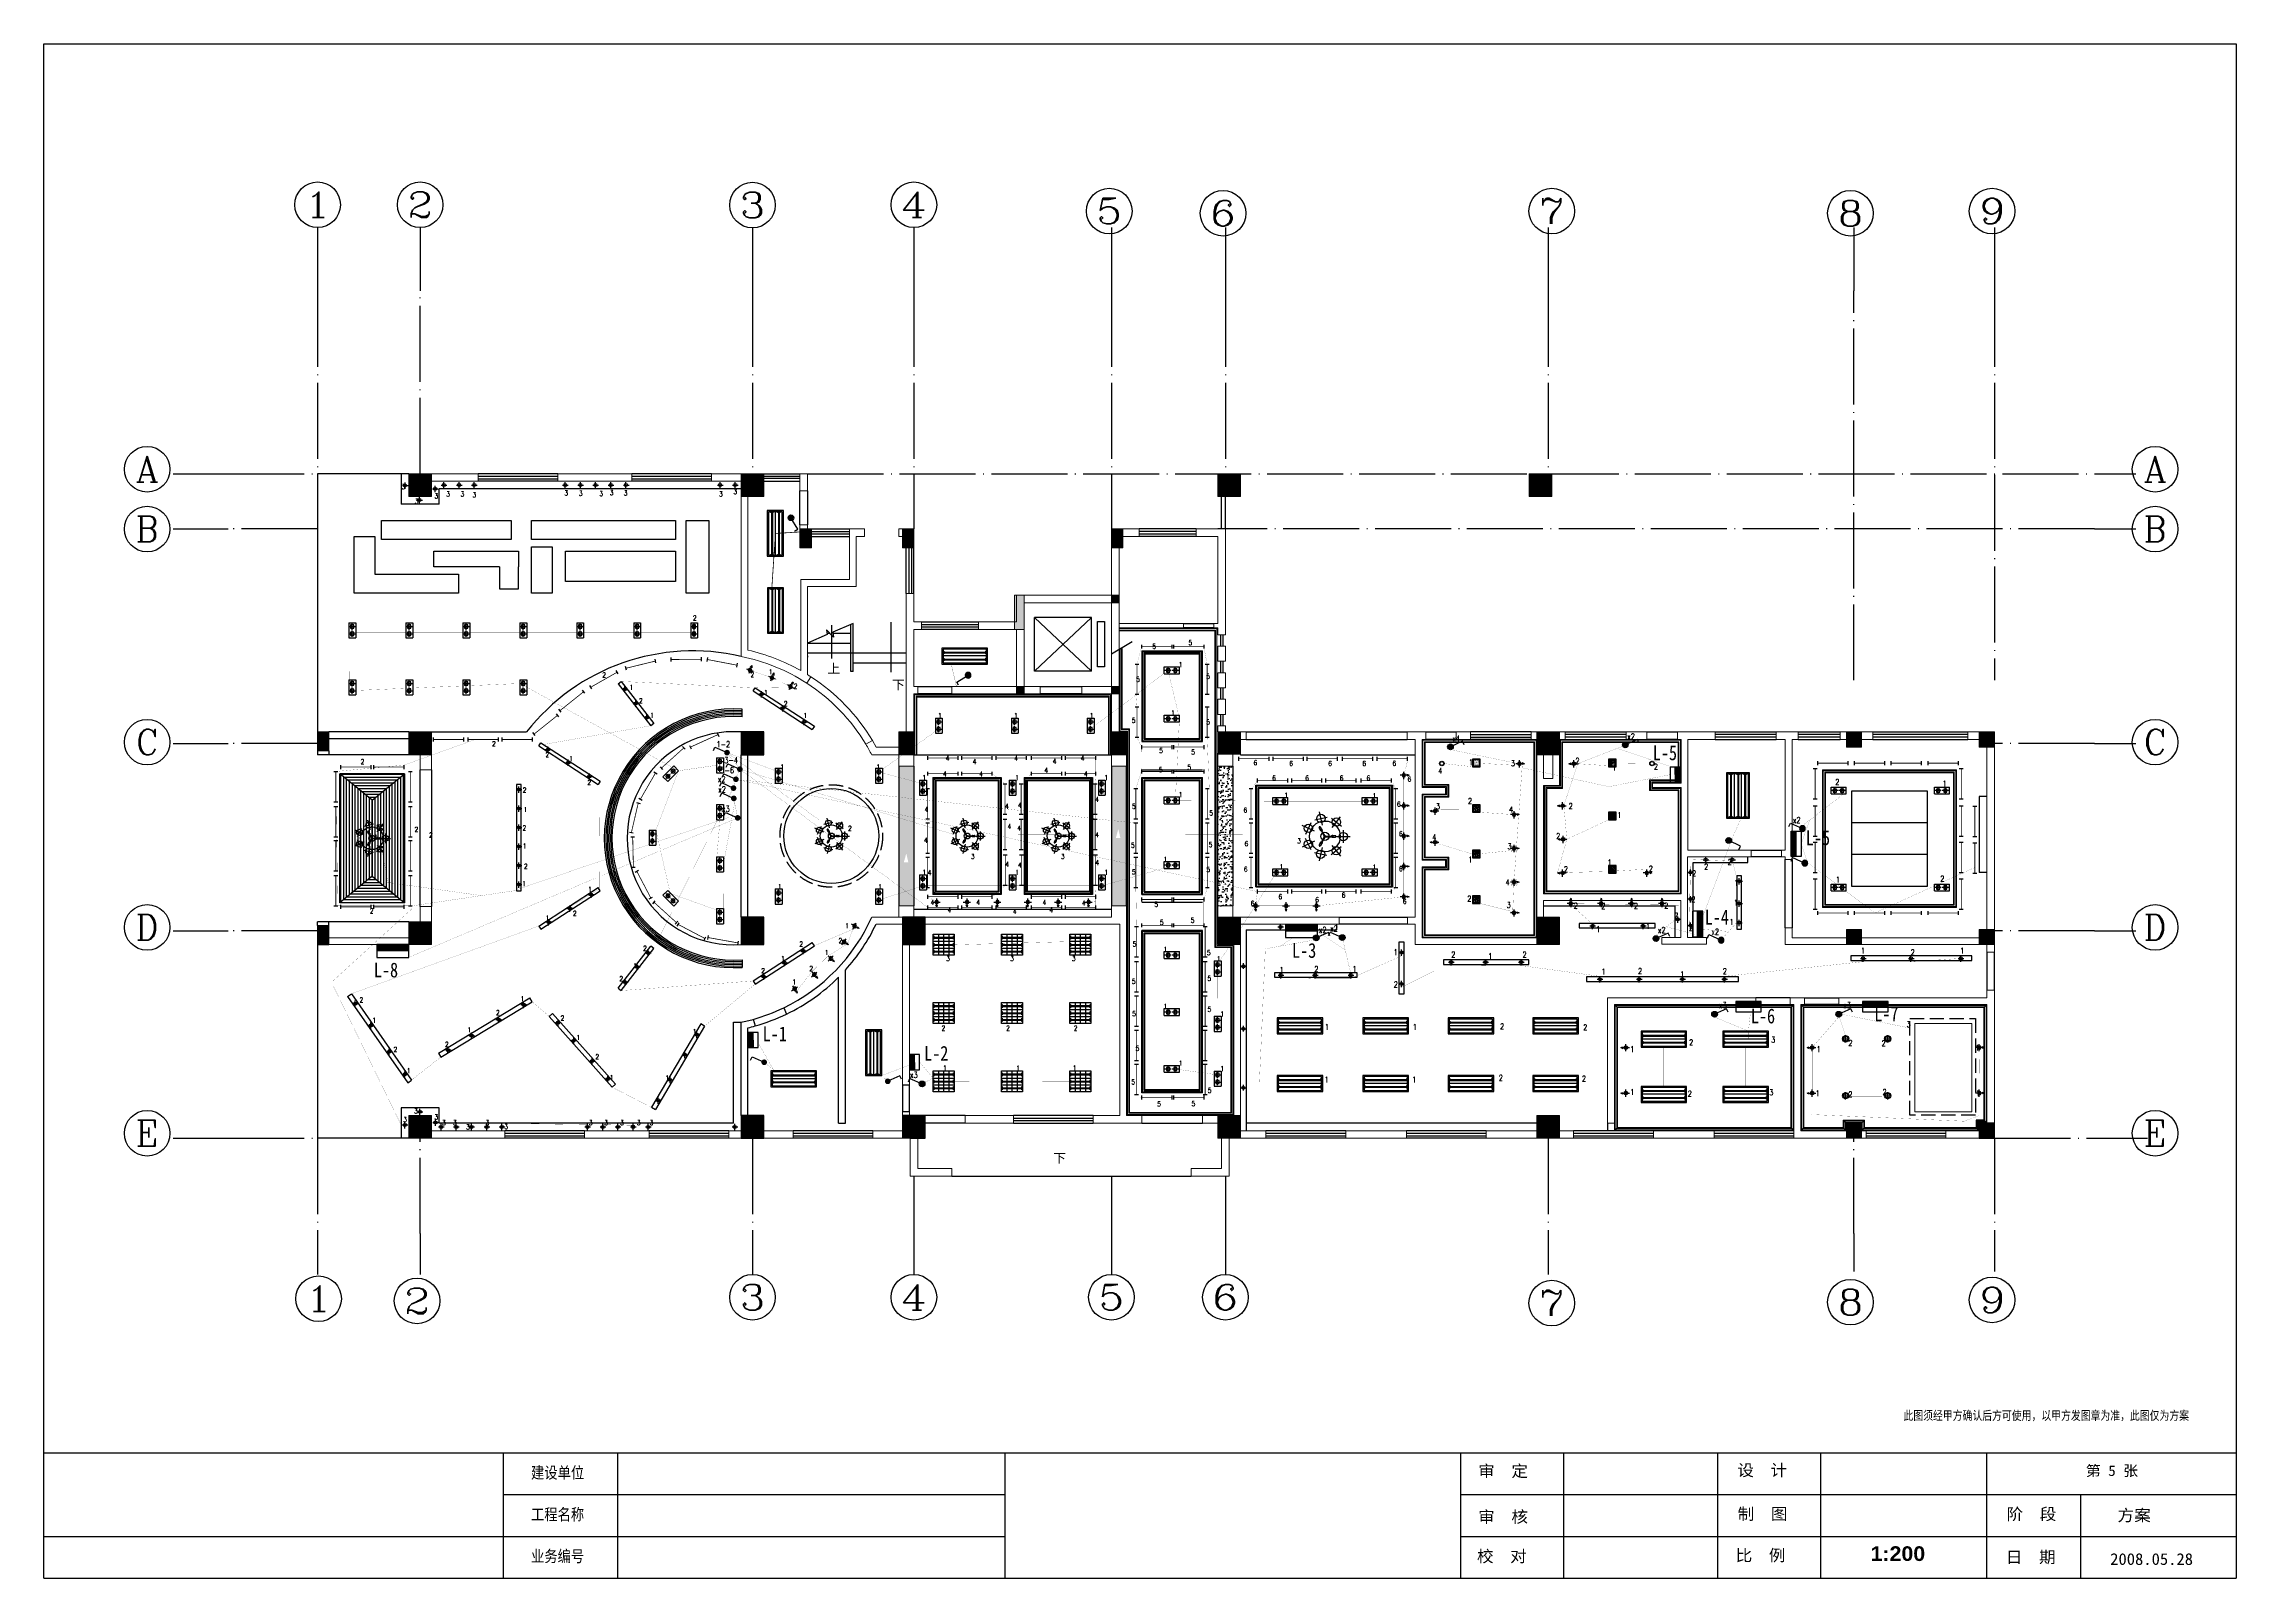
# Model space of a CAD drawing. Extents: x 1487452 to 1619693, y 165319 to 350168.
# Drawn here: x 1504252 to 1561972, y 228955 to 269359 of the extents above; entities that cross this region are included whole.
import ezdxf
from ezdxf.enums import TextEntityAlignment as Align
from ezdxf.lldxf.tags import DXFTag

# ---------------------------------------------------------------- set-up
doc = ezdxf.new("R2010")
doc.units = 0
doc.header["$LTSCALE"] = 1000
doc.header["$MEASUREMENT"] = 0
for name, pattern in [('DASH', [0.35, 0.25, -0.1]), ('DASHED2', [0.375, 0.25, -0.125]), ('DOTE', [2.42, 2, -0.2, 0.02, -0.2])]:
    doc.linetypes.add(name, pattern=pattern)
doc.layers.get('0').update_dxf_attribs({"linetype": 'CONTINUOUS'})
for name, color, linetype in [('2', 6, 'CONTINUOUS'), ('A', 6, 'CONTINUOUS'), ('AXIS', 3, 'CONTINUOUS'), ('AXIS_TEXT', 7, 'CONTINUOUS'), ('COLUMN', 9, 'CONTINUOUS'), ('Dim3', 30, 'CONTINUOUS'), ('DIME', 3, 'CONTINUOUS'), ('DOTE', 1, 'DOTE'), ('EQUIP', 3, 'CONTINUOUS'), ('FIN', 3, 'CONTINUOUS'), ('FIT', 1, 'CONTINUOUS'), ('G', 4, 'CONTINUOUS'), ('WALL', 4, 'CONTINUOUS'), ('WINDOW', 2, 'CONTINUOUS'), ('图框字', 3, 'CONTINUOUS'), ('经济技术指标', 7, 'CONTINUOUS')]:
    doc.layers.add(name, color=color, linetype=linetype)
doc.styles.add('_TCH_AXIS', font='COMPLEX', dxfattribs={"bigfont": 'GBCBIG'})
doc.styles.add('DIM_FONT', font='SIMPLEX.shx', dxfattribs={"width": 0.8})
doc.styles.add('SANSSERIFBOLD', font='sasb____.pfb')
doc.styles.get("Standard").update_dxf_attribs({"font": 'GBENOR', "bigfont": 'GBCBIG'})
doc.styles.add('TITLE_En', font='TIMES.TTF', dxfattribs={"width": 0.8})
doc.styles.add('黑体', font='SIMHEI.TTF')
tags = doc.linetypes.add('HIDDEN2', pattern=[0.1875, 0.125, -0.0625]).pattern_tags.tags
tags[6:7] = [DXFTag(74, 4), DXFTag(75, 0), DXFTag(340, '0'), DXFTag(46, 1.0), DXFTag(50, 0.0), DXFTag(44, 0.0), DXFTag(45, 0.0)]
tags[4:5] = [DXFTag(74, 4), DXFTag(75, 0), DXFTag(340, '0'), DXFTag(46, 1.0), DXFTag(50, 0.0), DXFTag(44, 0.0), DXFTag(45, 0.0)]

# ---------------------------------------------------------------- blocks, each defined once
blk = doc.blocks.new('$TCHSYS$WIN2D')
for p, q in [((-0.5, 0.5), (0.5, 0.5)), ((0.5, 0.167), (-0.5, 0.167)), ((0.5, -0.167), (-0.5, -0.167)), ((-0.5, -0.5), (0.5, -0.5))]:
    blk.add_line(p, q)
blk = doc.blocks.new('ghreageraf')
at = {"color": 250}
for p, q in [((1189306, 142848), (1189065, 142964)), ((1189132, 142794), (1189239, 143017)), ((1189308, 143070), (1189550, 143125)), ((1189459, 142967), (1189399, 143228)), ((1189634, 143104), (1189828, 142950)), ((1189648, 142922), (1189814, 143131)), ((1189864, 142870), (1189864, 142623)), ((1189304, 142653), (1189063, 142538)), ((1189237, 142484), (1189130, 142707)), ((1189546, 142373), (1189304, 142428)), ((1189455, 142531), (1189395, 142271)), ((1189824, 142545), (1189631, 142391)), ((1189645, 142572), (1189811, 142364)), ((1189731, 142746), (1189997, 142746))]:
    blk.add_line(p, q, dxfattribs=at)
at = {"color": 250, "linetype": 'DASHED2'}
for p, q in [((1189423, 142861), (1189395, 142914)), ((1189451, 142877), (1189419, 142928)), ((1189494, 142758), (1189439, 142854)), ((1189504, 142764), (1189449, 142860)), ((1189423, 142636), (1189395, 142583)), ((1189451, 142620), (1189419, 142569)), ((1189494, 142739), (1189439, 142643)), ((1189504, 142733), (1189449, 142637)), ((1189521, 142755), (1189632, 142755)), ((1189521, 142743), (1189632, 142743)), ((1189646, 142765), (1189706, 142763)), ((1189646, 142733), (1189706, 142735))]:
    blk.add_line(p, q, dxfattribs=at)
at = {"color": 250}
for centre in [(1189185, 142906), (1189429, 143098), (1189731, 143027), (1189864, 142746), (1189184, 142595), (1189425, 142401), (1189728, 142468)]:
    blk.add_circle(centre, 81.2, dxfattribs=at)
at = {"color": 251}
blk.add_ellipse((1189507, 142749), major_axis=(212, 212), ratio=1, start_param=5.497787, end_param=11.780972, dxfattribs=at)
at = {"color": 250, "linetype": 'DASHED2'}
for centre, major_axis, start_param, end_param in [((1189407, 142922), (-9.9, 9.9), 4.415582, 7.627189), ((1189433, 142876), (11.3, 11.3), 5.873678, 9.33034), ((1189437, 142870), (11.3, 11.3), 5.497787, 11.780972), ((1189407, 142575), (9.9, 9.9), 1.797589, 5.009196), ((1189433, 142621), (11.3, 11.3), 1.684888, 5.14155), ((1189437, 142627), (11.3, 11.3), 5.497787, 11.780972), ((1189507, 142749), (11.3, 11.3), 5.497787, 11.780972), ((1189647, 142749), (11.3, 11.3), 5.497787, 11.780972), ((1189653, 142749), (-11.3, 11.3), 2.208487, 5.665149), ((1189707, 142749), (-9.9, 9.9), 2.321187, 5.532794)]:
    blk.add_ellipse(centre, major_axis=major_axis, ratio=1, start_param=start_param, end_param=end_param, dxfattribs=at)
at = {"color": 250}
blk.add_ellipse((1189507, 142749), major_axis=(-56.6, 56.6), ratio=1, start_param=3.926991, end_param=10.210176, dxfattribs=at)
blk = doc.blocks.new('kjdjhkhgfdgfd')
at = {"color": 251, "extrusion": (0, 0, -1)}
blk.add_ellipse((1091006, 399928), major_axis=(0.6, 47.4), ratio=1, start_param=4.699042, end_param=10.982227, dxfattribs=at)
at = {"color": 250, "extrusion": (0, 0, -1)}
blk.add_ellipse((1091006, 399928), major_axis=(-0.7, 33.2), ratio=1, start_param=-1.549954, end_param=4.733231, dxfattribs=at)
at = {"layer": 'DIME', "color": 250, "ltscale": 0.4}
for p, q in [((1091006, 400027), (1091006, 399836)), ((1090870, 399928), (1090930, 399949)), ((1090870, 399928), (1091102, 399928)), ((1090870, 399928), (1090930, 399908))]:
    blk.add_line(p, q, dxfattribs=at)
blk = doc.blocks.new('A$C2F2E0F0E')
at = {"layer": 'A'}
for p, q in [((0, 154), (0, 0)), ((1200, 154), (1200, 0))]:
    blk.add_line(p, q, dxfattribs=at)
at = {"layer": 'FIN', "linetype": 'DASH', "ltscale": 0.4, "const_width": 30}
blk.add_lwpolyline([(0, 77), (1200, 77)], dxfattribs=at)
blk = doc.blocks.new('*X24')
at = {"color": 0}
for p, q in [((-250, 33), (-183, 100)), ((-250, 68), (-218, 100)), ((-247, 0), (-147, 100)), ((-212, 0), (-112, 100)), ((-177, 0), (-77, 100)), ((-141, 0), (-41, 100)), ((-106, 0), (-6, 100)), ((-71, 0), (29, 100)), ((-35, 0), (65, 100)), ((0, 0), (100, 100)), ((35, 0), (135, 100)), ((71, 0), (171, 100)), ((106, 0), (206, 100)), ((141, 0), (241, 100)), ((177, 0), (250, 73)), ((212, 0), (250, 38)), ((247, 0), (250, 3))]:
    blk.add_line(p, q, dxfattribs=at)
blk = doc.blocks.new('_LINKPT1')
blk.add_line((0, 0), (0, 0))
blk = doc.blocks.new('M_Z1')
for p, q in [((-0.75, 0.6), (-0.75, 0)), ((0.75, 0.6), (-0.75, 0.6)), ((-0.75, 0.3), (0.75, 0.3)), ((-0.75, 0), (0.75, 0)), ((0.75, 0), (0.75, 0.6))]:
    blk.add_line(p, q)
at = {"const_width": 0.3}
blk.add_lwpolyline([(-0.75, 0.15), (0.75, 0.15)], dxfattribs=at)
at = {"xscale": 0.003, "yscale": 0.003, "zscale": 0.003}
blk.add_blockref('*X24', (0, 0), dxfattribs=at)
for p in [(-0.75, 0.3), (0, 0.6), (0, 0), (0.75, 0.3)]:
    blk.add_blockref('_LINKPT1', p)
at = {"width": 0.8, "flags": 9}
blk.add_attdef('A', (0, 0), '', height=0.00003, dxfattribs=at)
blk.add_attdef('A', (0, 0), '', height=0.00003, dxfattribs=at)
blk = doc.blocks.new('A$C6A885A18')
at = {"layer": 'EQUIP'}
blk.add_hatch(color=256, dxfattribs=at).paths.add_polyline_path([(0, 75, 1), (150, 75, 1)])
blk.add_lwpolyline([(435, 129), (394, 220), (75, 75)], dxfattribs=at)
blk.add_circle((75, 75), 75, dxfattribs=at)
blk = doc.blocks.new('A$C3A87561D')
at = {"layer": 'EQUIP'}
for p, q in [((269, 400), (0, 400)), ((0, 400), (0, 0)), ((143, 0), (134, 400)), ((269, 0), (269, 400)), ((0, 0), (269, 0))]:
    blk.add_line(p, q, dxfattribs=at)
at = {"layer": 'EQUIP', "const_width": 134}
blk.add_lwpolyline([(202, 0), (202, 400)], dxfattribs=at)
at = {"layer": 'EQUIP', "xscale": 448.0338913681917, "yscale": 448.0338913681917, "zscale": 448.0338913681917, "rotation": 90}
for p in [(0, 64), (134, 400), (269, 64)]:
    blk.add_blockref('_LINKPT1', p, dxfattribs=at)
at = {"layer": 'EQUIP', "width": 0.8, "flags": 9}
blk.add_attdef('A', (269, 64), '', height=0.0134, rotation=90, dxfattribs=at)
blk.add_attdef('A', (269, 64), '', height=0.0134, rotation=90, dxfattribs=at)
blk = doc.blocks.new('A$C14425EE4')
at = {"layer": 'EQUIP'}
blk.add_hatch(color=256, dxfattribs=at).paths.add_polyline_path([(435, 75, -1), (285, 75, -1)])
blk.add_lwpolyline([(0, 129), (41, 220), (360, 75)], dxfattribs=at)
blk = doc.blocks.new('jheahfgf')
at = {"layer": '经济技术指标', "color": 251}
for p, q in [((1392474, 233587), (1392654, 233587)), ((1392474, 233587), (1392474, 233187)), ((1392654, 233587), (1392654, 233187)), ((1392474, 233187), (1392654, 233187))]:
    blk.add_line(p, q, dxfattribs=at)
at = {"layer": '经济技术指标', "color": 250}
for p, q in [((1392481, 233486), (1392646, 233486)), ((1392481, 233296), (1392646, 233296)), ((1392560, 233404), (1392560, 233569)), ((1392560, 233214), (1392560, 233379))]:
    blk.add_line(p, q, dxfattribs=at)
for points in [[(1392518, 233528), (1392518, 233444), (1392602, 233444), (1392602, 233528)], [(1392518, 233338), (1392518, 233254), (1392602, 233254), (1392602, 233338)]]:
    blk.add_lwpolyline(points, close=True, dxfattribs=at)
blk = doc.blocks.new('hnghfdsgfds')
at = {"layer": '经济技术指标', "color": 251}
for p, q in [((1408938, 227370), (1408938, 227550)), ((1408938, 227550), (1409338, 227550)), ((1409338, 227370), (1409338, 227550)), ((1408938, 227370), (1409338, 227370))]:
    blk.add_line(p, q, dxfattribs=at)
at = {"layer": '经济技术指标', "color": 250}
for p, q in [((1409121, 227456), (1408956, 227456)), ((1409039, 227376), (1409039, 227541)), ((1409311, 227456), (1409146, 227456)), ((1409229, 227376), (1409229, 227541))]:
    blk.add_line(p, q, dxfattribs=at)
for points in [[(1408997, 227414), (1409081, 227414), (1409081, 227498), (1408997, 227498)], [(1409187, 227414), (1409271, 227414), (1409271, 227498), (1409187, 227498)]]:
    blk.add_lwpolyline(points, close=True, dxfattribs=at)

msp = doc.modelspace()

# ---------------------------------------------------------------- hatches: boundary and pattern name
at = {"lineweight": 13}
for points in [[(1513859.6, 257439.1), (1514459.6, 257439.1), (1514459.6, 258039.1), (1513859.6, 258039.1)], [(1522609.6, 257439.1), (1523209.6, 257439.1), (1523209.6, 258039.1), (1522609.6, 258039.1)], [(1535159.6, 257439.1), (1535759.6, 257439.1), (1535759.6, 258039.1), (1535159.6, 258039.1)], [(1543359.6, 257439.1), (1543959.6, 257439.1), (1543959.6, 258039.1), (1543359.6, 258039.1)], [(1524159.6, 256089.1), (1524459.6, 256089.1), (1524459.6, 256589.1), (1524159.6, 256589.1)], [(1526859.6, 256089.1), (1527159.6, 256089.1), (1527159.6, 256589.1), (1526859.6, 256589.1)], [(1532359.6, 256089.1), (1532659.6, 256089.1), (1532659.6, 256589.1), (1532359.6, 256589.1)], [(1529809.6, 253939.1), (1530059.6, 253939.1), (1530059.6, 254839.1), (1529809.6, 254839.1)], [(1532359.6, 254639.1), (1532559.6, 254639.1), (1532559.6, 254839.1), (1532359.6, 254839.1)], [(1529859.6, 252239.1), (1530059.6, 252239.1), (1530059.6, 252439.1), (1529859.6, 252439.1)], [(1532359.6, 252239.1), (1532559.6, 252239.1), (1532559.6, 252439.1), (1532359.6, 252439.1)], [(1511459.6, 250739.1), (1511759.6, 250739.1), (1511759.6, 251239.1), (1511459.6, 251239.1)], [(1513859.6, 250639.1), (1514459.6, 250639.1), (1514459.6, 251239.1), (1513859.6, 251239.1)], [(1526759.6, 250639.1), (1527159.6, 250639.1), (1527159.6, 251239.1), (1526759.6, 251239.1)], [(1532359.6, 250639.1), (1532759.6, 250639.1), (1532759.6, 251239.1), (1532359.6, 251239.1)], [(1535159.6, 250639.1), (1535759.6, 250639.1), (1535759.6, 251239.1), (1535159.6, 251239.1)], [(1543559.6, 250639.1), (1544159.6, 250639.1), (1544159.6, 251239.1), (1543559.6, 251239.1)], [(1551709.6, 250839.1), (1552109.6, 250839.1), (1552109.6, 251239.1), (1551709.6, 251239.1)], [(1555209.6, 250839.1), (1555609.6, 250839.1), (1555609.6, 251239.1), (1555209.6, 251239.1)], [(1511459.6, 245639.1), (1511759.6, 245639.1), (1511759.6, 246139.1), (1511459.6, 246139.1)], [(1513859.6, 245639.1), (1514459.6, 245639.1), (1514459.6, 246239.1), (1513859.6, 246239.1)], [(1526859.6, 245639.1), (1527459.6, 245639.1), (1527459.6, 246359.1), (1526859.6, 246359.1)], [(1535159.6, 245639.1), (1535759.6, 245639.1), (1535759.6, 246359.1), (1535159.6, 246359.1)], [(1543559.6, 245639.1), (1544159.6, 245639.1), (1544159.6, 246359.1), (1543559.6, 246359.1)], [(1551709.6, 245639.1), (1552109.6, 245639.1), (1552109.6, 246039.1), (1551709.6, 246039.1)], [(1555209.6, 245639.1), (1555609.6, 245639.1), (1555609.6, 246039.1), (1555209.6, 246039.1)], [(1513859.6, 240539.1), (1514459.6, 240539.1), (1514459.6, 241139.1), (1513859.6, 241139.1)], [(1522609.6, 240539.1), (1523209.6, 240539.1), (1523209.6, 241139.1), (1522609.6, 241139.1)], [(1526859.6, 240539.1), (1527459.6, 240539.1), (1527459.6, 241139.1), (1526859.6, 241139.1)], [(1535159.6, 240539.1), (1535759.6, 240539.1), (1535759.6, 241139.1), (1535159.6, 241139.1)], [(1543559.6, 240539.1), (1544159.6, 240539.1), (1544159.6, 241139.1), (1543559.6, 241139.1)], [(1551709.6, 240539.1), (1552109.6, 240539.1), (1552109.6, 240939.1), (1551709.6, 240939.1)], [(1555209.6, 240539.1), (1555609.6, 240539.1), (1555609.6, 240939.1), (1555209.6, 240939.1)]]:
    msp.add_hatch(color=256, dxfattribs=at).paths.add_polyline_path(points)
at = {"layer": 'Dim3', "ltscale": 0.4}
for points in [[(1522609.6, 250639.1), (1523209.6, 250639.1), (1523209.6, 251239.1), (1522609.6, 251239.1)], [(1522609.6, 245639.1), (1523209.6, 245639.1), (1523209.6, 246359.1), (1522609.6, 246359.1)]]:
    msp.add_hatch(color=7, dxfattribs=at).paths.add_polyline_path(points)
at = {"layer": 'DIME', "ltscale": 0.4}
h = msp.add_hatch(dxfattribs=at)
h.set_pattern_fill('AR-SAND', color=250, scale=80, angle=45, style=0, double=1)
h.set_pattern_definition([(82.5, (124813.57, 19028.31), (-112.561055, 105.43417), [0, -121.6, 0, -136, 0, -130]), (52.5, (124813.57, 19028.3), (-59.531, 259.758378), [0, -65.6, 0, -109.6, 0, -42]), (12.5, (124743.99, 18958.73), (175.842342, 176.482591), [0, -40, 0, -144, 0, -188]), (2.5, (124744, 18958.73), (120.403373, 219.701028), [0, -20, 0, -94.4, 0, -108])])
h.paths.add_polyline_path([(1527159.6, 250339.1), (1526759.6, 250339.1), (1526759.6, 246659.1), (1527159.6, 246659.1), (1527159.6, 247637.4), (1526959.5, 247637.4), (1526959.5, 247803.4), (1526893.4, 247803.4), (1526959.5, 248038.5), (1527013.9, 247803.4), (1526959.5, 247803.4), (1526959.5, 247637.4), (1527159.6, 247637.4)])
h.paths.add_polyline_path([(1532759.6, 250339.1), (1532359.6, 250339.1), (1532359.6, 246659.1), (1532759.6, 246659.1), (1532759.6, 248280.2), (1532541.7, 248280.2), (1532541.7, 248446.2), (1532475.6, 248446.2), (1532541.7, 248681.4), (1532596.1, 248446.2), (1532541.7, 248446.2), (1532541.7, 248280.2), (1532759.6, 248280.2)])
h.paths.add_polyline_path([(1527058.8, 248145.2), (1528258.8, 248145.2), (1528258.8, 247582.7), (1527058.8, 247582.7)], flags=9)
h.paths.add_polyline_path([(1532641, 248788), (1533841, 248788), (1533841, 248225.5), (1532641, 248225.5)], flags=9)
h = msp.add_hatch(dxfattribs=at)
h.set_pattern_fill('AR-SAND', color=250, scale=80, angle=45, style=0, double=1)
h.set_pattern_definition([(82.5, (0, 0), (-112.561055, 105.43417), [0, -121.6, 0, -136, 0, -130]), (52.5, (0, 0), (-59.531, 259.758378), [0, -65.6, 0, -109.6, 0, -42]), (12.5, (-69.58, -69.58), (175.842342, 176.482591), [0, -40, 0, -144, 0, -188]), (2.5, (-69.58, -69.58), (120.403373, 219.701028), [0, -20, 0, -94.4, 0, -108])])
h.paths.add_polyline_path([(1535559.6, 249684.9), (1535159.6, 249645.6), (1535159.6, 248520.1), (1535559.6, 248459.4)])
h.paths.add_polyline_path([(1535559.6, 250339.1), (1535159.6, 250339.1), (1535159.6, 249645.6), (1535559.6, 249684.9)])
h.paths.add_polyline_path([(1535559.6, 248459.4), (1535159.6, 248520.1), (1535159.6, 247069.3), (1535559.6, 247225.2)])
h.paths.add_polyline_path([(1535559.6, 247225.2), (1535159.6, 247069.3), (1535159.6, 246659.1), (1535559.6, 246659.1)])
h = msp.add_hatch(dxfattribs=at)
h.set_pattern_fill('AR-SAND', color=250, scale=20, style=0, double=1)
h.set_pattern_definition([(37.5, (123820.81, 20395.394), (-1.25986716, 38.5364754), [0, -30.4, 0, -34, 0, -32.5]), (7.5, (123820.81, 20395.394), (35.3955341, 56.4429213), [0, -16.4, 0, -27.4, 0, -10.5]), (327.5, (123796.21, 20395.394), (62.2828372, 0.1131811), [0, -10, 0, -36, 0, -47]), (317.5, (123796.21, 20395.394), (60.122532, 17.5535113), [0, -5, 0, -23.6, 0, -27])])
h.paths.add_polyline_path([(1541886.8, 250503.3), (1541886.8, 250343.3), (1542046.8, 250343.3), (1542046.8, 250503.3)])
h = msp.add_hatch(dxfattribs=at)
h.set_pattern_fill('AR-SAND', color=250, scale=20, style=0, double=1)
h.set_pattern_definition([(37.5, (127403.57, 20395.394), (-1.25986716, 38.5364754), [0, -30.4, 0, -34, 0, -32.5]), (7.5, (127403.57, 20395.394), (35.3955341, 56.4429213), [0, -16.4, 0, -27.4, 0, -10.5]), (327.5, (127378.97, 20395.394), (62.2828372, 0.1131811), [0, -10, 0, -36, 0, -47]), (317.5, (127378.97, 20395.394), (60.122532, 17.5535113), [0, -5, 0, -23.6, 0, -27])])
h.paths.add_polyline_path([(1545469.6, 250503.3), (1545469.6, 250343.3), (1545629.6, 250343.3), (1545629.6, 250503.3)])
h = msp.add_hatch(dxfattribs=at)
h.set_pattern_fill('AR-SAND', color=250, scale=20, style=0, double=1)
h.set_pattern_definition([(37.5, (123820.81, 19195.394), (-1.25986716, 38.5364754), [0, -30.4, 0, -34, 0, -32.5]), (7.5, (123820.81, 19195.394), (35.3955341, 56.4429213), [0, -16.4, 0, -27.4, 0, -10.5]), (327.5, (123796.21, 19195.394), (62.2828372, 0.1131811), [0, -10, 0, -36, 0, -47]), (317.5, (123796.21, 19195.394), (60.122532, 17.5535113), [0, -5, 0, -23.6, 0, -27])])
h.paths.add_polyline_path([(1541886.8, 249303.3), (1541886.8, 249143.3), (1542046.8, 249143.3), (1542046.8, 249303.3)])
h = msp.add_hatch(dxfattribs=at)
h.set_pattern_fill('AR-SAND', color=250, scale=20, style=0, double=1)
h.set_pattern_definition([(37.5, (127403.57, 18995.394), (-1.25986716, 38.5364754), [0, -30.4, 0, -34, 0, -32.5]), (7.5, (127403.57, 18995.394), (35.3955341, 56.4429213), [0, -16.4, 0, -27.4, 0, -10.5]), (327.5, (127378.97, 18995.394), (62.2828372, 0.1131811), [0, -10, 0, -36, 0, -47]), (317.5, (127378.97, 18995.394), (60.122532, 17.5535113), [0, -5, 0, -23.6, 0, -27])])
h.paths.add_polyline_path([(1545469.6, 249103.3), (1545469.6, 248943.3), (1545629.6, 248943.3), (1545629.6, 249103.3)])
h = msp.add_hatch(dxfattribs=at)
h.set_pattern_fill('AR-SAND', color=250, scale=20, style=0, double=1)
h.set_pattern_definition([(37.5, (124813.57, 18137.17), (-1.25986716, 38.5364754), [0, -30.4, 0, -34, 0, -32.5]), (7.5, (124813.57, 18137.17), (35.3955341, 56.4429213), [0, -16.4, 0, -27.4, 0, -10.5]), (327.5, (124788.97, 18137.17), (62.2828372, 0.1131811), [0, -10, 0, -36, 0, -47]), (317.5, (124788.97, 18137.17), (60.122532, 17.5535113), [0, -5, 0, -23.6, 0, -27])])
h.paths.add_polyline_path([(1542879.6, 248245.1), (1542879.6, 248085.1), (1543039.6, 248085.1), (1543039.6, 248245.1)])
h = msp.add_hatch(dxfattribs=at)
h.set_pattern_fill('AR-SAND', color=250, scale=20, style=0, double=1)
h.set_pattern_definition([(37.5, (123820.81, 17995.394), (-1.25986716, 38.5364754), [0, -30.4, 0, -34, 0, -32.5]), (7.5, (123820.81, 17995.394), (35.3955341, 56.4429213), [0, -16.4, 0, -27.4, 0, -10.5]), (327.5, (123796.21, 17995.394), (62.2828372, 0.1131811), [0, -10, 0, -36, 0, -47]), (317.5, (123796.21, 17995.394), (60.122532, 17.5535113), [0, -5, 0, -23.6, 0, -27])])
h.paths.add_polyline_path([(1541886.8, 248103.3), (1541886.8, 247943.3), (1542046.8, 247943.3), (1542046.8, 248103.3)])
h = msp.add_hatch(dxfattribs=at)
h.set_pattern_fill('AR-SAND', color=250, scale=20, style=0, double=1)
h.set_pattern_definition([(37.5, (127403.57, 17595.394), (-1.25986716, 38.5364754), [0, -30.4, 0, -34, 0, -32.5]), (7.5, (127403.57, 17595.394), (35.3955341, 56.4429213), [0, -16.4, 0, -27.4, 0, -10.5]), (327.5, (127378.97, 17595.394), (62.2828372, 0.1131811), [0, -10, 0, -36, 0, -47]), (317.5, (127378.97, 17595.394), (60.122532, 17.5535113), [0, -5, 0, -23.6, 0, -27])])
h.paths.add_polyline_path([(1545469.6, 247703.3), (1545469.6, 247543.3), (1545629.6, 247543.3), (1545629.6, 247703.3)])
h = msp.add_hatch(dxfattribs=at)
h.set_pattern_fill('AR-SAND', color=250, scale=20, style=0, double=1)
h.set_pattern_definition([(37.5, (124813.57, 17250.115), (-1.25986716, 38.5364754), [0, -30.4, 0, -34, 0, -32.5]), (7.5, (124813.57, 17250.115), (35.3955341, 56.4429213), [0, -16.4, 0, -27.4, 0, -10.5]), (327.5, (124788.97, 17250.115), (62.2828372, 0.1131811), [0, -10, 0, -36, 0, -47]), (317.5, (124788.97, 17250.115), (60.122532, 17.5535113), [0, -5, 0, -23.6, 0, -27])])
h.paths.add_polyline_path([(1542879.6, 247358), (1542879.6, 247198), (1543039.6, 247198), (1543039.6, 247358)])
h = msp.add_hatch(dxfattribs=at)
h.set_pattern_fill('AR-SAND', color=250, scale=20, style=0, double=1)
h.set_pattern_definition([(37.5, (123820.81, 16795.394), (-1.25986716, 38.5364754), [0, -30.4, 0, -34, 0, -32.5]), (7.5, (123820.81, 16795.394), (35.3955341, 56.4429213), [0, -16.4, 0, -27.4, 0, -10.5]), (327.5, (123796.21, 16795.394), (62.2828372, 0.1131811), [0, -10, 0, -36, 0, -47]), (317.5, (123796.21, 16795.394), (60.122532, 17.5535113), [0, -5, 0, -23.6, 0, -27])])
h.paths.add_polyline_path([(1541886.8, 246903.3), (1541886.8, 246743.3), (1542046.8, 246743.3), (1542046.8, 246903.3)])
at = {"layer": 'EQUIP'}
for points in [[(1537677.4, 245814.8, 1), (1537827.4, 245814.8, 1)], [(1538512.8, 245823.5, -1), (1538362.8, 245823.5, -1)], [(1548164.7, 243805.2, 1), (1548314.7, 243805.2, 1)], [(1551434.3, 243805.2, 1), (1551584.3, 243805.2, 1)], [(1523292.6, 242541.1, -1), (1523142.6, 242541.1, -1)], [(1527449.8, 241971.6, -1), (1527299.8, 241971.6, -1)]]:
    msp.add_hatch(color=256, dxfattribs=at).paths.add_polyline_path(points)
at = {"layer": 'G', "ltscale": 0.4}
h = msp.add_hatch(dxfattribs=at)
h.set_pattern_fill('ANSI31', color=250, scale=600, angle=315, style=0)
h.paths.add_polyline_path([(1513749.1, 250139.1), (1512049.1, 250139.1), (1512899.1, 249439.1)])
h.paths.add_polyline_path([(1512899.1, 247439.1), (1512049.1, 246739.1), (1513749.1, 246739.1)])
h = msp.add_hatch(dxfattribs=at)
h.set_pattern_fill('ANSI31', color=250, scale=600, angle=45, style=0)
h.paths.add_polyline_path([(1513749.1, 250139.1), (1512899.1, 249439.1), (1512899.1, 247439.1), (1513749.1, 246739.1)])
h.paths.add_polyline_path([(1512899.1, 249439.1), (1512049.1, 250139.1), (1512049.1, 246739.1), (1512899.1, 247439.1)])
h.paths.add_polyline_path([(1512913.5, 248561), (1513003.3, 248561), (1513003.3, 248366), (1512913.5, 248366)], flags=24)

# ---------------------------------------------------------------- linework, layer by layer
at = {"color": 7}
for p in [(1561972.5, 269359.3), (1504252.2, 228955.2)]:
    msp.add_line(p, (1561972.5, 228955.2), dxfattribs=at)
at = {"lineweight": 13}
for p, q in [((1514459.6, 258039.1), (1513859.6, 258039.1)), ((1513859.6, 258039.1), (1513859.6, 257439.1)), ((1514459.6, 257439.1), (1514459.6, 258039.1)), ((1514459.6, 258039.1), (1514459.6, 257839.1)), ((1515684.6, 258039.1), (1514459.6, 258039.1)), ((1515684.6, 257839.1), (1515684.6, 258039.1)), ((1517784.6, 258039.1), (1517784.6, 257839.1)), ((1517784.6, 258039.1), (1519734.6, 258039.1)), ((1519734.6, 257839.1), (1519734.6, 258039.1)), ((1521834.6, 258039.1), (1521834.6, 257839.1)), ((1522609.6, 258039.1), (1521834.6, 258039.1)), ((1522609.6, 258039.1), (1522609.6, 258039.1)), ((1523209.6, 258039.1), (1522609.6, 258039.1)), ((1522609.6, 258039.1), (1522609.6, 257439.1)), ((1522609.6, 258039.1), (1522609.6, 253228.3)), ((1522609.6, 258039.1), (1522609.6, 257839.1)), ((1522789.6, 258039.1), (1522789.6, 253394)), ((1523209.6, 257439.1), (1523209.6, 258039.1)), ((1524359.6, 258039.1), (1524159.6, 258039.1)), ((1524159.6, 257839.1), (1524159.6, 258039.1)), ((1524359.6, 258039.1), (1524359.6, 257589.1)), ((1535759.6, 258039.1), (1535159.6, 258039.1)), ((1535159.6, 258039.1), (1535159.6, 257439.1)), ((1535759.6, 257439.1), (1535759.6, 258039.1)), ((1543959.6, 258039.1), (1543359.6, 258039.1)), ((1543359.6, 258039.1), (1543359.6, 257439.1)), ((1543959.6, 257439.1), (1543959.6, 258039.1)), ((1514459.6, 257439.1), (1513859.6, 257439.1)), ((1515684.6, 257839.1), (1514459.6, 257839.1)), ((1517784.6, 257839.1), (1519734.6, 257839.1)), ((1521834.6, 257839.1), (1522609.6, 257839.1)), ((1522809.6, 257839.1), (1522609.6, 257839.1)), ((1522609.6, 257439.1), (1523209.6, 257439.1)), ((1522839.6, 257839.1), (1523209.6, 257839.1)), ((1524159.6, 257839.1), (1524159.6, 257589.1)), ((1524159.6, 257839.1), (1524159.6, 257839.1)), ((1524359.6, 257589.1), (1524159.6, 257589.1)), ((1535159.6, 257439.1), (1535759.6, 257439.1)), ((1543359.6, 257439.1), (1543959.6, 257439.1)), ((1524359.6, 256689.1), (1524159.6, 256689.1)), ((1524159.6, 256689.1), (1524159.6, 256489.1)), ((1524459.6, 256589.1), (1524159.6, 256589.1)), ((1524159.6, 256589.1), (1524159.6, 256089.1)), ((1524359.6, 256689.1), (1524359.6, 256589.1)), ((1524459.6, 256589.1), (1524359.6, 256589.1)), ((1524359.6, 256389.1), (1524359.6, 256089.1)), ((1524359.6, 256389.1), (1524459.6, 256389.1)), ((1524459.6, 256089.1), (1524459.6, 256589.1)), ((1524459.6, 256389.1), (1524459.6, 256589.1)), ((1525459.6, 255249.1), (1525459.6, 256589.1)), ((1525859.6, 256589.1), (1525459.6, 256589.1)), ((1525639.6, 256389.1), (1525859.6, 256389.1)), ((1525639.6, 255069.1), (1525639.6, 256389.1)), ((1525859.6, 256589.1), (1525859.6, 256389.1)), ((1527159.6, 256589.1), (1526759.6, 256589.1)), ((1526759.6, 256589.1), (1526759.6, 256389.1)), ((1526759.6, 256389.1), (1526959.6, 256389.1)), ((1527159.6, 256589.1), (1526859.6, 256589.1)), ((1526859.6, 256589.1), (1526859.6, 256089.1)), ((1526959.6, 256389.1), (1527159.6, 256389.1)), ((1527159.6, 256389.1), (1527159.6, 256589.1)), ((1527159.6, 256089.1), (1527159.6, 256589.1)), ((1532359.6, 254839.1), (1532359.6, 256589.1)), ((1533089.6, 256589.1), (1532359.6, 256589.1)), ((1532659.6, 256589.1), (1532359.6, 256589.1)), ((1532359.6, 256589.1), (1532359.6, 256089.1)), ((1532559.6, 254739.1), (1532559.6, 256389.1)), ((1532559.6, 256389.1), (1533089.6, 256389.1)), ((1532659.6, 256089.1), (1532659.6, 256589.1)), ((1533089.6, 256389.1), (1533089.6, 256589.1)), ((1535359.6, 256589.1), (1534589.6, 256589.1)), ((1534589.6, 256589.1), (1534589.6, 256389.1)), ((1534589.6, 256389.1), (1535159.6, 256389.1)), ((1535159.6, 254099.1), (1535159.6, 256389.1)), ((1535359.6, 256589.1), (1535359.6, 253799.1)), ((1524159.6, 256089.1), (1524459.6, 256089.1)), ((1526859.6, 256089.1), (1527159.6, 256089.1)), ((1532359.6, 256089.1), (1532659.6, 256089.1)), ((1524179.6, 255249.1), (1524179.6, 252853.4)), ((1524179.6, 255249.1), (1525459.6, 255249.1)), ((1524359.6, 255069.1), (1525639.6, 255069.1)), ((1524359.6, 255069.1), (1524359.6, 252746.6)), ((1527159.6, 254889.1), (1526959.6, 254889.1)), ((1526959.6, 251239.1), (1526959.6, 254889.1)), ((1527159.6, 254139.1), (1527159.6, 254889.1)), ((1530059.6, 254839.1), (1529809.6, 254839.1)), ((1529809.6, 254839.1), (1529809.6, 253939.1)), ((1529859.6, 254139.1), (1529859.6, 254839.1)), ((1529859.6, 254839.1), (1532359.6, 254839.1)), ((1530059.6, 253939.1), (1530059.6, 254839.1)), ((1530059.6, 254039.1), (1530059.6, 254639.1)), ((1530059.6, 254639.1), (1532359.6, 254639.1)), ((1532559.6, 254839.1), (1532359.6, 254839.1)), ((1532359.6, 254839.1), (1532359.6, 254639.1)), ((1532359.6, 252439.1), (1532359.6, 254639.1)), ((1532359.6, 254639.1), (1532559.6, 254639.1)), ((1532559.6, 254639.1), (1532559.6, 254839.1)), ((1532559.6, 252339.1), (1532559.6, 254739.1)), ((1527259.6, 254139.1), (1527159.6, 254139.1)), ((1527259.6, 254139.1), (1527359.6, 254139.1)), ((1527359.6, 253939.1), (1527359.6, 254139.1)), ((1528859.6, 254139.1), (1529859.6, 254139.1)), ((1528859.6, 254139.1), (1528859.6, 253939.1)), ((1530059.6, 252439.1), (1530059.6, 254039.1)), ((1532559.6, 254099.1), (1534259.6, 254099.1)), ((1532559.6, 253979.1), (1534259.6, 253979.1)), ((1534259.6, 254099.1), (1534259.6, 253979.1)), ((1535059.6, 254099.1), (1535059.6, 253979.1)), ((1535059.6, 254099.1), (1535159.6, 254099.1)), ((1535059.6, 253979.1), (1535159.6, 253979.1)), ((1535159.6, 253799.1), (1535159.6, 253979.1)), ((1527159.6, 253939.1), (1527359.6, 253939.1)), ((1527159.6, 252439), (1527159.6, 253939.1)), ((1528859.6, 253939.1), (1529859.6, 253939.1)), ((1529809.6, 253939.1), (1530059.6, 253939.1)), ((1529859.6, 252439.1), (1529859.6, 253939.1)), ((1532559.6, 252539.1), (1532559.6, 253579.1)), ((1535159.6, 253799.1), (1535359.6, 253799.1)), ((1535159.6, 253499.1), (1535159.6, 253099.1)), ((1535159.6, 253499.1), (1535359.6, 253499.1)), ((1535359.6, 253099.1), (1535359.6, 253499.1)), ((1535159.6, 253099.1), (1535359.6, 253099.1)), ((1524444, 252693.1), (1524338.5, 252523.1)), ((1527259.6, 252439), (1527159.6, 252439)), ((1527159.6, 251239.1), (1527159.6, 252239.1)), ((1527159.6, 252239.1), (1527259.6, 252239.1)), ((1527259.6, 252439), (1527259.6, 252239)), ((1528159.6, 252439.1), (1529859.6, 252439.1)), ((1528159.6, 252439.1), (1528159.6, 252239.1)), ((1528159.6, 252239.1), (1529859.6, 252239.1)), ((1530059.6, 252439.1), (1529859.6, 252439.1)), ((1529859.6, 252439.1), (1529859.6, 252239.1)), ((1529859.6, 252239.1), (1530059.6, 252239.1)), ((1529959.6, 252239.1), (1530479.6, 252239.1)), ((1530479.6, 252439.1), (1530059.6, 252439.1)), ((1530059.6, 252239.1), (1530059.6, 252439.1)), ((1530479.6, 252239.1), (1530479.6, 252439.1)), ((1532359.6, 252439.1), (1531579.6, 252439.1)), ((1531579.6, 252439.1), (1531579.6, 252239.1)), ((1531579.6, 252239.1), (1532359.6, 252239.1)), ((1532559.6, 252439.1), (1532359.6, 252439.1)), ((1532359.6, 252439.1), (1532359.6, 252239.1)), ((1532359.6, 251039.1), (1532359.6, 252239.1)), ((1532359.6, 252239.1), (1532559.6, 252239.1)), ((1532559.6, 252239.1), (1532559.6, 252439.1)), ((1532559.6, 251239.1), (1532559.6, 252339.1)), ((1535159.6, 252799.1), (1535359.6, 252799.1)), ((1535159.6, 252799.1), (1535159.6, 252399.1)), ((1535159.6, 252399.1), (1535359.6, 252399.1)), ((1535359.6, 252399.1), (1535359.6, 252799.1)), ((1535159.6, 252099.1), (1535359.6, 252099.1)), ((1535159.6, 252099.1), (1535159.6, 251699.1)), ((1535159.6, 251699.1), (1535359.6, 251699.1)), ((1535359.6, 251699.1), (1535359.6, 252099.1)), ((1511759.6, 251239.1), (1511459.6, 251239.1)), ((1511459.6, 251239.1), (1511459.6, 250739.1)), ((1511759.6, 250739.1), (1511759.6, 251239.1)), ((1514459.6, 251239.1), (1513859.6, 251239.1)), ((1514159.6, 251239.1), (1514159.6, 250239.3)), ((1514459.6, 250639.1), (1514459.6, 251239.1)), ((1527159.6, 251239.1), (1526759.6, 251239.1)), ((1526759.6, 251239.1), (1526759.6, 250639.1)), ((1527159.6, 250639.1), (1527159.6, 251239.1)), ((1532759.6, 251239.1), (1532359.6, 251239.1)), ((1532359.6, 251239.1), (1532359.6, 250639.1)), ((1532759.6, 250639.1), (1532759.6, 251239.1)), ((1535159.6, 251399.1), (1535359.6, 251399.1)), ((1535159.6, 251399.1), (1535159.6, 251239.1)), ((1535759.6, 251239.1), (1535159.6, 251239.1)), ((1535359.6, 251239.1), (1535359.6, 251399.1)), ((1535759.6, 250639.1), (1535759.6, 251239.1)), ((1535909.6, 251239.1), (1535759.6, 251239.1)), ((1535909.6, 251039.1), (1535909.6, 251239.1)), ((1540149.6, 251239.1), (1540149.6, 251039.1)), ((1540639.4, 251239.1), (1540149.6, 251239.1)), ((1540639.4, 251239.1), (1540639.4, 251039.1)), ((1541809.6, 251239.1), (1541439.6, 251239.1)), ((1541439.6, 251039.1), (1541439.6, 251239.1)), ((1541809.6, 251039.1), (1541809.6, 251239.1)), ((1543409.6, 251239.1), (1543409.6, 251039.1)), ((1543409.6, 251239.1), (1543559.6, 251239.1)), ((1544159.6, 251239.1), (1543559.6, 251239.1)), ((1543559.6, 251239.1), (1543559.6, 250639.1)), ((1543759.6, 251239.1), (1544309.6, 251239.1)), ((1544159.6, 250639.1), (1544159.6, 251239.1)), ((1544309.6, 251239.1), (1544309.6, 251039.1)), ((1545909.6, 251239.1), (1545909.6, 251039.1)), ((1545909.6, 251239.1), (1546459.6, 251239.1)), ((1546459.6, 251039.1), (1546459.6, 251239.1)), ((1547259.6, 251239.1), (1547259.6, 251039.1)), ((1548259.9, 251239.1), (1547259.6, 251239.1)), ((1548259.9, 251239.1), (1548259.9, 251039.1)), ((1549859.9, 251239.1), (1549859.9, 251039.1)), ((1549859.9, 251239.1), (1550444.9, 251239.1)), ((1550444.9, 251239.1), (1550444.9, 251039.1)), ((1551544.6, 251239.1), (1551544.6, 251039.1)), ((1551544.6, 251239.1), (1551709.6, 251239.1)), ((1552109.6, 251239.1), (1551709.6, 251239.1)), ((1551709.6, 251239.1), (1551709.6, 250839.1)), ((1552109.6, 250839.1), (1552109.6, 251239.1)), ((1552109.6, 251239.1), (1552409.6, 251239.1)), ((1552409.6, 251239.1), (1552409.6, 251039.1)), ((1555609.6, 251239.1), (1554909.6, 251239.1)), ((1554909.6, 251239.1), (1554909.6, 251039.1)), ((1555609.6, 251239.1), (1555209.6, 251239.1)), ((1555209.6, 251239.1), (1555209.6, 250839.1)), ((1555209.6, 251039.1), (1555209.6, 251239.1)), ((1555609.6, 251239.1), (1555609.6, 245639.1)), ((1555609.6, 250839.1), (1555609.6, 251239.1)), ((1511459.6, 250739.1), (1511759.6, 250739.1)), ((1513859.6, 250639.1), (1514459.6, 250639.1)), ((1514459.6, 250239.3), (1514459.6, 250739.1)), ((1526069.5, 251012.5), (1525894.1, 250916)), ((1526049.4, 250639.1), (1526759.6, 250639.1)), ((1526069.5, 251012.5), (1526169.2, 250839.1)), ((1526169.2, 250839.1), (1526759.6, 250839.1)), ((1526848.3, 250819.1), (1526759.6, 250819.1)), ((1526759.6, 250639.1), (1527159.6, 250639.1)), ((1526759.6, 250639.1), (1526759.6, 250339.1)), ((1527159.6, 250639.1), (1527159.6, 250339.1)), ((1532359.6, 250639.1), (1532759.6, 250639.1)), ((1532359.6, 250639.1), (1532359.6, 250339.1)), ((1532759.6, 250639.1), (1532759.6, 250339.1)), ((1535159.6, 250676.3), (1535759.6, 250676.3)), ((1535159.6, 250339.1), (1535159.6, 250676.3)), ((1535559.6, 250339.1), (1535559.6, 250676.3)), ((1535759.6, 251039.1), (1535909.6, 251039.1)), ((1540149.6, 251039.1), (1540359.6, 251039.1)), ((1540359.6, 251039.1), (1540359.6, 246359.1)), ((1540539.6, 251039.1), (1540639.4, 251039.1)), ((1540539.6, 251039.1), (1540539.6, 249779.1)), ((1541809.6, 251039.1), (1541439.6, 251039.1)), ((1543409.6, 251039.1), (1543559.6, 251039.1)), ((1543559.6, 250639.1), (1544159.6, 250639.1)), ((1543559.6, 250639.1), (1543559.6, 246359.1)), ((1543739.6, 250639.1), (1543739.6, 250013.1)), ((1543979.6, 250639.1), (1543979.6, 250013.1)), ((1544159.6, 251039.1), (1544309.6, 251039.1)), ((1544159.6, 250639.1), (1544159.6, 249833.1)), ((1545909.6, 251039.1), (1546459.6, 251039.1)), ((1547259.6, 251039.1), (1547359.6, 251039.1)), ((1547359.6, 251039.1), (1547359.6, 249894.1)), ((1547539.6, 251039.1), (1547539.6, 248129.1)), ((1548259.9, 251039.1), (1547539.6, 251039.1)), ((1549859.9, 251039.1), (1550099.9, 251039.1)), ((1550099.9, 251039.1), (1550099.9, 248129.1)), ((1550279.9, 247879.1), (1550279.9, 251039.1)), ((1550444.9, 251039.1), (1550279.9, 251039.1)), ((1551544.6, 251039.1), (1551709.6, 251039.1)), ((1551709.6, 250839.1), (1552109.6, 250839.1)), ((1552409.6, 251039.1), (1552109.6, 251039.1)), ((1554909.6, 251039.1), (1555209.6, 251039.1)), ((1555209.6, 250839.1), (1555609.6, 250839.1)), ((1555409.6, 251039.1), (1555409.6, 246039.1)), ((1514159.6, 250239.3), (1514459.6, 250239.3)), ((1526759.6, 250339.1), (1527159.6, 250339.1)), ((1532359.6, 250339.1), (1532759.6, 250339.1)), ((1535159.6, 250339.1), (1535559.6, 250339.1)), ((1543979.6, 250013.1), (1543739.6, 250013.1)), ((1541159.6, 249779.1), (1540539.6, 249779.1)), ((1541159.6, 249599.1), (1540539.6, 249599.1)), ((1540539.6, 249599.1), (1540539.6, 247864.1)), ((1541159.6, 249779.1), (1541159.6, 249599.1)), ((1543739.6, 249833.1), (1543739.6, 246977.6)), ((1544159.6, 249833.1), (1543739.6, 249833.1)), ((1546609.6, 249894.1), (1546609.6, 249774.1)), ((1546609.6, 249894.1), (1547359.6, 249894.1)), ((1546609.6, 249774.1), (1547359.6, 249774.1)), ((1547359.6, 249774.1), (1547359.6, 246977.6)), ((1541159.6, 247864.1), (1540539.6, 247864.1)), ((1540539.6, 247684.1), (1540539.6, 245819.1)), ((1541159.6, 247684.1), (1540539.6, 247684.1)), ((1541159.6, 247864.1), (1541159.6, 247684.1)), ((1547529.6, 245827.6), (1547529.6, 247949.1)), ((1547529.6, 247949.1), (1549199.9, 247949.1)), ((1547539.6, 248129.1), (1549199.9, 248129.1)), ((1549199.9, 248129.1), (1549199.9, 247949.1)), ((1549999.9, 248129.1), (1549999.9, 247949.1)), ((1549999.9, 248129.1), (1550099.9, 248129.1)), ((1549999.9, 247949.1), (1550099.9, 247949.1)), ((1550099.9, 247879.1), (1550099.9, 247949.1)), ((1550099.9, 247879.1), (1550279.9, 247879.1)), ((1514459.6, 246639.3), (1514159.6, 246639.3)), ((1514159.6, 246639.3), (1514159.6, 245639.1)), ((1514459.6, 246139.1), (1514459.6, 246639.3)), ((1526759.6, 246359.1), (1526759.6, 246659.1)), ((1526759.6, 246659.1), (1527159.6, 246659.1)), ((1527159.6, 246359.1), (1527159.6, 246659.1)), ((1532359.6, 246359.1), (1532359.6, 246659.1)), ((1532359.6, 246659.1), (1532759.6, 246659.1)), ((1532759.6, 246359.1), (1532759.6, 246659.1)), ((1535159.6, 246659.1), (1535159.6, 246359.1)), ((1535159.6, 246659.1), (1535559.6, 246659.1)), ((1535559.6, 246359.1), (1535559.6, 246659.1)), ((1547359.6, 246977.6), (1543739.6, 246977.6)), ((1543739.6, 246797.6), (1543739.6, 246359.1)), ((1547349.6, 246797.6), (1543739.6, 246797.6)), ((1547349.6, 245827.6), (1547349.6, 246797.6)), ((1511759.6, 246139.1), (1511459.6, 246139.1)), ((1511459.6, 246139.1), (1511459.6, 245639.1)), ((1511759.6, 245639.1), (1511759.6, 246139.1)), ((1514459.6, 246239.1), (1513859.6, 246239.1)), ((1513859.6, 246239.1), (1513859.6, 245639.1)), ((1514459.6, 245639.1), (1514459.6, 246239.1)), ((1526048.5, 246359.1), (1526859.6, 246359.1)), ((1526163.7, 246179.1), (1526859.6, 246179.1)), ((1526859.6, 246359.1), (1526859.6, 245639.1)), ((1527459.6, 245639.1), (1527459.6, 246359.1)), ((1532359.6, 246359.1), (1527459.6, 246359.1)), ((1532579.6, 246179.1), (1527459.6, 246179.1)), ((1532579.6, 246179.1), (1532579.6, 241139.1)), ((1532759.6, 241139.1), (1532759.6, 246359.1)), ((1535759.6, 246359.1), (1535159.6, 246359.1)), ((1535159.6, 246359.1), (1535159.6, 245639.1)), ((1535759.6, 245639.1), (1535759.6, 246359.1)), ((1535759.6, 246359.1), (1538359.6, 246359.1)), ((1535759.6, 246179.1), (1538359.6, 246179.1)), ((1538359.6, 246359.1), (1538359.6, 246179.1)), ((1540159.6, 246359.1), (1540159.6, 246179.1)), ((1540159.6, 246359.1), (1540359.6, 246359.1)), ((1540159.6, 246179.1), (1540359.6, 246179.1)), ((1540359.6, 246179.1), (1540359.6, 245639.1)), ((1544159.6, 246359.1), (1543559.6, 246359.1)), ((1543559.6, 246359.1), (1543559.6, 245639.1)), ((1544159.6, 245639.1), (1544159.6, 246359.1)), ((1550099.9, 246079.1), (1550099.9, 245639.1)), ((1550099.9, 246079.1), (1550279.9, 246079.1)), ((1550279.9, 246079.1), (1550279.9, 245819.1)), ((1552109.6, 246039.1), (1551709.6, 246039.1)), ((1551709.6, 246039.1), (1551709.6, 245639.1)), ((1552109.6, 245639.1), (1552109.6, 246039.1)), ((1555609.6, 246039.1), (1555209.6, 246039.1)), ((1555209.6, 246039.1), (1555209.6, 245639.1)), ((1555609.6, 245639.1), (1555609.6, 246039.1)), ((1512209.6, 245639.1), (1511459.6, 245639.1)), ((1511759.6, 245819.1), (1513859.6, 245819.1)), ((1513859.6, 245639.1), (1512209.6, 245639.1)), ((1513859.6, 245639.1), (1514459.6, 245639.1)), ((1526859.6, 241939.1), (1526859.6, 245639.1)), ((1527039.6, 241939.1), (1527039.6, 245639.1)), ((1535159.6, 245639.1), (1535759.6, 245639.1)), ((1535579.6, 245639.1), (1535579.6, 241139.1)), ((1535759.6, 245639.1), (1535759.6, 241139.1)), ((1543559.6, 245639.1), (1540359.6, 245639.1)), ((1543559.6, 245819.1), (1540539.6, 245819.1)), ((1543559.6, 245639.1), (1544159.6, 245639.1)), ((1546849.6, 245647.6), (1546849.6, 245827.6)), ((1547349.6, 245827.6), (1546849.6, 245827.6)), ((1548029.6, 245647.6), (1546849.6, 245647.6)), ((1548029.6, 245827.6), (1547529.6, 245827.6)), ((1548029.6, 245647.6), (1548029.6, 245827.6)), ((1551709.6, 245639.1), (1550099.9, 245639.1)), ((1551709.6, 245819.1), (1550279.9, 245819.1)), ((1551709.6, 245639.1), (1552109.6, 245639.1)), ((1555209.6, 245819.1), (1552109.6, 245819.1)), ((1555209.6, 245639.1), (1552109.6, 245639.1)), ((1555209.6, 245639.1), (1555609.6, 245639.1)), ((1555409.6, 245439.1), (1555409.6, 245639.1)), ((1555409.6, 245439.1), (1555609.6, 245439.1)), ((1555609.6, 245639.1), (1555609.6, 245439.1)), ((1549329.6, 244239.1), (1545424.6, 244239.1)), ((1545424.6, 244239.1), (1545424.6, 240939.1)), ((1549329.6, 244239.1), (1549329.6, 244059.1)), ((1550609.6, 244239.1), (1550229.6, 244239.1)), ((1550229.6, 244239.1), (1550229.6, 244059.1)), ((1550609.6, 244239.1), (1550609.6, 244059.1)), ((1551509.6, 244059.1), (1551509.6, 244239.1)), ((1555409.6, 244239.1), (1551509.6, 244239.1)), ((1555409.6, 244439.1), (1555409.6, 244239.1)), ((1555609.6, 244439.1), (1555409.6, 244439.1)), ((1555609.6, 244239.1), (1555609.6, 244439.1)), ((1555609.6, 244239.1), (1555609.6, 240739.1)), ((1549329.6, 244059.1), (1545604.6, 244059.1)), ((1545604.6, 244059.1), (1545604.6, 240939.1)), ((1550329.6, 244059.1), (1550229.6, 244059.1)), ((1550329.6, 244059.1), (1550329.6, 240739.1)), ((1550609.6, 244059.1), (1550509.6, 244059.1)), ((1550509.6, 244059.1), (1550509.6, 240739.1)), ((1555409.6, 244059.1), (1551509.6, 244059.1)), ((1555409.6, 244059.1), (1555409.6, 243539.1)), ((1555409.6, 244059.1), (1555409.6, 240739.1)), ((1513859.6, 241139.1), (1513859.6, 240539.1)), ((1514459.6, 241139.1), (1513859.6, 241139.1)), ((1514059.6, 241139.1), (1514059.6, 240539.1)), ((1514459.6, 240539.1), (1514459.6, 241139.1)), ((1516389.6, 240739.1), (1514459.6, 240739.1)), ((1516389.6, 240539.1), (1516389.6, 240739.1)), ((1518489.6, 240739.1), (1518489.6, 240539.1)), ((1520189.6, 240739.1), (1518489.6, 240739.1)), ((1520189.6, 240539.1), (1520189.6, 240739.1)), ((1522289.6, 240739.1), (1522289.6, 240539.1)), ((1523979.6, 240739.1), (1522289.6, 240739.1)), ((1522609.6, 240739.1), (1522609.6, 240539.1)), ((1523209.6, 240539.1), (1523209.6, 241139.1)), ((1523979.6, 240539.1), (1523979.6, 240739.1)), ((1526079.6, 240739.1), (1526079.6, 240539.1)), ((1527059.6, 240739.1), (1526079.6, 240739.1)), ((1526859.6, 241139.1), (1526859.6, 241239.1)), ((1527059.6, 240839.1), (1526859.6, 240839.1)), ((1526859.6, 240539.1), (1526859.6, 240739.1)), ((1527039.6, 241139.1), (1527039.6, 241239.1)), ((1527459.6, 240539.1), (1527459.6, 241139.1)), ((1528509.6, 240939.1), (1528509.6, 241139.1)), ((1529779.6, 241139.1), (1528509.6, 241139.1)), ((1528509.6, 240939.1), (1529779.6, 240939.1)), ((1529779.6, 240939.1), (1529779.6, 241139.1)), ((1532579.6, 241139.1), (1531879.6, 241139.1)), ((1531879.6, 241139.1), (1531879.6, 240939.1)), ((1531879.6, 240939.1), (1533159.6, 240939.1)), ((1533159.6, 241139.1), (1532759.6, 241139.1)), ((1533159.6, 241139.1), (1533159.6, 240939.1)), ((1535159.6, 241139.1), (1534759.6, 241139.1)), ((1534759.6, 241139.1), (1534759.6, 240939.1)), ((1534759.6, 240939.1), (1535159.6, 240939.1)), ((1535759.6, 241139.1), (1535159.6, 241139.1)), ((1535159.6, 241139.1), (1535159.6, 240539.1)), ((1536429.6, 240739.1), (1535359.6, 240739.1)), ((1535759.6, 240539.1), (1535759.6, 241139.1)), ((1536429.6, 240539.1), (1536429.6, 240739.1)), ((1538529.6, 240739.1), (1538529.6, 240539.1)), ((1540129.6, 240739.1), (1538529.6, 240739.1)), ((1540129.6, 240539.1), (1540129.6, 240739.1)), ((1542229.6, 240739.1), (1542229.6, 240539.1)), ((1543759.6, 240739.1), (1542229.6, 240739.1)), ((1544159.6, 241139.1), (1543559.6, 241139.1)), ((1543559.6, 241139.1), (1543559.6, 240539.1)), ((1543659.6, 241139.1), (1543659.6, 240739.1)), ((1544529.6, 240739.1), (1543959.6, 240739.1)), ((1544159.6, 240539.1), (1544159.6, 241139.1)), ((1544529.6, 240539.1), (1544529.6, 240739.1)), ((1545604.6, 240939.1), (1545424.6, 240939.1)), ((1546629.6, 240739.1), (1546629.6, 240539.1)), ((1548229.6, 240739.1), (1546629.6, 240739.1)), ((1548229.6, 240539.1), (1548229.6, 240739.1)), ((1550329.6, 240739.1), (1550329.6, 240539.1)), ((1551809.6, 240739.1), (1550509.6, 240739.1)), ((1552109.6, 240939.1), (1551709.6, 240939.1)), ((1551709.6, 240939.1), (1551709.6, 240539.1)), ((1552229.6, 240739.1), (1552009.6, 240739.1)), ((1552109.6, 240539.1), (1552109.6, 240939.1)), ((1552229.6, 240539.1), (1552229.6, 240739.1)), ((1555209.6, 240739.1), (1554329.6, 240739.1)), ((1554329.6, 240739.1), (1554329.6, 240539.1)), ((1555609.6, 240939.1), (1555209.6, 240939.1)), ((1555609.6, 240539.1), (1555609.6, 240939.1)), ((1513859.6, 240539.1), (1514459.6, 240539.1)), ((1514459.6, 240539.1), (1516389.6, 240539.1)), ((1518489.6, 240539.1), (1520189.6, 240539.1)), ((1522289.6, 240539.1), (1523979.6, 240539.1)), ((1526079.6, 240539.1), (1527259.6, 240539.1)), ((1527059.6, 239539.1), (1527059.6, 240539.1)), ((1527259.6, 239739.1), (1527259.6, 240539.1)), ((1535159.6, 240539.1), (1535759.6, 240539.1)), ((1535259.6, 239739.1), (1535259.6, 240539.1)), ((1535359.6, 240539.1), (1536429.6, 240539.1)), ((1535459.6, 239539.1), (1535459.6, 240539.1)), ((1538529.6, 240539.1), (1540129.6, 240539.1)), ((1542229.6, 240539.1), (1543859.6, 240539.1)), ((1543559.6, 240539.1), (1544159.6, 240539.1)), ((1543859.6, 240539.1), (1544529.6, 240539.1)), ((1546629.6, 240539.1), (1548229.6, 240539.1)), ((1550329.6, 240539.1), (1551909.6, 240539.1)), ((1551709.6, 240539.1), (1552109.6, 240539.1)), ((1552229.6, 240539.1), (1551909.6, 240539.1)), ((1555209.6, 240539.1), (1554329.6, 240539.1)), ((1555209.6, 240539.1), (1555609.6, 240539.1)), ((1528159.6, 239539.1), (1527059.6, 239539.1)), ((1528159.6, 239739.1), (1527259.6, 239739.1)), ((1528159.6, 239539.1), (1528159.6, 239739.1)), ((1534459.6, 239739.1), (1535259.6, 239739.1)), ((1534459.6, 239739.1), (1534459.6, 239539.1)), ((1534459.6, 239539.1), (1535459.6, 239539.1))]:
    msp.add_line(p, q, dxfattribs=at)
at = {"color": 250, "lineweight": 13}
for p, q in [((1532559.6, 253959.1), (1535139.6, 253959.1)), ((1532559.6, 253919.1), (1535099.6, 253919.1)), ((1532579.6, 251259.1), (1532579.6, 253431.1)), ((1532619.6, 251299.1), (1532619.6, 253454.9)), ((1535099.6, 253919.1), (1535099.6, 245579.1)), ((1535139.6, 253959.1), (1535139.6, 245619.1)), ((1527179.6, 252219.1), (1532339.6, 252219)), ((1527179.6, 250639.1), (1527179.6, 252219.1)), ((1527219.6, 252179.1), (1532299.6, 252179)), ((1527219.6, 250639.1), (1527219.6, 252179.1)), ((1532299.6, 250639.1), (1532299.6, 252179)), ((1532339.6, 250639.1), (1532339.6, 252219)), ((1532779.6, 251259.1), (1532579.6, 251259.1)), ((1532819.6, 251299.1), (1532619.6, 251299.1)), ((1532779.6, 241159.1), (1532779.6, 251259.1)), ((1532819.6, 241199.1), (1532819.6, 251299.1)), ((1540559.6, 251019.1), (1540559.6, 249799.1)), ((1543539.6, 251019.1), (1540559.6, 251019.1)), ((1540599.6, 250979.1), (1540599.6, 249839.1)), ((1543499.6, 250979.1), (1540599.6, 250979.1)), ((1543499.6, 250979.1), (1543499.6, 245879.1)), ((1543539.6, 251019.1), (1543539.6, 245839.1)), ((1544179.6, 251019.1), (1544179.6, 249813.1)), ((1544179.6, 251019.1), (1547339.6, 251019.1)), ((1544219.6, 250979.1), (1544219.6, 249773.1)), ((1544219.6, 250979.1), (1547299.6, 250979.1)), ((1547299.6, 250979.1), (1547299.6, 249954.1)), ((1547339.6, 251019.1), (1547339.6, 249914.1)), ((1546549.6, 249954.1), (1546549.6, 249714.1)), ((1546549.6, 249954.1), (1547299.6, 249954.1)), ((1551099.9, 246639.1), (1551099.9, 250219.1)), ((1554589.6, 250219.1), (1551099.9, 250219.1)), ((1551139.9, 246679.1), (1551139.9, 250179.1)), ((1554549.6, 250179.1), (1551139.9, 250179.1)), ((1554549.6, 250179.1), (1554549.6, 246679.1)), ((1554589.6, 250219.1), (1554589.6, 246639.1)), ((1541179.6, 249799.1), (1540559.6, 249799.1)), ((1541179.6, 249579.1), (1540559.6, 249579.1)), ((1540559.6, 249579.1), (1540559.6, 247884.1)), ((1541219.6, 249839.1), (1540599.6, 249839.1)), ((1541219.6, 249539.1), (1540599.6, 249539.1)), ((1540599.6, 249539.1), (1540599.6, 247924.1)), ((1541179.6, 249799.1), (1541179.6, 249579.1)), ((1541219.6, 249839.1), (1541219.6, 249539.1)), ((1544179.6, 249813.1), (1543759.6, 249813.1)), ((1543759.6, 249813.1), (1543759.6, 246997.6)), ((1544219.6, 249773.1), (1543799.6, 249773.1)), ((1543799.6, 249773.1), (1543799.6, 247037.6)), ((1546549.6, 249714.1), (1547299.6, 249714.1)), ((1546589.6, 249914.1), (1546589.6, 249754.1)), ((1546589.6, 249914.1), (1547339.6, 249914.1)), ((1546589.6, 249754.1), (1547339.6, 249754.1)), ((1547299.6, 249714.1), (1547299.6, 247037.6)), ((1547339.6, 249754.1), (1547339.6, 246997.6)), ((1541179.6, 247884.1), (1540559.6, 247884.1)), ((1541179.6, 247664.1), (1540559.6, 247664.1)), ((1540559.6, 247664.1), (1540559.6, 245839.1)), ((1541219.6, 247924.1), (1540599.6, 247924.1)), ((1541219.6, 247624.1), (1540599.6, 247624.1)), ((1540599.6, 247624.1), (1540599.6, 245879.1)), ((1541179.6, 247884.1), (1541179.6, 247664.1)), ((1541219.6, 247924.1), (1541219.6, 247624.1)), ((1547339.6, 246997.6), (1543759.6, 246997.6)), ((1547299.6, 247037.6), (1543799.6, 247037.6)), ((1554589.6, 246639.1), (1551099.9, 246639.1)), ((1554549.6, 246679.1), (1551139.9, 246679.1)), ((1535099.6, 245579.1), (1535519.6, 245579.1)), ((1535139.6, 245619.1), (1535559.6, 245619.1)), ((1535519.6, 245579.1), (1535519.6, 241199.1)), ((1535559.6, 245619.1), (1535559.6, 241159.1)), ((1543539.6, 245839.1), (1540559.6, 245839.1)), ((1543499.6, 245879.1), (1540599.6, 245879.1)), ((1545624.6, 244039.1), (1545624.6, 240759.1)), ((1550309.6, 244039.1), (1545624.6, 244039.1)), ((1545664.6, 243999.1), (1545664.6, 240799.1)), ((1550269.6, 243999.1), (1545664.6, 243999.1)), ((1550269.6, 243999.1), (1550269.6, 240799.1)), ((1550309.6, 244039.1), (1550309.6, 240759.1)), ((1550529.6, 244039.1), (1550529.6, 240759.1)), ((1555389.6, 244039.1), (1550529.6, 244039.1)), ((1550569.6, 243999.1), (1550569.6, 240799.1)), ((1555349.6, 243999.1), (1550569.6, 243999.1)), ((1555349.6, 243999.1), (1555349.6, 240999.1)), ((1555389.6, 244039.1), (1555389.6, 240959.1)), ((1535519.6, 241199.1), (1532819.6, 241199.1)), ((1550309.6, 240759.1), (1545624.6, 240759.1)), ((1550269.6, 240799.1), (1545664.6, 240799.1)), ((1551689.6, 240759.1), (1550529.6, 240759.1)), ((1551649.6, 240799.1), (1550569.6, 240799.1)), ((1551649.6, 240999.1), (1551649.6, 240799.1)), ((1552169.6, 240999.1), (1551649.6, 240999.1)), ((1551689.6, 240959.1), (1551689.6, 240759.1)), ((1552129.6, 240959.1), (1551689.6, 240959.1)), ((1552129.6, 240759.1), (1552129.6, 240959.1)), ((1555189.6, 240759.1), (1552129.6, 240759.1)), ((1552169.6, 240799.1), (1552169.6, 240999.1)), ((1555149.6, 240799.1), (1552169.6, 240799.1))]:
    msp.add_line(p, q, dxfattribs=at)
at = {"color": 251, "lineweight": 13}
for p, q in [((1532559.6, 253899.1), (1535079.6, 253899.1)), ((1532639.6, 251319.1), (1532639.6, 253466.8)), ((1535079.6, 253899.1), (1535079.6, 245559.1)), ((1527239.6, 252159.1), (1532279.6, 252159)), ((1527239.6, 250639.1), (1527239.6, 252159.1)), ((1532279.6, 250639.1), (1532279.6, 252159)), ((1532839.6, 251319.1), (1532639.6, 251319.1)), ((1532839.6, 241219.1), (1532839.6, 251319.1)), ((1543559.6, 251239.1), (1543559.6, 250369.8)), ((1540619.6, 250959.1), (1540619.6, 249859.1)), ((1543479.6, 250959.1), (1540619.6, 250959.1)), ((1543479.6, 250959.1), (1543479.6, 245899.1)), ((1544239.6, 250959.1), (1544239.6, 249753.1)), ((1544239.6, 250959.1), (1547279.6, 250959.1)), ((1547279.6, 250959.1), (1547279.6, 249974.1)), ((1546529.6, 249974.1), (1547279.6, 249974.1)), ((1546529.6, 249974.1), (1546529.6, 249694.1)), ((1551079.9, 246619.1), (1551079.9, 250239.1)), ((1554609.6, 250239.1), (1551079.9, 250239.1)), ((1554529.6, 250159.1), (1551159.9, 250159.1)), ((1551159.9, 246699.1), (1551159.9, 250159.1)), ((1554529.6, 250159.1), (1554529.6, 246699.1)), ((1554609.6, 250239.1), (1554609.6, 246619.1)), ((1541239.6, 249859.1), (1540619.6, 249859.1)), ((1541239.6, 249519.1), (1540619.6, 249519.1)), ((1540619.6, 249519.1), (1540619.6, 247944.1)), ((1541239.6, 249859.1), (1541239.6, 249519.1)), ((1543819.6, 249753.1), (1543819.6, 247057.6)), ((1544239.6, 249753.1), (1543819.6, 249753.1)), ((1546529.6, 249694.1), (1547279.6, 249694.1)), ((1547279.6, 249694.1), (1547279.6, 247057.6)), ((1541239.6, 247944.1), (1540619.6, 247944.1)), ((1541239.6, 247944.1), (1541239.6, 247604.1)), ((1541239.6, 247604.1), (1540619.6, 247604.1)), ((1540619.6, 247604.1), (1540619.6, 245899.1)), ((1547279.6, 247057.6), (1543819.6, 247057.6)), ((1554609.6, 246619.1), (1551079.9, 246619.1)), ((1554529.6, 246699.1), (1551159.9, 246699.1)), ((1543479.6, 245899.1), (1540619.6, 245899.1)), ((1535079.6, 245559.1), (1535499.6, 245559.1)), ((1535499.6, 245559.1), (1535499.6, 241219.1)), ((1550249.6, 243979.1), (1545684.6, 243979.1)), ((1545684.6, 243979.1), (1545684.6, 240819.1)), ((1550249.6, 243979.1), (1550249.6, 240819.1)), ((1555329.6, 243979.1), (1550589.6, 243979.1)), ((1550589.6, 243979.1), (1550589.6, 240819.1)), ((1555329.6, 243979.1), (1555329.6, 241019.1)), ((1553509.6, 243559.1), (1553509.6, 241239.1)), ((1555009.6, 243559.1), (1553509.6, 243559.1)), ((1555009.6, 243559.1), (1555009.6, 241239.1)), ((1535499.6, 241219.1), (1532839.6, 241219.1)), ((1550249.6, 240819.1), (1545684.6, 240819.1)), ((1551629.6, 240819.1), (1550589.6, 240819.1)), ((1552189.6, 241019.1), (1551629.6, 241019.1)), ((1551629.6, 241019.1), (1551629.6, 240819.1)), ((1552189.6, 240819.1), (1552189.6, 241019.1)), ((1555129.6, 240819.1), (1552189.6, 240819.1)), ((1555009.6, 241239.1), (1553509.6, 241239.1))]:
    msp.add_line(p, q, dxfattribs=at)
at = {"color": 4}
for p, q in [((1504252.2, 232253.5), (1561972.5, 232253.5)), ((1516347.5, 232253.5), (1516347.5, 228955.2)), ((1519358, 232253.5), (1519358, 228955.2)), ((1529556.8, 232253.5), (1529556.8, 228955.2)), ((1541548, 232253.5), (1541548, 228955.2)), ((1544261.9, 232253.5), (1544261.9, 228955.2)), ((1548316.7, 232253.5), (1548316.7, 228955.2)), ((1551030.5, 232253.5), (1551030.5, 228955.2)), ((1555397.5, 232253.5), (1555397.5, 228955.2)), ((1516347.5, 231154.1), (1529556.8, 231154.1)), ((1541548, 231154.1), (1561972.5, 231154.1)), ((1557870.6, 231154.1), (1557870.6, 228955.2)), ((1504252.2, 230054.6), (1529556.8, 230054.6)), ((1541548, 230054.6), (1561972.5, 230054.6))]:
    msp.add_line(p, q, dxfattribs=at)
at = {"color": 7}
msp.add_lwpolyline([(1504252.2, 228955.2), (1504252.2, 269359.3), (1561972.5, 269359.3)], dxfattribs=at)
at = {"lineweight": 13}
for radius, start, end in [(5187.7, 60.482622, 77.011822), (4987.7, 57.022156, 78.599071), (5187.7, 57.066452, 58.170981), (4987.7, 27.460511, 31.10846)]:
    msp.add_arc((1521623.7, 248339.1), radius, start, end, dxfattribs=at)
at = {"color": 251, "lineweight": 13}
for radius, start, end in [(4987.7, 31.10846, 57.022156), (5187.7, 31.019816, 57.066452)]:
    msp.add_arc((1521623.7, 248339.1), radius, start, end, dxfattribs=at)
at = {"layer": '2', "color": 251, "ltscale": 600}
msp.add_line((1513859.6, 251239.1), (1513859.6, 250639.1), dxfattribs=at)
at = {"layer": 'AXIS', "linetype": 'Continuous'}
for p, q in [((1511459.6, 264521.7), (1511459.6, 262852.6)), ((1514159.6, 264521.7), (1514159.6, 262852.6)), ((1522909.6, 264521.7), (1522909.6, 262852.6)), ((1527159.6, 264521.7), (1527159.6, 262852.6)), ((1532359.6, 264521.7), (1532359.6, 262852.6)), ((1535359.6, 264521.7), (1535359.6, 262852.6)), ((1543859.6, 264521.7), (1543859.6, 262852.6)), ((1551909.6, 264521.7), (1551909.6, 262852.6)), ((1555609.6, 264521.7), (1555609.6, 262852.6)), ((1507653.2, 258039.1), (1509105.7, 258039.1)), ((1558241.2, 258039.1), (1559331.7, 258039.1)), ((1507653.2, 256589.1), (1509105.7, 256589.1)), ((1558241.2, 256589.1), (1559331.7, 256589.1)), ((1507653.2, 250939.1), (1509105.7, 250939.1)), ((1558241.2, 250939.1), (1559331.7, 250939.1)), ((1507653.2, 245999.1), (1509105.7, 245999.1)), ((1558241.2, 245999.1), (1559331.7, 245999.1)), ((1507653.2, 240539.1), (1509105.7, 240539.1)), ((1558241.2, 240539.1), (1559331.7, 240539.1)), ((1558993.6, 240539.1), (1559639.8, 240539.1))]:
    msp.add_line(p, q, dxfattribs=at)
for centre in [(1511459.6, 265121.7), (1514159.6, 265121.7), (1522909.6, 265113.1), (1527159.6, 265121.7), (1532304.1, 264954.7), (1543954.1, 264954.7), (1555545.9, 264954.7), (1535298.4, 264896.5), (1551816.7, 264896.5), (1506971.9, 258155.8), (1559838.3, 258155.8), (1506971.9, 256582.3), (1559838.3, 256582.3), (1506971.9, 250968.8), (1559838.3, 250968.8), (1506971.9, 246092.6), (1559838.3, 246092.6), (1506971.9, 240670.3), (1559838.3, 240670.3), (1511485.6, 236314.8), (1514077.3, 236256.6), (1522909.6, 236351.4), (1527159.6, 236351.4), (1532359.6, 236351.4), (1535359.6, 236351.4), (1543954.1, 236198.6), (1551816.7, 236223.9), (1555545.9, 236282.1)]:
    msp.add_circle(centre, 600, dxfattribs=at)
at = {"layer": 'COLUMN', "linetype": 'Continuous'}
for p, q in [((1527459.6, 246359.1), (1526859.6, 246359.1)), ((1511459.6, 245639.1), (1511759.6, 245639.1)), ((1526859.6, 245639.1), (1527459.6, 245639.1)), ((1527039.6, 241939.1), (1526859.6, 241939.1)), ((1523209.6, 241139.1), (1522609.6, 241139.1)), ((1522609.6, 241139.1), (1522609.6, 240539.1)), ((1527039.6, 241239.1), (1526859.6, 241239.1)), ((1527459.6, 241139.1), (1526859.6, 241139.1)), ((1526859.6, 241139.1), (1526859.6, 240539.1)), ((1522609.6, 240539.1), (1523209.6, 240539.1)), ((1527059.6, 240539.1), (1527459.6, 240539.1))]:
    msp.add_line(p, q, dxfattribs=at)
at = {"layer": 'COLUMN', "color": 251, "linetype": 'Continuous'}
for p, q in [((1555329.6, 241019.1), (1555129.6, 241019.1)), ((1555129.6, 241019.1), (1555129.6, 240819.1))]:
    msp.add_line(p, q, dxfattribs=at)
at = {"layer": 'COLUMN', "color": 250, "linetype": 'Continuous'}
for p, q in [((1555349.6, 240999.1), (1555149.6, 240999.1)), ((1555149.6, 240999.1), (1555149.6, 240799.1)), ((1555389.6, 240959.1), (1555189.6, 240959.1)), ((1555189.6, 240959.1), (1555189.6, 240759.1))]:
    msp.add_line(p, q, dxfattribs=at)
at = {"layer": 'COLUMN', "color": 0, "linetype": 'Continuous'}
msp.add_lwpolyline([(1555209.6, 240539.1), (1555609.6, 240539.1), (1555609.6, 240939.1), (1555209.6, 240939.1)], close=True, dxfattribs=at)
at = {"layer": 'Dim3', "color": 2, "ltscale": 0.4}
for p, q in [((1523209.6, 258039.1), (1524159.6, 258039.1)), ((1523209.6, 257839.1), (1524159.6, 257839.1)), ((1524459.6, 256589.1), (1525459.6, 256589.1))]:
    msp.add_line(p, q, dxfattribs=at)
at = {"layer": 'Dim3', "color": 251, "ltscale": 0.4}
for p, q in [((1535259.6, 256589.1), (1535259.6, 257439.1)), ((1535359.6, 256589.1), (1535359.6, 257439.1)), ((1527159.6, 254889.1), (1527159.6, 256389.1)), ((1534589.6, 256589.1), (1533089.6, 256589.1)), ((1534589.6, 256389.1), (1533089.6, 256389.1)), ((1525001.6, 253750.2), (1525001.6, 254050.2)), ((1525559.6, 254099.1), (1525023.7, 253866.9)), ((1525499.6, 252830.1), (1525499.6, 254073.1)), ((1525559.6, 252830.1), (1525559.6, 254099.1)), ((1526559, 253830.2), (1526559, 254130.2)), ((1530334.6, 252839.1), (1530334.6, 254250.1)), ((1531834.6, 252839.1), (1530334.6, 254250.1)), ((1530334.6, 252839.1), (1531834.6, 254250.1)), ((1531834.6, 254250.1), (1530334.6, 254250.1)), ((1531834.6, 252839.1), (1531834.6, 254250.1)), ((1531992, 254143.2), (1532177.2, 254143.2)), ((1531992, 252952.9), (1531992, 254143.2)), ((1532177.2, 254143.2), (1532177.2, 252952.9)), ((1524877.1, 253803.3), (1524359.6, 253579.1)), ((1524359.6, 253579.1), (1525499.6, 253579.1)), ((1524858.6, 253928.6), (1524877.1, 253803.3)), ((1525043.5, 253733.3), (1524858.6, 253928.6)), ((1524871.9, 253839.1), (1524943.4, 253839.1)), ((1525001.6, 253172.1), (1525001.6, 253750.2)), ((1525023.7, 253866.9), (1525043.5, 253733.3)), ((1525027.8, 253839.1), (1525499.6, 253839.1)), ((1526559, 252811.4), (1526559, 253830.2)), ((1524359.6, 253319.1), (1525559.6, 253319.1)), ((1525559.6, 252830.1), (1525499.6, 252830.1)), ((1525559.6, 253319.1), (1526959.6, 253319.1)), ((1525559.6, 253059.1), (1526959.6, 253059.1)), ((1531834.6, 252839.1), (1530334.6, 252839.1)), ((1532177.2, 252952.9), (1531992, 252952.9)), ((1550509.6, 243319.1), (1550509.6, 243319.1)), ((1555409.6, 243579.1), (1555409.6, 243579.1)), ((1555409.6, 243319.1), (1555409.6, 243319.1)), ((1528159.6, 239539.1), (1534459.6, 239539.1))]:
    msp.add_line(p, q, dxfattribs=at)
at = {"layer": 'Dim3', "color": 250, "ltscale": 0.4}
for p, q in [((1533089.6, 256522.4), (1534589.6, 256522.4)), ((1533089.6, 256455.7), (1534589.6, 256455.7))]:
    msp.add_line(p, q, dxfattribs=at)
at = {"layer": 'Dim3', "color": 0, "ltscale": 0.4}
for p, q in [((1524359.6, 253239.1), (1524359.6, 253211.1)), ((1522930.9, 243671.7), (1522979.7, 243497.7))]:
    msp.add_line(p, q, dxfattribs=at)
at = {"layer": 'Dim3', "color": 7, "ltscale": 0.4}
for p, q in [((1523209.6, 251239.1), (1522609.6, 251239.1)), ((1522609.6, 251239.1), (1522609.6, 250639.1)), ((1523209.6, 250639.1), (1523209.6, 251239.1)), ((1522609.6, 250639.1), (1523209.6, 250639.1)), ((1522609.6, 246359.1), (1522609.6, 250639.1)), ((1522809.1, 250639.1), (1522609.6, 250639.1)), ((1522789.6, 246359.1), (1522789.6, 250639.1)), ((1523209.6, 246359.1), (1522609.6, 246359.1)), ((1522609.6, 246359.1), (1522609.6, 245639.1)), ((1523209.6, 245639.1), (1523209.6, 246359.1)), ((1522609.6, 245639.1), (1523209.6, 245639.1)), ((1525174.6, 240939.1), (1525174.6, 244779.8)), ((1525354.6, 240939.1), (1525354.6, 244968.9)), ((1522609.6, 241139.1), (1522609.6, 243592.7)), ((1523730.8, 243973.3), (1523809, 243811.2)), ((1522609.6, 241139.1), (1522609.6, 243095.7)), ((1522789.6, 241139.1), (1522789.6, 243448.5)), ((1522789.6, 241139.1), (1522789.6, 242939.1)), ((1525174.6, 240939.1), (1525354.6, 240939.1))]:
    msp.add_line(p, q, dxfattribs=at)
for radius, start, end in [(4847.7, 295.764088, 335.892895), (5027.7, 317.908418, 334.556396), (5027.7, 295.764088, 314.932436)]:
    msp.add_arc((1521623.7, 248339.1), radius, start, end, dxfattribs=at)
at = {"layer": 'Dim3', "color": 0, "ltscale": 0.4}
for radius, start, end in [(4847.7, 281.734799, 285.644582), (5027.7, 283.409101, 285.646829)]:
    msp.add_arc((1521623.7, 248339.1), radius, start, end, dxfattribs=at)
at = {"layer": 'Dim3', "color": 250, "ltscale": 0.4}
for radius, start in [(4847.7, 285.644582), (5027.7, 285.646829)]:
    msp.add_arc((1521623.7, 248339.1), radius, start, 295.764088, dxfattribs=at)
at = {"layer": 'DIME', "color": 0, "ltscale": 0.4}
for p, q in [((1513859.6, 258039.1), (1511459.6, 258039.1)), ((1511459.6, 258039.1), (1511459.6, 251239.1)), ((1513859.6, 251239.1), (1511759.6, 251239.1)), ((1511459.6, 250739.1), (1511459.6, 250639.1)), ((1513859.6, 250639.1), (1511459.6, 250639.1)), ((1513859.6, 251059.1), (1511759.6, 251059.1)), ((1511759.6, 250739.1), (1511759.6, 250639.1)), ((1513859.6, 246239.1), (1511459.6, 246239.1)), ((1511459.6, 246139.1), (1511459.6, 246239.1)), ((1511759.6, 246139.1), (1511759.6, 246239.1)), ((1511459.6, 245639.1), (1511459.6, 240539.1)), ((1513859.6, 240539.1), (1511459.6, 240539.1))]:
    msp.add_line(p, q, dxfattribs=at)
at = {"layer": 'DIME', "color": 251, "ltscale": 0.4}
for p, q in [((1513659.6, 258039.1), (1513659.6, 257239.1)), ((1522609.6, 257639.1), (1514659.6, 257639.1)), ((1514659.6, 257239.1), (1514659.6, 257639.1)), ((1524159.6, 256689.1), (1524159.6, 257589.1)), ((1524359.6, 257589.1), (1524359.6, 256689.1)), ((1514659.6, 257239.1), (1513659.6, 257239.1)), ((1523513.8, 255896.7), (1523513.8, 257036.7)), ((1512423.1, 256389.1), (1512969.3, 256389.1)), ((1512423.1, 254895.1), (1512423.1, 256389.1)), ((1512969.3, 256389.1), (1512969.3, 255395.3)), ((1514522.8, 256002.7), (1516745.2, 256002.7)), ((1514522.8, 255586.3), (1514522.8, 256002.7)), ((1516745.2, 256002.7), (1516745.2, 255586.3)), ((1512969.3, 255395.3), (1515167.6, 255395.3)), ((1516252.7, 255586.3), (1514522.8, 255586.3)), ((1515167.6, 255395.3), (1515167.6, 254895.1)), ((1516252.7, 255586.3), (1516252.7, 255005.9)), ((1516745.2, 255005.9), (1516745.2, 255586.3)), ((1515167.6, 254895.1), (1512423.1, 254895.1)), ((1516252.7, 255005.9), (1516745.2, 255005.9)), ((1523518, 253867.2), (1523518, 255007.2)), ((1534259.6, 254099.1), (1535059.6, 254099.1)), ((1535059.6, 253979.1), (1534259.6, 253979.1)), ((1529068.3, 253239.7), (1527928.3, 253239.7)), ((1533159.6, 253379.1), (1534759.6, 253379.1)), ((1533159.6, 253379.1), (1533159.6, 250989.1)), ((1533159.6, 253379.1), (1534759.6, 253379.1)), ((1533239.6, 253299.1), (1534679.6, 253299.1)), ((1533239.6, 253299.1), (1533239.6, 251069.1)), ((1534679.6, 251069.1), (1534679.6, 253299.1)), ((1534759.6, 250989.1), (1534759.6, 253379.1)), ((1519375.7, 252507.7), (1519454.7, 252568.9)), ((1519375.7, 252507.7), (1520230.1, 251403.7)), ((1519454.7, 252568.9), (1520309.2, 251464.9)), ((1522923.4, 252317.6), (1522978.7, 252400.9)), ((1522923.4, 252317.6), (1524484.1, 251305.4)), ((1522978.7, 252400.9), (1524539.4, 251388.7)), ((1527259.6, 252439), (1528159.6, 252439.1)), ((1528159.6, 252239.1), (1527259.6, 252239)), ((1530479.6, 252439.1), (1531579.6, 252439.1)), ((1531579.6, 252239.1), (1530479.6, 252239.1)), ((1522637.2, 251638.1), (1522637.2, 251838.6)), ((1514459.6, 251239.1), (1516959.6, 251239.1)), ((1520309.2, 251464.9), (1520230.1, 251403.7)), ((1524539.4, 251388.7), (1524484.1, 251305.4)), ((1535909.6, 251239.1), (1540149.6, 251239.1)), ((1540639.4, 251239.1), (1541439.6, 251239.1)), ((1546459.6, 251239.1), (1547259.6, 251239.1)), ((1517283.4, 250870.4), (1517338.7, 250953.7)), ((1517283.4, 250870.4), (1518844.1, 249858.2)), ((1517338.7, 250953.7), (1518899.4, 249941.5)), ((1527159.6, 250639.1), (1532359.6, 250639.1)), ((1533159.6, 250989.1), (1534759.6, 250989.1)), ((1533159.6, 250989.1), (1534759.6, 250989.1)), ((1533239.6, 251069.1), (1534679.6, 251069.1)), ((1535759.6, 250639.1), (1540359.6, 250639.1)), ((1535909.6, 251039.1), (1540149.6, 251039.1)), ((1541439.6, 251039.1), (1540639.4, 251039.1)), ((1547259.6, 251039.1), (1546459.6, 251039.1)), ((1513749.1, 250139.1), (1512049.1, 250139.1)), ((1512049.1, 246739.1), (1512049.1, 250139.1)), ((1513749.1, 250139.1), (1513749.1, 246739.1)), ((1514159.6, 246639.3), (1514159.6, 250239.3)), ((1514459.6, 250239.3), (1514459.6, 246639.3)), ((1518899.4, 249941.5), (1518844.1, 249858.2)), ((1526759.6, 250339.1), (1526759.6, 246659.1)), ((1527159.6, 250339.1), (1527159.6, 246659.1)), ((1527659.6, 250039.1), (1529459.6, 250039.1)), ((1527659.6, 250039.1), (1527659.6, 246959.1)), ((1527739.6, 249959.1), (1529379.6, 249959.1)), ((1527739.6, 249959.1), (1527739.6, 247039.1)), ((1529379.6, 249959.1), (1529379.6, 247039.1)), ((1529459.6, 250039.1), (1529459.6, 246959.1)), ((1530059.6, 250039.1), (1530059.6, 246959.1)), ((1530059.6, 250039.1), (1531859.6, 250039.1)), ((1530139.6, 249959.1), (1531779.6, 249959.1)), ((1530139.6, 249959.1), (1530139.6, 247039.1)), ((1531779.6, 249959.1), (1531779.6, 247039.1)), ((1531859.6, 250039.1), (1531859.6, 246959.1)), ((1532359.6, 250339.1), (1532359.6, 246659.1)), ((1532759.6, 246659.1), (1532759.6, 250339.1)), ((1533159.6, 250239.1), (1534759.6, 250239.1)), ((1533159.6, 246959.1), (1533159.6, 250039.1)), ((1533159.6, 250039.1), (1534759.6, 250039.1)), ((1533239.6, 247039.1), (1533239.6, 249959.1)), ((1533239.6, 249959.1), (1534679.6, 249959.1)), ((1534679.6, 247039.1), (1534679.6, 249959.1)), ((1534759.6, 246959.1), (1534759.6, 250039.1)), ((1535159.6, 246659.1), (1535159.6, 250339.1)), ((1535559.6, 250339.1), (1535559.6, 246659.1)), ((1548767.6, 248994.2), (1548767.6, 250134.2)), ((1548952.4, 248994.2), (1548952.4, 250134.2)), ((1536159.6, 249839.1), (1536159.6, 247159.1)), ((1536159.6, 249839.1), (1539759.6, 249839.1)), ((1536159.6, 247159.1), (1536159.6, 249839.1)), ((1536159.6, 249839.1), (1539759.6, 249839.1)), ((1536239.6, 247239.1), (1536239.6, 249759.1)), ((1536239.6, 249759.1), (1539679.6, 249759.1)), ((1539679.6, 247239.1), (1539679.6, 249759.1)), ((1539759.6, 249839.1), (1539759.6, 247159.1)), ((1539759.6, 247159.1), (1539759.6, 249839.1)), ((1555409.6, 249539.1), (1555209.6, 249539.1)), ((1555209.6, 249539.1), (1555209.6, 247539.1)), ((1553844.9, 248845.7), (1551844.9, 248845.7)), ((1547679.6, 245827.6), (1547679.6, 247799.1)), ((1547679.6, 247799.1), (1549118.3, 247799.1)), ((1549118.3, 247799.1), (1549118.3, 247949.1)), ((1549199.9, 248129.1), (1549999.9, 248129.1)), ((1549999.9, 247949.1), (1549199.9, 247949.1)), ((1550099.9, 246079.1), (1550099.9, 247879.1)), ((1550279.9, 247879.1), (1550279.9, 246079.1)), ((1553844.9, 248012.4), (1551844.9, 248012.4)), ((1517283.4, 246127.8), (1518844.1, 247140)), ((1517338.7, 246044.4), (1518899.4, 247056.6)), ((1518899.4, 247056.6), (1518844.1, 247140)), ((1539759.6, 247159.1), (1536159.6, 247159.1)), ((1536159.6, 247159.1), (1539759.6, 247159.1)), ((1536239.6, 247239.1), (1539679.6, 247239.1)), ((1555409.6, 247539.1), (1555209.6, 247539.1)), ((1513749.1, 246739.1), (1512049.1, 246739.1)), ((1532359.6, 246559.1), (1527159.6, 246559.1)), ((1529459.6, 246959.1), (1527659.6, 246959.1)), ((1529379.6, 247039.1), (1527739.6, 247039.1)), ((1531859.6, 246959.1), (1530059.6, 246959.1)), ((1531779.6, 247039.1), (1530139.6, 247039.1)), ((1533159.6, 246959.1), (1534759.6, 246959.1)), ((1533159.6, 246759.1), (1534759.6, 246759.1)), ((1533239.6, 247039.1), (1534679.6, 247039.1)), ((1547199.6, 246647.6), (1543739.6, 246647.6)), ((1547199.6, 245827.6), (1547199.6, 246647.6)), ((1517283.4, 246127.8), (1517338.7, 246044.4)), ((1533159.6, 241739.1), (1533159.6, 246009.1)), ((1534759.6, 246009.1), (1533159.6, 246009.1)), ((1534759.6, 246009.1), (1533159.6, 246009.1)), ((1533239.6, 241819.1), (1533239.6, 245929.1)), ((1533239.6, 245929.1), (1534679.6, 245929.1)), ((1534679.6, 241819.1), (1534679.6, 245929.1)), ((1534759.6, 241739.1), (1534759.6, 246009.1)), ((1535909.6, 246029.1), (1538293, 246029.1)), ((1535909.6, 246029.1), (1535909.6, 240739.1)), ((1538293, 246029.1), (1538293, 246179.1)), ((1538359.6, 246359.1), (1540159.6, 246359.1)), ((1540159.6, 246179.1), (1538359.6, 246179.1)), ((1519375.7, 244490.5), (1520230.1, 245594.4)), ((1519454.7, 244429.3), (1520309.2, 245533.2)), ((1520309.2, 245533.2), (1520230.1, 245594.4)), ((1522923.4, 244680.6), (1524484.1, 245692.7)), ((1522978.7, 244597.2), (1524539.4, 245609.4)), ((1524539.4, 245609.4), (1524484.1, 245692.7)), ((1555409.6, 245439.1), (1555409.6, 244439.1)), ((1555609.6, 244439.1), (1555609.6, 245439.1)), ((1522637.2, 245240), (1522637.2, 245039.6)), ((1512249.7, 244275.3), (1512348.1, 244343.9)), ((1512249.7, 244275.3), (1513832.2, 242002.1)), ((1512348.1, 244343.9), (1513930.7, 242070.7)), ((1514638.6, 242777.1), (1517050.8, 244235)), ((1517112.9, 244132.3), (1517050.8, 244235)), ((1519375.7, 244490.5), (1519454.7, 244429.3)), ((1522923.4, 244680.6), (1522978.7, 244597.2)), ((1550229.6, 244239.1), (1549329.6, 244239.1)), ((1550609.6, 244239.1), (1551509.6, 244239.1)), ((1514700.7, 242674.4), (1517112.9, 244132.3)), ((1517557.5, 243748.9), (1517647.2, 243828.6)), ((1517557.5, 243748.9), (1519217.5, 241881.7)), ((1517647.2, 243828.6), (1519307.2, 241961.5)), ((1522409.6, 240939.1), (1522409.6, 243592.7)), ((1522409.6, 243592.7), (1522609.6, 243592.7)), ((1549329.6, 244059.1), (1550229.6, 244059.1)), ((1551509.6, 244059.1), (1550609.6, 244059.1)), ((1521546.5, 243555.8), (1520251.3, 241357.7)), ((1521649.9, 243494.9), (1520354.7, 241296.8)), ((1521649.9, 243494.9), (1521546.5, 243555.8)), ((1526102.2, 242220.3), (1526102.2, 243360.3)), ((1537893.1, 243499.7), (1536753.1, 243499.7)), ((1540151.6, 243499.7), (1539011.6, 243499.7)), ((1542395.9, 243499.7), (1541255.9, 243499.7)), ((1544625.2, 243499.7), (1543485.2, 243499.7)), ((1547474.9, 243151.1), (1546334.9, 243151.1)), ((1549625.5, 243151.1), (1548485.5, 243151.1)), ((1514638.6, 242777.1), (1514700.7, 242674.4)), ((1513832.2, 242002.1), (1513930.7, 242070.7)), ((1519217.5, 241881.7), (1519307.2, 241961.5)), ((1524564.6, 242108.1), (1523424.6, 242108.1)), ((1526859.6, 241939.1), (1526859.6, 241239.1)), ((1527039.6, 241239.1), (1527039.6, 241939.1)), ((1537893.1, 241984.3), (1536753.1, 241984.3)), ((1540151.6, 241984.3), (1539011.6, 241984.3)), ((1542395.9, 241984.3), (1541255.9, 241984.3)), ((1544625.2, 241984.3), (1543485.2, 241984.3)), ((1514659.6, 241339.1), (1513659.6, 241339.1)), ((1513659.6, 241339.1), (1513659.6, 240539.1)), ((1514659.6, 240939.1), (1514659.6, 241339.1)), ((1520251.3, 241357.7), (1520354.7, 241296.8)), ((1534759.6, 241739.1), (1533159.6, 241739.1)), ((1534759.6, 241739.1), (1533159.6, 241739.1)), ((1533239.6, 241819.1), (1534679.6, 241819.1)), ((1547474.9, 241697.3), (1546334.9, 241697.3)), ((1549625.5, 241697.3), (1548485.5, 241697.3)), ((1522409.6, 240939.1), (1514659.6, 240939.1)), ((1528509.6, 241139.1), (1527459.6, 241139.1)), ((1528509.6, 240939.1), (1527459.6, 240939.1)), ((1534759.6, 241139.1), (1533159.6, 241139.1)), ((1533159.6, 240939.1), (1534759.6, 240939.1)), ((1543559.6, 240939.1), (1535909.6, 240939.1))]:
    msp.add_line(p, q, dxfattribs=at)
at = {"layer": 'DIME', "color": 250, "ltscale": 0.4}
for p, q in [((1513693.4, 257728.6), (1513842.5, 257728.6)), ((1513762.7, 257639.3), (1513762.7, 257806)), ((1514485.5, 257642), (1514634.6, 257642)), ((1514554.9, 257552.6), (1514554.9, 257719.4)), ((1514715.1, 257740.4), (1514864.1, 257740.4)), ((1514784.4, 257651.1), (1514784.4, 257817.8)), ((1515115.1, 257740.4), (1515264.1, 257740.4)), ((1515184.4, 257651.1), (1515184.4, 257817.8)), ((1515515.1, 257740.4), (1515664.1, 257740.4)), ((1515584.4, 257651.1), (1515584.4, 257817.8)), ((1517909.4, 257740.4), (1518058.5, 257740.4)), ((1517978.7, 257651.1), (1517978.7, 257817.8)), ((1518309.4, 257740.4), (1518458.5, 257740.4)), ((1518378.7, 257651.1), (1518378.7, 257817.8)), ((1518709.4, 257740.4), (1518858.5, 257740.4)), ((1518778.7, 257651.1), (1518778.7, 257817.8)), ((1519109.4, 257740.4), (1519258.5, 257740.4)), ((1519178.7, 257651.1), (1519178.7, 257817.8)), ((1519509.4, 257740.4), (1519658.5, 257740.4)), ((1519578.7, 257651.1), (1519578.7, 257817.8)), ((1521986.8, 257740.4), (1522135.9, 257740.4)), ((1522056.2, 257651.1), (1522056.2, 257817.8)), ((1522386.8, 257740.4), (1522535.9, 257740.4)), ((1522456.2, 257651.1), (1522456.2, 257817.8)), ((1514071.7, 257346.6), (1514220.8, 257346.6)), ((1514141.1, 257257.3), (1514141.1, 257424)), ((1523412.5, 257020.1), (1523412.5, 255913.4)), ((1523432.5, 257020.1), (1523432.5, 255913.4)), ((1523593.3, 257020.1), (1523593.3, 255913.4)), ((1523613.3, 257020.1), (1523613.3, 255913.4)), ((1523416.8, 254990.6), (1523416.8, 253883.9)), ((1523436.8, 254990.6), (1523436.8, 253883.9)), ((1523597.5, 254990.6), (1523597.5, 253883.9)), ((1523617.5, 254990.6), (1523617.5, 253883.9)), ((1532359.6, 253300.1), (1532904.8, 253624.8)), ((1527945, 253339.2), (1529051.7, 253339.2)), ((1527945, 253319.2), (1529051.7, 253319.2)), ((1527945, 253158.4), (1529051.7, 253158.4)), ((1527945, 253138.4), (1529051.7, 253138.4)), ((1533179.6, 253359.1), (1533179.6, 251009.1)), ((1533179.6, 253359.1), (1534739.6, 253359.1)), ((1533219.6, 253319.1), (1533219.6, 251049.1)), ((1533219.6, 253319.1), (1534699.6, 253319.1)), ((1534699.6, 251049.1), (1534699.6, 253319.1)), ((1534739.6, 251009.1), (1534739.6, 253359.1)), ((1519481.7, 252364.2), (1519630.8, 252364.2)), ((1519551, 252274.9), (1519551, 252441.7)), ((1523150, 252142.6), (1523150, 252309.4)), ((1519767.2, 251990.3), (1519916.3, 251990.3)), ((1519836.5, 251900.9), (1519836.5, 252067.7)), ((1520129.3, 251527.6), (1520129.3, 251694.4)), ((1523080.6, 252232), (1523229.7, 252232)), ((1523636.3, 251870.6), (1523785.4, 251870.6)), ((1523705.6, 251781.3), (1523705.6, 251948)), ((1520060, 251617), (1520209, 251617)), ((1524202.8, 251508.2), (1524351.9, 251508.2)), ((1524272.2, 251418.8), (1524272.2, 251585.6)), ((1517454.3, 250776.3), (1517603.4, 250776.3)), ((1517523.7, 250687), (1517523.7, 250853.7)), ((1518060.7, 250342.5), (1518060.7, 250509.3)), ((1533179.6, 251009.1), (1534739.6, 251009.1)), ((1533219.6, 251049.1), (1534699.6, 251049.1)), ((1517991.3, 250431.9), (1518140.4, 250431.9)), ((1518546.4, 250069.2), (1518695.5, 250069.2)), ((1518615.7, 249979.9), (1518615.7, 250146.6)), ((1527739.6, 249959.1), (1527659.6, 250039.1)), ((1527679.6, 250019.1), (1529439.6, 250019.1)), ((1527679.6, 250019.1), (1527679.6, 246979.1)), ((1527719.6, 249979.1), (1529399.6, 249979.1)), ((1527719.6, 249979.1), (1527719.6, 247019.1)), ((1529399.6, 249979.1), (1529399.6, 247019.1)), ((1529439.6, 250019.1), (1529439.6, 246979.1)), ((1530079.6, 250019.1), (1531839.6, 250019.1)), ((1530079.6, 250019.1), (1530079.6, 246979.1)), ((1530119.6, 249979.1), (1531799.6, 249979.1)), ((1530119.6, 249979.1), (1530119.6, 247019.1)), ((1531779.6, 249959.1), (1531859.6, 250039.1)), ((1531799.6, 249979.1), (1531799.6, 247019.1)), ((1531839.6, 250019.1), (1531839.6, 246979.1)), ((1533179.6, 250019.1), (1534739.6, 250019.1)), ((1533179.6, 246979.1), (1533179.6, 250019.1)), ((1533219.6, 249979.1), (1534699.6, 249979.1)), ((1533219.6, 247019.1), (1533219.6, 249979.1)), ((1534699.6, 247019.1), (1534699.6, 249979.1)), ((1534739.6, 246979.1), (1534739.6, 250019.1)), ((1548658.6, 250117.5), (1548658.6, 249010.9)), ((1548678.6, 250117.5), (1548678.6, 249010.9)), ((1548851.1, 250117.5), (1548851.1, 249010.9)), ((1548871.1, 250117.5), (1548871.1, 249010.9)), ((1549031.9, 250117.5), (1549031.9, 249010.9)), ((1549051.9, 250117.5), (1549051.9, 249010.9)), ((1516689.3, 249721), (1516838.4, 249721)), ((1516758.6, 249631.6), (1516758.6, 249798.4)), ((1536179.6, 249819.1), (1539739.6, 249819.1)), ((1536179.6, 247179.1), (1536179.6, 249819.1)), ((1536219.6, 249779.1), (1539699.6, 249779.1)), ((1536219.6, 247219.1), (1536219.6, 249779.1)), ((1539699.6, 247219.1), (1539699.6, 249779.1)), ((1539739.6, 247179.1), (1539739.6, 249819.1)), ((1516689.3, 249221), (1516838.4, 249221)), ((1516758.6, 249131.6), (1516758.6, 249298.4)), ((1516758.6, 248631.6), (1516758.6, 248798.4)), ((1516689.3, 248721), (1516838.4, 248721)), ((1516689.3, 248221), (1516838.4, 248221)), ((1516758.6, 248131.6), (1516758.6, 248298.4)), ((1516689.3, 247721), (1516838.4, 247721)), ((1516758.6, 247631.6), (1516758.6, 247798.4)), ((1547937.8, 247874.4), (1548086.8, 247874.4)), ((1548007.1, 247785), (1548007.1, 247951.8)), ((1548637.8, 247874.4), (1548786.8, 247874.4)), ((1548707.1, 247785), (1548707.1, 247951.8)), ((1516689.3, 247221), (1516838.4, 247221)), ((1516758.6, 247131.6), (1516758.6, 247298.4)), ((1536179.6, 247179.1), (1539739.6, 247179.1)), ((1536219.6, 247219.1), (1539699.6, 247219.1)), ((1547540.1, 247541), (1547689.2, 247541)), ((1547609.5, 247451.7), (1547609.5, 247618.5)), ((1548822.6, 247307.9), (1548971.7, 247307.9)), ((1548891.9, 247218.6), (1548891.9, 247385.3)), ((1518027.5, 246595.5), (1518176.6, 246595.5)), ((1518096.8, 246506.2), (1518096.8, 246672.9)), ((1518589.8, 246956.4), (1518738.9, 246956.4)), ((1518659.2, 246867.1), (1518659.2, 247033.8)), ((1527739.6, 247039.1), (1527659.6, 246959.1)), ((1529439.6, 246979.1), (1527679.6, 246979.1)), ((1529399.6, 247019.1), (1527719.6, 247019.1)), ((1531839.6, 246979.1), (1530079.6, 246979.1)), ((1531799.6, 247019.1), (1530119.6, 247019.1)), ((1531779.6, 247039.1), (1531859.6, 246959.1)), ((1533179.6, 246979.1), (1534739.6, 246979.1)), ((1533219.6, 247019.1), (1534699.6, 247019.1)), ((1547540.1, 246841), (1547689.2, 246841)), ((1547609.5, 246751.7), (1547609.5, 246918.5)), ((1548822.6, 246719.3), (1548971.7, 246719.3)), ((1548891.9, 246630), (1548891.9, 246796.7)), ((1517473.9, 246235), (1517623, 246235)), ((1517543.2, 246145.7), (1517543.2, 246312.4)), ((1527802.9, 245913.3), (1527802.9, 245361.9)), ((1527940.9, 245913.3), (1527940.9, 245361.9)), ((1528080.5, 245913.3), (1528080.5, 245361.9)), ((1529602.9, 245913.3), (1529602.9, 245361.9)), ((1529740.9, 245913.3), (1529740.9, 245361.9)), ((1529880.5, 245913.3), (1529880.5, 245361.9)), ((1531402.9, 245913.3), (1531402.9, 245361.9)), ((1531540.9, 245913.3), (1531540.9, 245361.9)), ((1531680.5, 245913.3), (1531680.5, 245361.9)), ((1533179.6, 245989.1), (1534739.6, 245989.1)), ((1533179.6, 241759.1), (1533179.6, 245989.1)), ((1533219.6, 245949.1), (1534699.6, 245949.1)), ((1533219.6, 241799.1), (1533219.6, 245949.1)), ((1534699.6, 241799.1), (1534699.6, 245949.1)), ((1534739.6, 241759.1), (1534739.6, 245989.1)), ((1536743, 246104.1), (1536892, 246104.1)), ((1536812.3, 246034.7), (1536812.3, 246181.5)), ((1544959.7, 246135), (1545108.8, 246135)), ((1545029, 246045.7), (1545029, 246212.5)), ((1546287.7, 246135), (1546436.8, 246135)), ((1546357, 246045.7), (1546357, 246212.5)), ((1547199.6, 246305.5), (1547348.6, 246305.5)), ((1547268.9, 246216.2), (1547268.9, 246382.9)), ((1547540.1, 246141), (1547689.2, 246141)), ((1547609.5, 246051.7), (1547609.5, 246218.5)), ((1548819.3, 246215.6), (1548968.4, 246215.6)), ((1548888.6, 246126.3), (1548888.6, 246293)), ((1520090.2, 245422.1), (1520239.3, 245422.1)), ((1520159.5, 245332.7), (1520159.5, 245499.5)), ((1524174.3, 245477), (1524323.4, 245477)), ((1524243.6, 245387.7), (1524243.6, 245554.5)), ((1527665.6, 245725.8), (1528216.3, 245725.8)), ((1527665.6, 245548.6), (1528216.3, 245548.6)), ((1527681.8, 245831.8), (1528200, 245831.8)), ((1527681.8, 245811.8), (1528200, 245811.8)), ((1527681.8, 245644.3), (1528200, 245644.3)), ((1527681.8, 245624.3), (1528200, 245624.3)), ((1527681.8, 245467.1), (1528200, 245467.1)), ((1527681.8, 245447.1), (1528200, 245447.1)), ((1529465.6, 245725.8), (1530016.3, 245725.8)), ((1529465.6, 245548.6), (1530016.3, 245548.6)), ((1529481.8, 245831.8), (1530000, 245831.8)), ((1529481.8, 245811.8), (1530000, 245811.8)), ((1529481.8, 245644.3), (1530000, 245644.3)), ((1529481.8, 245624.3), (1530000, 245624.3)), ((1529481.8, 245467.1), (1530000, 245467.1)), ((1529481.8, 245447.1), (1530000, 245447.1)), ((1531265.6, 245725.8), (1531816.3, 245725.8)), ((1531265.6, 245548.6), (1531816.3, 245548.6)), ((1531281.8, 245831.8), (1531800, 245831.8)), ((1531281.8, 245811.8), (1531800, 245811.8)), ((1531281.8, 245644.3), (1531800, 245644.3)), ((1531281.8, 245624.3), (1531800, 245624.3)), ((1531281.8, 245467.1), (1531800, 245467.1)), ((1531281.8, 245447.1), (1531800, 245447.1)), ((1539930.5, 245431.5), (1540079.5, 245431.5)), ((1539999.8, 245342.2), (1539999.8, 245508.9)), ((1552149.3, 245188.1), (1552149.3, 245354.9)), ((1553411.5, 245188.1), (1553411.5, 245354.9)), ((1554723.8, 245188.1), (1554723.8, 245354.9)), ((1519802.4, 245055), (1519951.4, 245055)), ((1519871.7, 244965.6), (1519871.7, 245132.4)), ((1523137.3, 244801.1), (1523286.4, 244801.1)), ((1523206.6, 244711.8), (1523206.6, 244878.5)), ((1523683.2, 245161.4), (1523832.3, 245161.4)), ((1523752.6, 245072.1), (1523752.6, 245238.8)), ((1535764, 245068.4), (1535913.1, 245068.4)), ((1535833.4, 244999.1), (1535833.4, 245145.8)), ((1536749.9, 244836.6), (1536898.9, 244836.6)), ((1536819.2, 244747.3), (1536819.2, 244914)), ((1537654.2, 244836.6), (1537803.3, 244836.6)), ((1537723.6, 244747.3), (1537723.6, 244914)), ((1538592.5, 244836.6), (1538741.6, 244836.6)), ((1538661.9, 244747.3), (1538661.9, 244914)), ((1541235.4, 245176.2), (1541384.5, 245176.2)), ((1541304.8, 245086.8), (1541304.8, 245253.6)), ((1542139.8, 245176.2), (1542288.9, 245176.2)), ((1542209.1, 245086.8), (1542209.1, 245253.6)), ((1543078.1, 245176.2), (1543227.2, 245176.2)), ((1543147.5, 245086.8), (1543147.5, 245253.6)), ((1545221.6, 244637.3), (1545221.6, 244804.1)), ((1546250.8, 244637.3), (1546250.8, 244804.1)), ((1547394.5, 244637.3), (1547394.5, 244804.1)), ((1548498.2, 244637.3), (1548498.2, 244804.1)), ((1552080, 245277.4), (1552229, 245277.4)), ((1553342.2, 245277.4), (1553491.2, 245277.4)), ((1554654.5, 245277.4), (1554803.6, 245277.4)), ((1512451.5, 243995.9), (1512451.5, 244162.7)), ((1519486.7, 244651.4), (1519635.8, 244651.4)), ((1519556, 244562), (1519556, 244728.8)), ((1539930.5, 244603.9), (1540079.5, 244603.9)), ((1539999.8, 244514.5), (1539999.8, 244681.3)), ((1545152.3, 244726.7), (1545301.3, 244726.7)), ((1546181.5, 244726.7), (1546330.5, 244726.7)), ((1547325.2, 244726.7), (1547474.3, 244726.7)), ((1548428.9, 244726.7), (1548577.9, 244726.7)), ((1512382.2, 244085.3), (1512531.3, 244085.3)), ((1512861.5, 243419.3), (1512861.5, 243586)), ((1516154.6, 243664.4), (1516303.7, 243664.4)), ((1516223.9, 243575), (1516223.9, 243741.8)), ((1516812, 244058.9), (1516961.1, 244058.9)), ((1516881.3, 243969.5), (1516881.3, 244136.3)), ((1517724.3, 243584.2), (1517873.4, 243584.2)), ((1517793.7, 243494.9), (1517793.7, 243661.6)), ((1527665.6, 243925.8), (1528216.3, 243925.8)), ((1527665.6, 243748.6), (1528216.3, 243748.6)), ((1527681.8, 244031.8), (1528200, 244031.8)), ((1527681.8, 244011.8), (1528200, 244011.8)), ((1527681.8, 243844.3), (1528200, 243844.3)), ((1527681.8, 243824.3), (1528200, 243824.3)), ((1527681.8, 243667.1), (1528200, 243667.1)), ((1527681.8, 243647.1), (1528200, 243647.1)), ((1527802.9, 244113.3), (1527802.9, 243561.9)), ((1527940.9, 244113.3), (1527940.9, 243561.9)), ((1528080.5, 244113.3), (1528080.5, 243561.9)), ((1529465.6, 243925.8), (1530016.3, 243925.8)), ((1529465.6, 243748.6), (1530016.3, 243748.6)), ((1529481.8, 244031.8), (1530000, 244031.8)), ((1529481.8, 244011.8), (1530000, 244011.8)), ((1529481.8, 243844.3), (1530000, 243844.3)), ((1529481.8, 243824.3), (1530000, 243824.3)), ((1529481.8, 243667.1), (1530000, 243667.1)), ((1529481.8, 243647.1), (1530000, 243647.1)), ((1529602.9, 244113.3), (1529602.9, 243561.9)), ((1529740.9, 244113.3), (1529740.9, 243561.9)), ((1529880.5, 244113.3), (1529880.5, 243561.9)), ((1531265.6, 243925.8), (1531816.3, 243925.8)), ((1531265.6, 243748.6), (1531816.3, 243748.6)), ((1531281.8, 244031.8), (1531800, 244031.8)), ((1531281.8, 244011.8), (1531800, 244011.8)), ((1531281.8, 243844.3), (1531800, 243844.3)), ((1531281.8, 243824.3), (1531800, 243824.3)), ((1531281.8, 243667.1), (1531800, 243667.1)), ((1531281.8, 243647.1), (1531800, 243647.1)), ((1531402.9, 244113.3), (1531402.9, 243561.9)), ((1531540.9, 244113.3), (1531540.9, 243561.9)), ((1531680.5, 244113.3), (1531680.5, 243561.9)), ((1536769.7, 243599.3), (1537876.4, 243599.3)), ((1539028.3, 243599.3), (1540135, 243599.3)), ((1541272.6, 243599.3), (1542379.3, 243599.3)), ((1543501.8, 243599.3), (1544608.5, 243599.3)), ((1545684.6, 243979.1), (1545604.6, 244059.1)), ((1550249.6, 243979.1), (1550329.6, 244059.1)), ((1550589.6, 243979.1), (1550509.6, 244059.1)), ((1555329.6, 243979.1), (1555409.6, 244059.1)), ((1512792.2, 243508.6), (1512941.3, 243508.6)), ((1515442.3, 243244), (1515591.4, 243244)), ((1515511.7, 243154.7), (1515511.7, 243321.4)), ((1518132.7, 243112.5), (1518281.7, 243112.5)), ((1518202, 243023.2), (1518202, 243189.9)), ((1521379.1, 243267.7), (1521528.2, 243267.7)), ((1521448.5, 243178.4), (1521448.5, 243345.1)), ((1526001, 243343.6), (1526001, 242237)), ((1526021, 243343.6), (1526021, 242237)), ((1526181.7, 243343.6), (1526181.7, 242237)), ((1526201.7, 243343.6), (1526201.7, 242237)), ((1535764, 243422.2), (1535913.1, 243422.2)), ((1535833.4, 243352.9), (1535833.4, 243499.7)), ((1536769.7, 243579.3), (1537876.4, 243579.3)), ((1536769.7, 243418.5), (1537876.4, 243418.5)), ((1536769.7, 243398.5), (1537876.4, 243398.5)), ((1539028.3, 243579.3), (1540135, 243579.3)), ((1539028.3, 243418.5), (1540135, 243418.5)), ((1539028.3, 243398.5), (1540135, 243398.5)), ((1541272.6, 243579.3), (1542379.3, 243579.3)), ((1541272.6, 243418.5), (1542379.3, 243418.5)), ((1541272.6, 243398.5), (1542379.3, 243398.5)), ((1543501.8, 243579.3), (1544608.5, 243579.3)), ((1543501.8, 243418.5), (1544608.5, 243418.5)), ((1543501.8, 243398.5), (1544608.5, 243398.5)), ((1546351.6, 243250.6), (1547458.2, 243250.6)), ((1546351.6, 243230.6), (1547458.2, 243230.6)), ((1546351.6, 243069.8), (1547458.2, 243069.8)), ((1546351.6, 243049.8), (1547458.2, 243049.8)), ((1548502.2, 243250.6), (1549608.9, 243250.6)), ((1548502.2, 243230.6), (1549608.9, 243230.6)), ((1548502.2, 243069.8), (1549608.9, 243069.8)), ((1548502.2, 243049.8), (1549608.9, 243049.8)), ((1551601, 243158.1), (1551781.4, 243158.1)), ((1551689.3, 243058.8), (1551689.3, 243251.8)), ((1552709.5, 243158.1), (1552889.9, 243158.1)), ((1552797.8, 243058.8), (1552797.8, 243251.8)), ((1513270.4, 242816), (1513419.5, 242816)), ((1513339.7, 242726.6), (1513339.7, 242893.4)), ((1514823.1, 242864.7), (1514972.2, 242864.7)), ((1514892.5, 242775.3), (1514892.5, 242942.1)), ((1518616.7, 242571.8), (1518765.7, 242571.8)), ((1518686, 242482.5), (1518686, 242649.3)), ((1521061.8, 242738.3), (1521210.8, 242738.3)), ((1521131.1, 242648.9), (1521131.1, 242815.7)), ((1513688.5, 242223), (1513837.6, 242223)), ((1513757.8, 242133.6), (1513757.8, 242300.4)), ((1519028.3, 242101.3), (1519177.3, 242101.3)), ((1519097.6, 242011.9), (1519097.6, 242178.7)), ((1520670.8, 242076.4), (1520819.9, 242076.4)), ((1520740.2, 241987), (1520740.2, 242153.8)), ((1523441.3, 242207.6), (1524548, 242207.6)), ((1523441.3, 242187.6), (1524548, 242187.6)), ((1523441.3, 242026.9), (1524548, 242026.9)), ((1523441.3, 242006.9), (1524548, 242006.9)), ((1527665.6, 242125.8), (1528216.3, 242125.8)), ((1527665.6, 241948.6), (1528216.3, 241948.6)), ((1527681.8, 242231.8), (1528200, 242231.8)), ((1527681.8, 242211.8), (1528200, 242211.8)), ((1527681.8, 242044.3), (1528200, 242044.3)), ((1527681.8, 242024.3), (1528200, 242024.3)), ((1527681.8, 241867.1), (1528200, 241867.1)), ((1527802.9, 242313.3), (1527802.9, 241761.9)), ((1527940.9, 242313.3), (1527940.9, 241761.9)), ((1528080.5, 242313.3), (1528080.5, 241761.9)), ((1529465.6, 242125.8), (1530016.3, 242125.8)), ((1529465.6, 241948.6), (1530016.3, 241948.6)), ((1529481.8, 242231.8), (1530000, 242231.8)), ((1529481.8, 242211.8), (1530000, 242211.8)), ((1529481.8, 242044.3), (1530000, 242044.3)), ((1529481.8, 242024.3), (1530000, 242024.3)), ((1529481.8, 241867.1), (1530000, 241867.1)), ((1529602.9, 242313.3), (1529602.9, 241761.9)), ((1529740.9, 242313.3), (1529740.9, 241761.9)), ((1529880.5, 242313.3), (1529880.5, 241761.9)), ((1531265.6, 242125.8), (1531816.3, 242125.8)), ((1531265.6, 241948.6), (1531816.3, 241948.6)), ((1531281.8, 242231.8), (1531800, 242231.8)), ((1531281.8, 242211.8), (1531800, 242211.8)), ((1531281.8, 242044.3), (1531800, 242044.3)), ((1531281.8, 242024.3), (1531800, 242024.3)), ((1531281.8, 241867.1), (1531800, 241867.1)), ((1531402.9, 242313.3), (1531402.9, 241761.9)), ((1531540.9, 242313.3), (1531540.9, 241761.9)), ((1531680.5, 242313.3), (1531680.5, 241761.9)), ((1535764, 241869.1), (1535913.1, 241869.1)), ((1535833.4, 241799.7), (1535833.4, 241946.5)), ((1536769.7, 242083.8), (1537876.4, 242083.8)), ((1536769.7, 242063.8), (1537876.4, 242063.8)), ((1536769.7, 241903.1), (1537876.4, 241903.1)), ((1536769.7, 241883.1), (1537876.4, 241883.1)), ((1539028.3, 242083.8), (1540135, 242083.8)), ((1539028.3, 242063.8), (1540135, 242063.8)), ((1539028.3, 241903.1), (1540135, 241903.1)), ((1539028.3, 241883.1), (1540135, 241883.1)), ((1541272.6, 242083.8), (1542379.3, 242083.8)), ((1541272.6, 242063.8), (1542379.3, 242063.8)), ((1541272.6, 241903.1), (1542379.3, 241903.1)), ((1541272.6, 241883.1), (1542379.3, 241883.1)), ((1543501.8, 242083.8), (1544608.5, 242083.8)), ((1543501.8, 242063.8), (1544608.5, 242063.8)), ((1543501.8, 241903.1), (1544608.5, 241903.1)), ((1543501.8, 241883.1), (1544608.5, 241883.1)), ((1514152, 241146.9), (1514152, 241313.6)), ((1520360, 241537), (1520509.1, 241537)), ((1520429.3, 241447.6), (1520429.3, 241614.4)), ((1527681.8, 241847.1), (1528200, 241847.1)), ((1529481.8, 241847.1), (1530000, 241847.1)), ((1531281.8, 241847.1), (1531800, 241847.1)), ((1533179.6, 241759.1), (1534739.6, 241759.1)), ((1533219.6, 241799.1), (1534699.6, 241799.1)), ((1546351.6, 241796.8), (1547458.2, 241796.8)), ((1546351.6, 241776.8), (1547458.2, 241776.8)), ((1546351.6, 241616), (1547458.2, 241616)), ((1546351.6, 241596), (1547458.2, 241596)), ((1548502.2, 241796.8), (1549608.9, 241796.8)), ((1548502.2, 241776.8), (1549608.9, 241776.8)), ((1548502.2, 241616), (1549608.9, 241616)), ((1548502.2, 241596), (1549608.9, 241596)), ((1551601, 241658.1), (1551781.4, 241658.1)), ((1551689.3, 241558.8), (1551689.3, 241751.8)), ((1552709.5, 241658.1), (1552889.9, 241658.1)), ((1552797.8, 241558.8), (1552797.8, 241751.8)), ((1513688.3, 240889.7), (1513837.3, 240889.7)), ((1513757.6, 240800.4), (1513757.6, 240967.2)), ((1514082.7, 241236.2), (1514231.7, 241236.2)), ((1514494.4, 240954.7), (1514643.5, 240954.7)), ((1514563.7, 240865.4), (1514563.7, 241032.1)), ((1514642.2, 240837.7), (1514791.3, 240837.7)), ((1514711.6, 240748.4), (1514711.6, 240915.2)), ((1515042.2, 240837.7), (1515191.3, 240837.7)), ((1515111.6, 240748.4), (1515111.6, 240915.2)), ((1515442.2, 240837.7), (1515591.3, 240837.7)), ((1515511.6, 240748.4), (1515511.6, 240915.2)), ((1515842.2, 240837.7), (1515991.3, 240837.7)), ((1515911.6, 240748.4), (1515911.6, 240915.2)), ((1516242.2, 240837.7), (1516391.3, 240837.7)), ((1516311.6, 240748.4), (1516311.6, 240915.2)), ((1518496.5, 240837.7), (1518645.5, 240837.7)), ((1518565.8, 240748.4), (1518565.8, 240915.2)), ((1518896.5, 240837.7), (1519045.5, 240837.7)), ((1518965.8, 240748.4), (1518965.8, 240915.2)), ((1519296.5, 240837.7), (1519445.5, 240837.7)), ((1519365.8, 240748.4), (1519365.8, 240915.2)), ((1519696.5, 240837.7), (1519845.5, 240837.7)), ((1519765.8, 240748.4), (1519765.8, 240915.2)), ((1520096.5, 240837.7), (1520245.5, 240837.7)), ((1520165.8, 240748.4), (1520165.8, 240915.2)), ((1522374.1, 240837.7), (1522523.2, 240837.7)), ((1522443.4, 240748.4), (1522443.4, 240915.2)), ((1535559.6, 241159.1), (1532779.6, 241159.1)), ((1545424.6, 240939.1), (1545424.6, 240739.1)), ((1545604.6, 240939.1), (1545604.6, 240739.1)), ((1545684.6, 240819.1), (1545604.6, 240739.1)), ((1550249.6, 240819.1), (1550329.6, 240739.1)), ((1550589.6, 240819.1), (1550509.6, 240739.1)), ((1551709.6, 240939.1), (1551629.6, 241019.1)), ((1551629.6, 240819.1), (1551709.6, 240739.1)), ((1552109.6, 240939.1), (1552189.6, 241019.1)), ((1552189.6, 240819.1), (1552109.6, 240739.1)), ((1555129.6, 241019.1), (1555209.6, 240939.1)), ((1555129.6, 240819.1), (1555209.6, 240739.1)), ((1555329.6, 241019.1), (1555409.6, 240939.1))]:
    msp.add_line(p, q, dxfattribs=at)
at = {"layer": 'DIME', "color": 2, "ltscale": 0.4}
for p, q in [((1524159.6, 257969.1), (1523209.6, 257969.1)), ((1524159.6, 257909.1), (1523209.6, 257909.1)), ((1524459.6, 256519.1), (1525459.6, 256519.1)), ((1524459.6, 256459.1), (1525459.6, 256459.1)), ((1524459.6, 256389.1), (1525459.6, 256389.1)), ((1526959.6, 254889.1), (1526959.6, 256089.1)), ((1527026.2, 256089.1), (1527026.2, 254889.1)), ((1527092.9, 256089.1), (1527092.9, 254889.1)), ((1527359.6, 254139.1), (1528859.6, 254139.1)), ((1527359.6, 254072.1), (1528859.6, 254072.1)), ((1527359.6, 254006.1), (1528859.6, 254006.1)), ((1528859.6, 253939.1), (1527359.6, 253939.1)), ((1535229.6, 253799.1), (1535229.6, 253499.1)), ((1535289.6, 253799.1), (1535289.6, 253499.1)), ((1535229.6, 253099.1), (1535229.6, 252799.1)), ((1535289.6, 253099.1), (1535289.6, 252799.1)), ((1535229.6, 252399.1), (1535229.6, 252099.1)), ((1535289.6, 252399.1), (1535289.6, 252099.1)), ((1535229.6, 251699.1), (1535229.6, 251399.1)), ((1535289.6, 251699.1), (1535289.6, 251399.1)), ((1543409.6, 251239.1), (1541809.6, 251239.1)), ((1541809.6, 251172.4), (1543409.6, 251172.4)), ((1541809.6, 251105.7), (1543409.6, 251105.7)), ((1544309.6, 251239.1), (1545909.6, 251239.1)), ((1545909.6, 251172.4), (1544309.6, 251172.4)), ((1545909.6, 251105.7), (1544309.6, 251105.7)), ((1548259.9, 251239.1), (1549859.9, 251239.1)), ((1549859.9, 251172.4), (1548259.9, 251172.4)), ((1549859.9, 251105.7), (1548259.9, 251105.7)), ((1550444.9, 251239.1), (1551544.6, 251239.1)), ((1551544.6, 251172.4), (1550444.9, 251172.4)), ((1551544.6, 251105.7), (1550444.9, 251105.7)), ((1552409.6, 251239.1), (1554909.6, 251239.1)), ((1554909.6, 251172.4), (1552409.6, 251172.4)), ((1554909.6, 251105.7), (1552409.6, 251105.7)), ((1543409.6, 251039.1), (1541809.6, 251039.1)), ((1544309.6, 251039.1), (1545909.6, 251039.1)), ((1548259.9, 251039.1), (1549859.9, 251039.1)), ((1550444.9, 251039.1), (1551544.6, 251039.1)), ((1552409.6, 251039.1), (1554909.6, 251039.1))]:
    msp.add_line(p, q, dxfattribs=at)
at = {"layer": 'DIME', "color": 251, "ltscale": 0.4}
for points in [[(1523722.5, 255866.7), (1523722.5, 257066.7), (1523299, 257066.7), (1523299, 255866.7)], [(1523692.5, 255896.7), (1523692.5, 257036.7), (1523329, 257036.7), (1523329, 255896.7)], [(1513143.5, 256809.6), (1516553, 256809.6), (1516553, 256309.5), (1513143.5, 256309.5)], [(1517087.2, 256809.6), (1520885, 256809.6), (1520885, 256309.5), (1517087.2, 256309.5)], [(1521163.1, 256810.4), (1521762.8, 256810.4), (1521762.8, 254895.1), (1521163.1, 254895.1)], [(1517087.2, 256117.8), (1517633.3, 256117.8), (1517633.3, 254895.1), (1517087.2, 254895.1)], [(1517987, 255999), (1520882.5, 255999), (1520882.5, 255201.9), (1517987, 255201.9)], [(1523726.8, 253837.2), (1523726.8, 255037.2), (1523303.3, 255037.2), (1523303.3, 253837.2)], [(1523696.8, 253867.2), (1523696.8, 255007.2), (1523333.3, 255007.2), (1523333.3, 253867.2)], [(1529098.3, 253448.4), (1527898.3, 253448.4), (1527898.3, 253025), (1529098.3, 253025)], [(1529068.3, 253418.4), (1527928.3, 253418.4), (1527928.3, 253055), (1529068.3, 253055)], [(1541866.8, 250323.3), (1542066.8, 250323.3), (1542066.8, 250523.3), (1541866.8, 250523.3)], [(1545449.6, 250323.3), (1545649.6, 250323.3), (1545649.6, 250523.3), (1545449.6, 250523.3)], [(1549161.1, 248964.2), (1549161.1, 250164.2), (1548552.6, 250164.2), (1548552.6, 248964.2)], [(1549131.1, 248994.2), (1549131.1, 250134.2), (1548582.6, 250134.2), (1548582.6, 248994.2)], [(1516696.9, 249852.4), (1516696.9, 247052.4), (1516816.9, 247052.4), (1516816.9, 249852.4)], [(1551844.9, 247179.1), (1553844.9, 247179.1), (1553844.9, 249679.1), (1551844.9, 249679.1)], [(1541866.8, 249123.3), (1542066.8, 249123.3), (1542066.8, 249323.3), (1541866.8, 249323.3)], [(1545449.6, 248923.3), (1545649.6, 248923.3), (1545649.6, 249123.3), (1545449.6, 249123.3)], [(1541866.8, 247923.3), (1542066.8, 247923.3), (1542066.8, 248123.3), (1541866.8, 248123.3)], [(1545449.6, 247523.3), (1545649.6, 247523.3), (1545649.6, 247723.3), (1545449.6, 247723.3)], [(1548829.8, 247449.1), (1548829.8, 246049.1), (1548949.8, 246049.1), (1548949.8, 247449.1)], [(1541866.8, 246723.3), (1542066.8, 246723.3), (1542066.8, 246923.3), (1541866.8, 246923.3)], [(1527665.6, 245913.3), (1528216.3, 245913.3), (1528216.3, 245361.9), (1527665.6, 245361.9)], [(1529465.6, 245913.3), (1530016.3, 245913.3), (1530016.3, 245361.9), (1529465.6, 245361.9)], [(1531265.6, 245913.3), (1531816.3, 245913.3), (1531816.3, 245361.9), (1531265.6, 245361.9)], [(1544672, 246077.5), (1546672.2, 246077.5), (1546672.2, 246197.5), (1544672, 246197.5)], [(1539940.1, 245709.4), (1540059.7, 245709.4), (1540059.7, 244329.5), (1539940.1, 244329.5)], [(1551830.3, 245219.1), (1555009.9, 245219.1), (1555009.9, 245339.1), (1551830.3, 245339.1)], [(1536649.9, 244779.1), (1538829.4, 244779.1), (1538829.4, 244899.1), (1536649.9, 244899.1)], [(1541099.2, 245118.7), (1543349.3, 245118.7), (1543349.3, 245238.7), (1541099.2, 245238.7)], [(1544869.3, 244669.1), (1548869.2, 244669.1), (1548869.2, 244789.1), (1544869.3, 244789.1)], [(1527665.6, 244113.3), (1528216.3, 244113.3), (1528216.3, 243561.9), (1527665.6, 243561.9)], [(1529465.6, 244113.3), (1530016.3, 244113.3), (1530016.3, 243561.9), (1529465.6, 243561.9)], [(1531265.6, 244113.3), (1531816.3, 244113.3), (1531816.3, 243561.9), (1531265.6, 243561.9)], [(1537923.1, 243708.5), (1536723.1, 243708.5), (1536723.1, 243285), (1537923.1, 243285)], [(1537893.1, 243678.5), (1536753.1, 243678.5), (1536753.1, 243315), (1537893.1, 243315)], [(1540181.6, 243708.5), (1538981.6, 243708.5), (1538981.6, 243285), (1540181.6, 243285)], [(1540151.6, 243678.5), (1539011.6, 243678.5), (1539011.6, 243315), (1540151.6, 243315)], [(1542425.9, 243708.5), (1541225.9, 243708.5), (1541225.9, 243285), (1542425.9, 243285)], [(1542395.9, 243678.5), (1541255.9, 243678.5), (1541255.9, 243315), (1542395.9, 243315)], [(1544655.2, 243708.5), (1543455.2, 243708.5), (1543455.2, 243285), (1544655.2, 243285)], [(1544625.2, 243678.5), (1543485.2, 243678.5), (1543485.2, 243315), (1544625.2, 243315)], [(1526311, 242190.3), (1526311, 243390.3), (1525887.5, 243390.3), (1525887.5, 242190.3)], [(1526281, 242220.3), (1526281, 243360.3), (1525917.5, 243360.3), (1525917.5, 242220.3)], [(1547504.9, 243359.8), (1546304.9, 243359.8), (1546304.9, 242936.3), (1547504.9, 242936.3)], [(1547474.9, 243329.8), (1546334.9, 243329.8), (1546334.9, 242966.3), (1547474.9, 242966.3)], [(1549655.5, 243359.8), (1548455.5, 243359.8), (1548455.5, 242936.3), (1549655.5, 242936.3)], [(1549625.5, 243329.8), (1548485.5, 243329.8), (1548485.5, 242966.3), (1549625.5, 242966.3)], [(1524594.6, 242316.9), (1523394.6, 242316.9), (1523394.6, 241893.4), (1524594.6, 241893.4)], [(1524564.6, 242286.9), (1523424.6, 242286.9), (1523424.6, 241923.4), (1524564.6, 241923.4)], [(1527665.6, 242313.3), (1528216.3, 242313.3), (1528216.3, 241761.9), (1527665.6, 241761.9)], [(1527665.6, 242265.7), (1527681.8, 242265.7), (1527681.8, 242177.9), (1527665.6, 242177.9)], [(1528200, 242265.7), (1528216.3, 242265.7), (1528216.3, 242177.9), (1528200, 242177.9)], [(1529465.6, 242313.3), (1530016.3, 242313.3), (1530016.3, 241761.9), (1529465.6, 241761.9)], [(1531265.6, 242313.3), (1531816.3, 242313.3), (1531816.3, 241761.9), (1531265.6, 241761.9)], [(1537923.1, 242193.1), (1536723.1, 242193.1), (1536723.1, 241769.6), (1537923.1, 241769.6)], [(1537893.1, 242163.1), (1536753.1, 242163.1), (1536753.1, 241799.6), (1537893.1, 241799.6)], [(1540181.6, 242193.1), (1538981.6, 242193.1), (1538981.6, 241769.6), (1540181.6, 241769.6)], [(1540151.6, 242163.1), (1539011.6, 242163.1), (1539011.6, 241799.6), (1540151.6, 241799.6)], [(1542425.9, 242193.1), (1541225.9, 242193.1), (1541225.9, 241769.6), (1542425.9, 241769.6)], [(1542395.9, 242163.1), (1541255.9, 242163.1), (1541255.9, 241799.6), (1542395.9, 241799.6)], [(1544655.2, 242193.1), (1543455.2, 242193.1), (1543455.2, 241769.6), (1544655.2, 241769.6)], [(1544625.2, 242163.1), (1543485.2, 242163.1), (1543485.2, 241799.6), (1544625.2, 241799.6)], [(1547504.9, 241906), (1546304.9, 241906), (1546304.9, 241482.6), (1547504.9, 241482.6)], [(1547474.9, 241876), (1546334.9, 241876), (1546334.9, 241512.6), (1547474.9, 241512.6)], [(1549655.5, 241906), (1548455.5, 241906), (1548455.5, 241482.6), (1549655.5, 241482.6)], [(1549625.5, 241876), (1548485.5, 241876), (1548485.5, 241512.6), (1549625.5, 241512.6)]]:
    msp.add_lwpolyline(points, close=True, dxfattribs=at)
at = {"layer": 'DIME', "color": 250, "ltscale": 0.4}
for points in [[(1523457.6, 257020.1), (1523387.4, 257020.1), (1523387.4, 257036.7), (1523457.6, 257036.7)], [(1523638.4, 257020.1), (1523568.2, 257020.1), (1523568.2, 257036.7), (1523638.4, 257036.7)], [(1523457.6, 255896.7), (1523387.4, 255896.7), (1523387.4, 255913.4), (1523457.6, 255913.4)], [(1523638.4, 255896.7), (1523568.2, 255896.7), (1523568.2, 255913.4), (1523638.4, 255913.4)], [(1523461.9, 254990.6), (1523391.6, 254990.6), (1523391.6, 255007.2), (1523461.9, 255007.2)], [(1523642.6, 254990.6), (1523572.4, 254990.6), (1523572.4, 255007.2), (1523642.6, 255007.2)], [(1523461.9, 253867.2), (1523391.6, 253867.2), (1523391.6, 253883.9), (1523461.9, 253883.9)], [(1523642.6, 253867.2), (1523572.4, 253867.2), (1523572.4, 253883.9), (1523642.6, 253883.9)], [(1527945, 253364.3), (1527945, 253294.1), (1527928.3, 253294.1), (1527928.3, 253364.3)], [(1527945, 253183.6), (1527945, 253113.3), (1527928.3, 253113.3), (1527928.3, 253183.6)], [(1529068.3, 253364.3), (1529068.3, 253294.1), (1529051.7, 253294.1), (1529051.7, 253364.3)], [(1529068.3, 253183.6), (1529068.3, 253113.3), (1529051.7, 253113.3), (1529051.7, 253183.6)], [(1541886.8, 250343.3), (1542046.8, 250343.3), (1542046.8, 250503.3), (1541886.8, 250503.3)], [(1545469.6, 250343.3), (1545629.6, 250343.3), (1545629.6, 250503.3), (1545469.6, 250503.3)], [(1548703.7, 250117.5), (1548633.5, 250117.5), (1548633.5, 250134.2), (1548703.7, 250134.2)], [(1548896.2, 250117.5), (1548826, 250117.5), (1548826, 250134.2), (1548896.2, 250134.2)], [(1549077, 250117.5), (1549006.8, 250117.5), (1549006.8, 250134.2), (1549077, 250134.2)], [(1541886.8, 249143.3), (1542046.8, 249143.3), (1542046.8, 249303.3), (1541886.8, 249303.3)], [(1545469.6, 248943.3), (1545629.6, 248943.3), (1545629.6, 249103.3), (1545469.6, 249103.3)], [(1548703.7, 248994.2), (1548633.5, 248994.2), (1548633.5, 249010.9), (1548703.7, 249010.9)], [(1548896.2, 248994.2), (1548826, 248994.2), (1548826, 249010.9), (1548896.2, 249010.9)], [(1549077, 248994.2), (1549006.8, 248994.2), (1549006.8, 249010.9), (1549077, 249010.9)], [(1541886.8, 247943.3), (1542046.8, 247943.3), (1542046.8, 248103.3), (1541886.8, 248103.3)], [(1545469.6, 247543.3), (1545629.6, 247543.3), (1545629.6, 247703.3), (1545469.6, 247703.3)], [(1541886.8, 246743.3), (1542046.8, 246743.3), (1542046.8, 246903.3), (1541886.8, 246903.3)], [(1527665.6, 245865.7), (1527681.8, 245865.7), (1527681.8, 245777.9), (1527665.6, 245777.9)], [(1527665.6, 245678.2), (1527681.8, 245678.2), (1527681.8, 245590.4), (1527665.6, 245590.4)], [(1527665.6, 245501), (1527681.8, 245501), (1527681.8, 245413.2), (1527665.6, 245413.2)], [(1528200, 245865.7), (1528216.3, 245865.7), (1528216.3, 245777.9), (1528200, 245777.9)], [(1528200, 245678.2), (1528216.3, 245678.2), (1528216.3, 245590.4), (1528200, 245590.4)], [(1528200, 245501), (1528216.3, 245501), (1528216.3, 245413.2), (1528200, 245413.2)], [(1529465.6, 245865.7), (1529481.8, 245865.7), (1529481.8, 245777.9), (1529465.6, 245777.9)], [(1529465.6, 245678.2), (1529481.8, 245678.2), (1529481.8, 245590.4), (1529465.6, 245590.4)], [(1529465.6, 245501), (1529481.8, 245501), (1529481.8, 245413.2), (1529465.6, 245413.2)], [(1530000, 245865.7), (1530016.3, 245865.7), (1530016.3, 245777.9), (1530000, 245777.9)], [(1530000, 245678.2), (1530016.3, 245678.2), (1530016.3, 245590.4), (1530000, 245590.4)], [(1530000, 245501), (1530016.3, 245501), (1530016.3, 245413.2), (1530000, 245413.2)], [(1531265.6, 245865.7), (1531281.8, 245865.7), (1531281.8, 245777.9), (1531265.6, 245777.9)], [(1531265.6, 245678.2), (1531281.8, 245678.2), (1531281.8, 245590.4), (1531265.6, 245590.4)], [(1531265.6, 245501), (1531281.8, 245501), (1531281.8, 245413.2), (1531265.6, 245413.2)], [(1531800, 245865.7), (1531816.3, 245865.7), (1531816.3, 245777.9), (1531800, 245777.9)], [(1531800, 245678.2), (1531816.3, 245678.2), (1531816.3, 245590.4), (1531800, 245590.4)], [(1531800, 245501), (1531816.3, 245501), (1531816.3, 245413.2), (1531800, 245413.2)], [(1527665.6, 244065.7), (1527681.8, 244065.7), (1527681.8, 243977.9), (1527665.6, 243977.9)], [(1527665.6, 243878.2), (1527681.8, 243878.2), (1527681.8, 243790.4), (1527665.6, 243790.4)], [(1527665.6, 243701), (1527681.8, 243701), (1527681.8, 243613.2), (1527665.6, 243613.2)], [(1528200, 244065.7), (1528216.3, 244065.7), (1528216.3, 243977.9), (1528200, 243977.9)], [(1528200, 243878.2), (1528216.3, 243878.2), (1528216.3, 243790.4), (1528200, 243790.4)], [(1528200, 243701), (1528216.3, 243701), (1528216.3, 243613.2), (1528200, 243613.2)], [(1529465.6, 244065.7), (1529481.8, 244065.7), (1529481.8, 243977.9), (1529465.6, 243977.9)], [(1529465.6, 243878.2), (1529481.8, 243878.2), (1529481.8, 243790.4), (1529465.6, 243790.4)], [(1529465.6, 243701), (1529481.8, 243701), (1529481.8, 243613.2), (1529465.6, 243613.2)], [(1530000, 244065.7), (1530016.3, 244065.7), (1530016.3, 243977.9), (1530000, 243977.9)], [(1530000, 243878.2), (1530016.3, 243878.2), (1530016.3, 243790.4), (1530000, 243790.4)], [(1530000, 243701), (1530016.3, 243701), (1530016.3, 243613.2), (1530000, 243613.2)], [(1531265.6, 244065.7), (1531281.8, 244065.7), (1531281.8, 243977.9), (1531265.6, 243977.9)], [(1531265.6, 243878.2), (1531281.8, 243878.2), (1531281.8, 243790.4), (1531265.6, 243790.4)], [(1531265.6, 243701), (1531281.8, 243701), (1531281.8, 243613.2), (1531265.6, 243613.2)], [(1531800, 244065.7), (1531816.3, 244065.7), (1531816.3, 243977.9), (1531800, 243977.9)], [(1531800, 243878.2), (1531816.3, 243878.2), (1531816.3, 243790.4), (1531800, 243790.4)], [(1531800, 243701), (1531816.3, 243701), (1531816.3, 243613.2), (1531800, 243613.2)], [(1536769.7, 243624.4), (1536769.7, 243554.1), (1536753.1, 243554.1), (1536753.1, 243624.4)], [(1537893.1, 243624.4), (1537893.1, 243554.1), (1537876.4, 243554.1), (1537876.4, 243624.4)], [(1539028.3, 243624.4), (1539028.3, 243554.1), (1539011.6, 243554.1), (1539011.6, 243624.4)], [(1540151.6, 243624.4), (1540151.6, 243554.1), (1540135, 243554.1), (1540135, 243624.4)], [(1541272.6, 243624.4), (1541272.6, 243554.1), (1541255.9, 243554.1), (1541255.9, 243624.4)], [(1542395.9, 243624.4), (1542395.9, 243554.1), (1542379.3, 243554.1), (1542379.3, 243624.4)], [(1543501.8, 243624.4), (1543501.8, 243554.1), (1543485.2, 243554.1), (1543485.2, 243624.4)], [(1544625.2, 243624.4), (1544625.2, 243554.1), (1544608.5, 243554.1), (1544608.5, 243624.4)], [(1526046.1, 243343.6), (1525975.8, 243343.6), (1525975.8, 243360.3), (1526046.1, 243360.3)], [(1526226.8, 243343.6), (1526156.6, 243343.6), (1526156.6, 243360.3), (1526226.8, 243360.3)], [(1536769.7, 243443.6), (1536769.7, 243373.4), (1536753.1, 243373.4), (1536753.1, 243443.6)], [(1537893.1, 243443.6), (1537893.1, 243373.4), (1537876.4, 243373.4), (1537876.4, 243443.6)], [(1539028.3, 243443.6), (1539028.3, 243373.4), (1539011.6, 243373.4), (1539011.6, 243443.6)], [(1540151.6, 243443.6), (1540151.6, 243373.4), (1540135, 243373.4), (1540135, 243443.6)], [(1541272.6, 243443.6), (1541272.6, 243373.4), (1541255.9, 243373.4), (1541255.9, 243443.6)], [(1542395.9, 243443.6), (1542395.9, 243373.4), (1542379.3, 243373.4), (1542379.3, 243443.6)], [(1543501.8, 243443.6), (1543501.8, 243373.4), (1543485.2, 243373.4), (1543485.2, 243443.6)], [(1544625.2, 243443.6), (1544625.2, 243373.4), (1544608.5, 243373.4), (1544608.5, 243443.6)], [(1546351.6, 243275.7), (1546351.6, 243205.5), (1546334.9, 243205.5), (1546334.9, 243275.7)], [(1546351.6, 243094.9), (1546351.6, 243024.7), (1546334.9, 243024.7), (1546334.9, 243094.9)], [(1547474.9, 243275.7), (1547474.9, 243205.5), (1547458.2, 243205.5), (1547458.2, 243275.7)], [(1547474.9, 243094.9), (1547474.9, 243024.7), (1547458.2, 243024.7), (1547458.2, 243094.9)], [(1548502.2, 243275.7), (1548502.2, 243205.5), (1548485.5, 243205.5), (1548485.5, 243275.7)], [(1548502.2, 243094.9), (1548502.2, 243024.7), (1548485.5, 243024.7), (1548485.5, 243094.9)], [(1549625.5, 243275.7), (1549625.5, 243205.5), (1549608.9, 243205.5), (1549608.9, 243275.7)], [(1549625.5, 243094.9), (1549625.5, 243024.7), (1549608.9, 243024.7), (1549608.9, 243094.9)], [(1523441.3, 242232.7), (1523441.3, 242162.5), (1523424.6, 242162.5), (1523424.6, 242232.7)], [(1523441.3, 242052), (1523441.3, 241981.7), (1523424.6, 241981.7), (1523424.6, 242052)], [(1524564.6, 242232.7), (1524564.6, 242162.5), (1524548, 242162.5), (1524548, 242232.7)], [(1524564.6, 242052), (1524564.6, 241981.7), (1524548, 241981.7), (1524548, 242052)], [(1526046.1, 242220.3), (1525975.8, 242220.3), (1525975.8, 242237), (1526046.1, 242237)], [(1526226.8, 242220.3), (1526156.6, 242220.3), (1526156.6, 242237), (1526226.8, 242237)], [(1527665.6, 242078.2), (1527681.8, 242078.2), (1527681.8, 241990.4), (1527665.6, 241990.4)], [(1527665.6, 241901), (1527681.8, 241901), (1527681.8, 241813.2), (1527665.6, 241813.2)], [(1528200, 242078.2), (1528216.3, 242078.2), (1528216.3, 241990.4), (1528200, 241990.4)], [(1528200, 241901), (1528216.3, 241901), (1528216.3, 241813.2), (1528200, 241813.2)], [(1529465.6, 242265.7), (1529481.8, 242265.7), (1529481.8, 242177.9), (1529465.6, 242177.9)], [(1529465.6, 242078.2), (1529481.8, 242078.2), (1529481.8, 241990.4), (1529465.6, 241990.4)], [(1529465.6, 241901), (1529481.8, 241901), (1529481.8, 241813.2), (1529465.6, 241813.2)], [(1530000, 242265.7), (1530016.3, 242265.7), (1530016.3, 242177.9), (1530000, 242177.9)], [(1530000, 242078.2), (1530016.3, 242078.2), (1530016.3, 241990.4), (1530000, 241990.4)], [(1530000, 241901), (1530016.3, 241901), (1530016.3, 241813.2), (1530000, 241813.2)], [(1531265.6, 242265.7), (1531281.8, 242265.7), (1531281.8, 242177.9), (1531265.6, 242177.9)], [(1531265.6, 242078.2), (1531281.8, 242078.2), (1531281.8, 241990.4), (1531265.6, 241990.4)], [(1531265.6, 241901), (1531281.8, 241901), (1531281.8, 241813.2), (1531265.6, 241813.2)], [(1531800, 242265.7), (1531816.3, 242265.7), (1531816.3, 242177.9), (1531800, 242177.9)], [(1531800, 242078.2), (1531816.3, 242078.2), (1531816.3, 241990.4), (1531800, 241990.4)], [(1531800, 241901), (1531816.3, 241901), (1531816.3, 241813.2), (1531800, 241813.2)], [(1536769.7, 242108.9), (1536769.7, 242038.7), (1536753.1, 242038.7), (1536753.1, 242108.9)], [(1536769.7, 241928.2), (1536769.7, 241857.9), (1536753.1, 241857.9), (1536753.1, 241928.2)], [(1537893.1, 242108.9), (1537893.1, 242038.7), (1537876.4, 242038.7), (1537876.4, 242108.9)], [(1537893.1, 241928.2), (1537893.1, 241857.9), (1537876.4, 241857.9), (1537876.4, 241928.2)], [(1539028.3, 242108.9), (1539028.3, 242038.7), (1539011.6, 242038.7), (1539011.6, 242108.9)], [(1539028.3, 241928.2), (1539028.3, 241857.9), (1539011.6, 241857.9), (1539011.6, 241928.2)], [(1540151.6, 242108.9), (1540151.6, 242038.7), (1540135, 242038.7), (1540135, 242108.9)], [(1540151.6, 241928.2), (1540151.6, 241857.9), (1540135, 241857.9), (1540135, 241928.2)], [(1541272.6, 242108.9), (1541272.6, 242038.7), (1541255.9, 242038.7), (1541255.9, 242108.9)], [(1541272.6, 241928.2), (1541272.6, 241857.9), (1541255.9, 241857.9), (1541255.9, 241928.2)], [(1542395.9, 242108.9), (1542395.9, 242038.7), (1542379.3, 242038.7), (1542379.3, 242108.9)], [(1542395.9, 241928.2), (1542395.9, 241857.9), (1542379.3, 241857.9), (1542379.3, 241928.2)], [(1543501.8, 242108.9), (1543501.8, 242038.7), (1543485.2, 242038.7), (1543485.2, 242108.9)], [(1543501.8, 241928.2), (1543501.8, 241857.9), (1543485.2, 241857.9), (1543485.2, 241928.2)], [(1544625.2, 242108.9), (1544625.2, 242038.7), (1544608.5, 242038.7), (1544608.5, 242108.9)], [(1544625.2, 241928.2), (1544625.2, 241857.9), (1544608.5, 241857.9), (1544608.5, 241928.2)], [(1546351.6, 241821.9), (1546351.6, 241751.7), (1546334.9, 241751.7), (1546334.9, 241821.9)], [(1546351.6, 241641.1), (1546351.6, 241570.9), (1546334.9, 241570.9), (1546334.9, 241641.1)], [(1547474.9, 241821.9), (1547474.9, 241751.7), (1547458.2, 241751.7), (1547458.2, 241821.9)], [(1547474.9, 241641.1), (1547474.9, 241570.9), (1547458.2, 241570.9), (1547458.2, 241641.1)], [(1548502.2, 241821.9), (1548502.2, 241751.7), (1548485.5, 241751.7), (1548485.5, 241821.9)], [(1548502.2, 241641.1), (1548502.2, 241570.9), (1548485.5, 241570.9), (1548485.5, 241641.1)], [(1549625.5, 241821.9), (1549625.5, 241751.7), (1549608.9, 241751.7), (1549608.9, 241821.9)], [(1549625.5, 241641.1), (1549625.5, 241570.9), (1549608.9, 241570.9), (1549608.9, 241641.1)]]:
    msp.add_lwpolyline(points, close=True, dxfattribs=at)
at = {"layer": 'DIME', "color": 4, "ltscale": 0.4}
for points, const_width in [([(1523416.8, 254990.6), (1523513.8, 256466.7), (1524159.6, 256505.1)], 20), ([(1521371.1, 253866.6), (1512284.9, 253866.6), (1512291.6, 252324.6), (1516791.6, 252514.2), (1520961.9, 250216.2), (1520368.1, 248656.8), (1520744.4, 246987.4), (1522135.9, 246489.1), (1522144.5, 247751.2), (1522459.8, 249470.1)], 3), ([(1522845.1, 252864.8), (1523468, 252649.3), (1523940.9, 252416.4), (1522978.7, 252400.9)], 3), ([(1528144, 253025), (1528277, 252439.1)], 5), ([(1519375.7, 252507.7), (1520230.1, 251403.7), (1517408.2, 250908.6), (1518889, 249925.8), (1518871.7, 247098.3), (1517283.4, 246127.8), (1512348.1, 244343.9), (1513930.7, 242070.7), (1514700.7, 242674.4), (1517112.9, 244132.3), (1517557.5, 243748.9), (1519217.5, 241881.7), (1520354.7, 241296.8), (1521649.9, 243494.9), (1522978.7, 244597.2), (1524539.4, 245609.4), (1525550.3, 246042.5), (1525415.3, 245659.3), (1524903.4, 245341.6), (1524473.6, 244925.4), (1524079.2, 244421.8)], 3), ([(1519454.7, 252568.9), (1522978.7, 252400.9), (1524539.4, 251388.7)], 3), ([(1515610, 251040.3), (1513733.6, 250365.2), (1511938.8, 250196.9), (1511989.9, 246659.9), (1513952.9, 246659.9), (1516606.4, 247052.4), (1522279.5, 248989.3)], 3), ([(1542066.8, 246723.3), (1542925.3, 246508.2), (1542959.6, 247282.9), (1543178.3, 250382.1), (1541293.1, 250772.4)], 3), ([(1546360.1, 247618.4), (1545581.7, 247575.4), (1544104.2, 247525.9), (1544350.5, 248412.9), (1544272.8, 249297.1), (1544633.3, 250402.4), (1545823.1, 250864.1)], 3), ([(1545673.9, 250806.2), (1547129.2, 250314.1)], 3), ([(1520960.5, 250217), (1521964.5, 250360.8)], 3), ([(1541118, 250405.3), (1541866.8, 250323.3)], 3), ([(1542066.8, 250413.7), (1543102.6, 250355)], 3), ([(1543172.3, 250296.2), (1545460.2, 249797.2), (1547070.8, 250114.1)], 3), ([(1544633.3, 250402.4), (1545488.3, 250346.7)], 3), ([(1545649.6, 250423.3), (1546544, 250409.2)], 3), ([(1520309.2, 245533.2), (1522380.4, 249716)], 3), ([(1554026.2, 249787.9), (1554026.2, 247234.4), (1551639.6, 247234.4), (1551639.6, 249607.9), (1550555, 248770.7)], 3), ([(1521971.2, 247951.2), (1522054.5, 248927.3)], 3), ([(1540915.1, 249194.5), (1541876.3, 249200.5)], 3), ([(1542066.8, 249123.3), (1542912.3, 249064.4)], 3), ([(1544350.5, 248412.9), (1545449.6, 248923.3)], 3), ([(1548952.4, 248994.2), (1548685.1, 248403.1)], 3), ([(1550740.2, 248913.7), (1550522.8, 248290.9)], 3), ([(1540837.1, 248335.5), (1541866.8, 248023.3)], 3), ([(1548714.2, 248467.4), (1547928.4, 246371.9)], 3), ([(1550687.5, 247800.8), (1550522.8, 248290.9)], 3), ([(1513155.7, 248142.6), (1513155.7, 248142.6), (1513309.6, 247275.5), (1515774.4, 246929.3)], 3), ([(1542066.8, 248031.5), (1542959.6, 248122.1)], 3), ([(1547569.5, 246141), (1547612.3, 247884.7), (1548707.1, 247834.4), (1548851.9, 247307.9), (1548822.6, 246719.3), (1548819.3, 246215.6), (1548410.7, 245756.2)], 3), ([(1550644.9, 247832.8), (1552457, 246470.8), (1555091.3, 247668.9)], 3), ([(1531943.7, 247196.2), (1531949.5, 247026.8)], 3), ([(1520165.8, 240877.7), (1514643.5, 240954.7), (1514659.6, 241339.1), (1513659.6, 241339.1), (1513659.6, 240889.7), (1511825.9, 244646.4), (1513944.1, 246582)], 3), ([(1531949.5, 246975.7), (1531949.5, 246670.6)], 3), ([(1546357, 246175), (1545029, 246175), (1544420.2, 246722.2)], 3), ([(1544485.8, 246715.5), (1547280.6, 246677.9), (1547268.9, 246345.5), (1546676.3, 245870.4)], 3), ([(1538512.8, 245506.3), (1537781.3, 245991.1)], 3), ([(1546972.6, 246108), (1547732.5, 245909)], 3), ([(1548615, 245985.9), (1547928.4, 246039.2)], 3), ([(1522923.4, 244680.6), (1519454.7, 244429.3), (1520309.2, 245533.2)], 3), ([(1528216.3, 242034.3), (1531540.9, 242044.3), (1531540.9, 245725.8), (1527940.9, 245624.3), (1527940.9, 243844.3)], 3), ([(1544055.2, 243285), (1544055.2, 241984.3), (1536255.3, 241984.3), (1536412.4, 245527.7), (1537700.9, 245760.2)], 3), ([(1536800.2, 245597.7), (1537151.4, 245823)], 3), ([(1554763.8, 245277.4), (1553411.5, 245188.1), (1552149.3, 245188.1), (1548498.2, 244804.1), (1547394.5, 244789.1), (1546250.8, 244804.1), (1545221.6, 244804.1), (1543147.5, 245086.8), (1542209.1, 245086.8), (1541201.8, 245118.7), (1539999.8, 244514.5), (1539999.8, 245342.2), (1538661.9, 244747.3), (1537723.6, 244747.3), (1536819.2, 244796.6)], 3), ([(1538661.9, 244876.6), (1538455, 245750.5)], 3), ([(1548240.2, 243730.2), (1549132, 243359.8), (1549132, 243151.1), (1545900.4, 243151.1), (1545900.4, 241745.8)], 3), ([(1549132, 243359.8), (1549186.6, 243870.2)], 3), ([(1550830.3, 242954), (1551509.3, 243730.2)], 3), ([(1523454.7, 242354.6), (1523058.4, 243055.2)], 3), ([(1529740.9, 242037.6), (1529740.9, 243561.9)], 3), ([(1537323.1, 242193.1), (1537323.1, 243285)], 3), ([(1539581.6, 242193.1), (1539581.6, 243285)], 3), ([(1541825.9, 242193.1), (1541825.9, 243285)], 3), ([(1523502.7, 242316.9), (1523217.6, 242541.1)], 3), ([(1526311, 242190.3), (1527039.6, 242464.6)], 3), ([(1527665.6, 242125.8), (1527308.4, 242544.9)], 3), ([(1546904.9, 242936.3), (1546904.9, 241906)], 3), ([(1549055.5, 242936.3), (1549055.5, 241906)], 3), ([(1526311, 242190.3), (1526471.6, 242038.7)], 3), ([(1527665.6, 242125.8), (1527374.8, 241971.6)], 3)]:
    msp.add_lwpolyline(points, dxfattribs=dict(at, const_width=const_width))
at = {"layer": 'DIME', "color": 250, "linetype": 'DASH', "ltscale": 1.5}
msp.add_lwpolyline([(1553379.4, 243690.5), (1555106.3, 243690.5), (1555106.3, 241148.2), (1553379.4, 241148.2)], close=True, dxfattribs=at)
at = {"layer": 'DIME', "color": 250, "ltscale": 0.4}
for centre, radius in [((1513762.7, 257728.6), 40), ((1514554.9, 257642), 40), ((1514784.4, 257740.4), 40), ((1515184.4, 257740.4), 40), ((1515584.4, 257740.4), 40), ((1517978.7, 257740.4), 40), ((1518378.7, 257740.4), 40), ((1518778.7, 257740.4), 40), ((1519178.7, 257740.4), 40), ((1519578.7, 257740.4), 40), ((1522056.2, 257740.4), 40), ((1522456.2, 257740.4), 40), ((1514141.1, 257346.6), 40), ((1519551, 252364.2), 40), ((1523150, 252232), 40), ((1519836.5, 251990.3), 40), ((1523705.6, 251870.6), 40), ((1520129.3, 251617), 40), ((1524272.2, 251508.2), 40), ((1517523.7, 250776.3), 40), ((1518060.7, 250431.9), 40), ((1518615.7, 250069.2), 40), ((1541058.1, 250408.4), 50), ((1546594, 250408.4), 50), ((1516758.6, 249721), 40), ((1516758.6, 249221), 40), ((1516758.6, 248721), 40), ((1516758.6, 248221), 40), ((1516758.6, 247721), 40), ((1548007.1, 247874.4), 40), ((1548707.1, 247874.4), 40), ((1516758.6, 247221), 40), ((1547609.5, 247541), 40), ((1548891.9, 247307.9), 40), ((1518096.8, 246595.5), 40), ((1518659.2, 246956.4), 40), ((1547609.5, 246841), 40), ((1548891.9, 246719.3), 40), ((1517543.2, 246235), 40), ((1536812.3, 246104.1), 40), ((1545029, 246135), 40), ((1546357, 246135), 40), ((1547268.9, 246305.5), 40), ((1547609.5, 246141), 40), ((1548888.6, 246215.6), 40), ((1520159.5, 245422.1), 40), ((1524243.6, 245477), 40), ((1539999.8, 245431.5), 40), ((1552149.3, 245277.4), 40), ((1553411.5, 245277.4), 40), ((1554723.8, 245277.4), 40), ((1519871.7, 245055), 40), ((1523206.6, 244801.1), 40), ((1523752.6, 245161.4), 40), ((1535833.4, 245068.4), 40), ((1536819.2, 244836.6), 40), ((1537723.6, 244836.6), 40), ((1538661.9, 244836.6), 40), ((1541304.8, 245176.2), 40), ((1542209.1, 245176.2), 40), ((1543147.5, 245176.2), 40), ((1545221.6, 244726.7), 40), ((1546250.8, 244726.7), 40), ((1547394.5, 244726.7), 40), ((1548498.2, 244726.7), 40), ((1519556, 244651.4), 40), ((1539999.8, 244603.9), 40), ((1512451.5, 244085.3), 40), ((1516223.9, 243664.4), 40), ((1516881.3, 244058.9), 40), ((1517793.7, 243584.2), 40), ((1512861.5, 243508.6), 40), ((1515511.7, 243244), 40), ((1518202, 243112.5), 40), ((1521448.5, 243267.7), 40), ((1535833.4, 243422.2), 40), ((1551689.3, 243158.1), 61.9), ((1552797.8, 243158.1), 61.9), ((1513339.7, 242816), 40), ((1514892.5, 242864.7), 40), ((1518686, 242571.8), 40), ((1521131.1, 242738.3), 40), ((1513757.8, 242223), 40), ((1519097.6, 242101.3), 40), ((1520740.2, 242076.4), 40), ((1535833.4, 241869.1), 40), ((1514152, 241236.2), 40), ((1520429.3, 241537), 40), ((1551689.3, 241658.1), 61.9), ((1552797.8, 241658.1), 61.9), ((1513757.6, 240889.7), 40), ((1514563.7, 240954.7), 40), ((1514711.6, 240837.7), 40), ((1515111.6, 240837.7), 40), ((1515511.6, 240837.7), 40), ((1515911.6, 240837.7), 40), ((1516311.6, 240837.7), 40), ((1518565.8, 240837.7), 40), ((1518965.8, 240837.7), 40), ((1519365.8, 240837.7), 40), ((1519765.8, 240837.7), 40), ((1520165.8, 240837.7), 40), ((1522443.4, 240837.7), 40)]:
    msp.add_circle(centre, radius, dxfattribs=at)
at = {"layer": 'DIME', "color": 251, "ltscale": 0.4}
for centre, radius in [((1541058.1, 250408.4), 60), ((1546594, 250408.4), 60), ((1524984.6, 248499), 1250), ((1551689.3, 243158.1), 81.9), ((1552797.8, 243158.1), 81.9), ((1551689.3, 241658.1), 81.9), ((1552797.8, 241658.1), 81.9)]:
    msp.add_circle(centre, radius, dxfattribs=at)
at = {"layer": 'DIME', "color": 250, "linetype": 'DASH', "ltscale": 1.5}
msp.add_circle((1524984.6, 248499), 1350, dxfattribs=at)
at = {"layer": 'DIME', "color": 251, "ltscale": 0.4}
for centre, radius, start, end in [((1521346.4, 247797.9), 5575.4, 76.904674, 141.88764), ((1522415.7, 248439.1), 3406.7, 86.270857, 273.729143), ((1522415.7, 248439.1), 3206.7, 86.037913, 273.962087), ((1522415.7, 248439.1), 2806.7, 86.037913, 273.962087)]:
    msp.add_arc(centre, radius, start, end, dxfattribs=at)
at = {"layer": 'DIME', "color": 250, "ltscale": 0.4}
for radius, start, end in [(3366.7, 86.226487, 273.773513), (3326.7, 86.181048, 273.818952), (3286.7, 86.1345, 273.8655), (3246.7, 86.086803, 273.913197)]:
    msp.add_arc((1522415.7, 248439.1), radius, start, end, dxfattribs=at)
at = {"layer": 'DOTE', "linetype": 'DOTE'}
for p, q in [((1511459.6, 262852.6), (1511459.6, 258039.1)), ((1514159.6, 258039.1), (1514159.6, 262852.6)), ((1522909.6, 262852.6), (1522909.6, 258039.1)), ((1527159.6, 262852.6), (1527159.6, 256589.1)), ((1532359.6, 262852.6), (1532359.6, 256589.1)), ((1535359.6, 262852.6), (1535359.6, 258039.1)), ((1543859.6, 262852.6), (1543859.6, 258039.1)), ((1551909.6, 252599.1), (1551909.6, 262852.6)), ((1555609.6, 262852.6), (1555609.6, 252599.1)), ((1509105.7, 258039.1), (1511459.6, 258039.1)), ((1524359.6, 258039.1), (1558241.2, 258039.1)), ((1511459.6, 256589.1), (1509105.7, 256589.1)), ((1558241.2, 256589.1), (1535159.6, 256589.1)), ((1511459.6, 250939.1), (1509105.7, 250939.1)), ((1558241.2, 250939.1), (1555609.6, 250939.1)), ((1511459.6, 245999.1), (1509105.7, 245999.1)), ((1558241.2, 245999.1), (1555609.6, 245999.1)), ((1509105.7, 240539.1), (1511459.6, 240539.1)), ((1511459.6, 240539.1), (1511459.6, 238028.1)), ((1514159.6, 238028.1), (1514159.6, 240539.1)), ((1522909.6, 240539.1), (1522909.6, 238028.1)), ((1543859.6, 240539.1), (1543859.6, 238028.1)), ((1551909.6, 238028.1), (1551909.6, 240539.1)), ((1555609.6, 240539.1), (1558241.2, 240539.1)), ((1555609.6, 240539.1), (1555609.6, 238028.1)), ((1527159.6, 239539.1), (1527159.6, 238028.1)), ((1532359.6, 239539.1), (1532359.6, 238028.1)), ((1535359.6, 239539.1), (1535359.6, 238028.1))]:
    msp.add_line(p, q, dxfattribs=at)
at = {"layer": 'DOTE', "color": 3, "linetype": 'DOTE'}
for p, q in [((1511459.6, 238028.1), (1511459.6, 236951.4)), ((1514159.6, 238028.1), (1514159.6, 236951.4)), ((1522909.6, 238028.1), (1522909.6, 236951.4)), ((1527159.6, 238028.1), (1527159.6, 236951.4)), ((1532359.6, 238028.1), (1532359.6, 236951.4)), ((1535359.6, 238028.1), (1535359.6, 236951.4)), ((1543859.6, 238028.1), (1543859.6, 236951.4)), ((1551909.6, 238028.1), (1551909.6, 237034.8)), ((1555609.6, 238028.1), (1555609.6, 237034.8))]:
    msp.add_line(p, q, dxfattribs=at)
at = {"layer": 'EQUIP'}
for points in [[(1538112.4, 245868.5), (1538071, 245959.5), (1537752.4, 245814.8)], [(1538077.7, 245877.2), (1538119.1, 245968.2), (1538437.8, 245823.5)], [(1548599.7, 243858.9), (1548558.4, 243950), (1548239.7, 243805.2)], [(1551869.4, 243858.9), (1551828, 243950), (1551509.3, 243805.2)], [(1522857.6, 242594.8), (1522898.9, 242685.8), (1523217.6, 242541.1)], [(1527014.8, 242025.3), (1527056.2, 242116.3), (1527374.8, 241971.6)]]:
    msp.add_lwpolyline(points, dxfattribs=at)
for centre in [(1537752.4, 245814.8), (1538437.8, 245823.5), (1548239.7, 243805.2), (1551509.3, 243805.2), (1527374.8, 241971.6)]:
    msp.add_circle(centre, 75, dxfattribs=at)
at = {"layer": 'G', "color": 251, "ltscale": 0.4}
for p, q in [((1512899.1, 249439.1), (1512049.1, 250139.1)), ((1512899.1, 249439.1), (1513749.1, 250139.1)), ((1512899.1, 249439.1), (1512899.1, 247439.1)), ((1512899.1, 247439.1), (1512049.1, 246739.1)), ((1512899.1, 247439.1), (1513749.1, 246739.1))]:
    msp.add_line(p, q, dxfattribs=at)
at = {"layer": 'G', "color": 4, "ltscale": 0.4, "const_width": 3}
for points in [[(1533034.4, 253019.1), (1533151.6, 253485.1)], [(1534793.9, 253485.1), (1534880.3, 253019.1)], [(1522240, 250694.6), (1523598.9, 250186.3), (1526235.8, 250186.3), (1527811.4, 251314.8), (1529811.4, 251315.2), (1531811.4, 251315.2), (1533852.4, 252856.2), (1534151.9, 251587.6), (1534042.4, 249435.4), (1536707.2, 249415.2), (1539064.7, 249415.2), (1539064.7, 247539.3), (1536707.2, 247539.3), (1535152.5, 245109.8), (1535155.5, 243650.3), (1535155.5, 242208.9), (1534042.4, 242361.5), (1534042.4, 243864.5), (1534042.4, 245364.5), (1534042.4, 247735.4), (1532106.1, 247187), (1529756.8, 247187), (1527400, 247187), (1526238.7, 246813.8), (1523596, 246814.2)], [(1533034.4, 251893.7), (1533010.8, 252220.8)], [(1533002, 249736.8), (1533159.6, 250239.1), (1533151.6, 250840.2), (1533034.4, 251095.4)], [(1534880.3, 251095.4), (1534936.6, 249736.8)], [(1522240, 250694.6), (1522577.1, 250256.9), (1522459.8, 249998.7), (1522409.9, 249758.7), (1522418.5, 249488.9), (1522518.5, 248976.3), (1520555.7, 248143.6)], [(1522240, 250694.6), (1524660.2, 248922.8)], [(1531930.7, 249867.1), (1531949.5, 250090.4), (1531949.5, 250554.3)], [(1522473.7, 249992.4), (1536203.6, 247036.3), (1536156.5, 246659.1), (1536956.5, 246659.1), (1537756.5, 246659.1), (1540059.6, 246896.2), (1540059.6, 247693.2), (1540059.6, 248496.2), (1540059.6, 249296.2), (1540059.6, 250096.2), (1540157.3, 250481.4)], [(1522473.7, 249992.4), (1533002, 248838.1)], [(1522577.1, 250256.9), (1528195.3, 248543.3), (1537375.3, 248525)], [(1522577.1, 250256.9), (1527523.7, 246619.5)], [(1526235.8, 250186.3), (1527400, 249870.5), (1529753.9, 249870.9), (1532103.2, 249870.9)], [(1527523.7, 250503.2), (1527523.7, 250141.5), (1527522.7, 249736.8)], [(1529224.2, 250141.5), (1529557.8, 249867.1)], [(1530253.7, 250141.5), (1529983.6, 249867.1)], [(1536203.6, 249958.8), (1536035.7, 249736.8)], [(1539846.6, 249736.8), (1539731.9, 249958.8)], [(1531930.7, 248935.8), (1531930.7, 249068.8)], [(1520437.1, 248093.4), (1518947.3, 247461.3)], [(1531938.1, 247994.5), (1531938.1, 248137.5)], [(1518789.5, 247394.4), (1513859.6, 245303)], [(1529557.8, 247187), (1529224.2, 246898.4)], [(1533022.5, 246107.8), (1533002, 247137.6)], [(1534885.5, 247137.6), (1534793.9, 246827.4), (1534793.9, 246147)], [(1539731.9, 247036.3), (1539846.6, 247137.6)], [(1531949.5, 246776.8), (1531759.6, 246759.1), (1530956.5, 246759.1), (1530156.5, 246759.1), (1529359.6, 246759.1), (1528556.5, 246759.1), (1527756.5, 246759.1), (1527523.7, 246898.4)], [(1551522.6, 243731.4), (1551689.3, 243251.8)], [(1551584.3, 243805.2), (1553379.4, 243442.6)], [(1551689.3, 243058.8), (1551689.3, 241751.8)], [(1552797.8, 241751.8), (1552797.8, 243058.8)], [(1550809.6, 242829.5), (1550809.6, 241820.6)], [(1555201.9, 241879.4), (1555209.6, 242829.5)], [(1533151.6, 241614.1), (1533022.5, 241680.4)], [(1534829.1, 241680.4), (1534793.9, 241614.1)], [(1550788.6, 241528.2), (1550788.6, 241163.9), (1554811.9, 240988.5), (1555210.2, 241136.9), (1555209.6, 241629.5)], [(1551826.5, 241638), (1552648.8, 241638)]]:
    msp.add_lwpolyline(points, dxfattribs=at)
at = {"layer": 'WALL', "color": 7, "linetype": 'Continuous'}
for p, q in [((1514459.6, 240539.1), (1514459.6, 240739.1)), ((1514459.6, 240739.1), (1514459.6, 240739.1)), ((1514459.6, 240539.1), (1514459.6, 240539.1))]:
    msp.add_line(p, q, dxfattribs=at)
at = {"layer": 'WINDOW', "linetype": 'Continuous'}
for p, q in [((1531879.6, 241139.1), (1529779.6, 241139.1)), ((1529779.6, 241072.1), (1531879.6, 241072.1)), ((1529779.6, 241006.1), (1531879.6, 241006.1)), ((1529779.6, 240939.1), (1531879.6, 240939.1))]:
    msp.add_line(p, q, dxfattribs=at)
at = {"layer": '经济技术指标', "color": 251}
for p, q in [((1512284.9, 254115.1), (1512464.9, 254115.1)), ((1512284.9, 254115.1), (1512284.9, 253715.1)), ((1512464.9, 254115.1), (1512464.9, 253715.1)), ((1513784.9, 254115.1), (1513964.9, 254115.1)), ((1513784.9, 254115.1), (1513784.9, 253715.1)), ((1513964.9, 254115.1), (1513964.9, 253715.1)), ((1515284.9, 254115.1), (1515464.9, 254115.1)), ((1515284.9, 254115.1), (1515284.9, 253715.1)), ((1515464.9, 254115.1), (1515464.9, 253715.1)), ((1516784.9, 254115.1), (1516964.9, 254115.1)), ((1516784.9, 254115.1), (1516784.9, 253715.1)), ((1516964.9, 254115.1), (1516964.9, 253715.1)), ((1518284.9, 254115.1), (1518464.9, 254115.1)), ((1518284.9, 254115.1), (1518284.9, 253715.1)), ((1518464.9, 254115.1), (1518464.9, 253715.1)), ((1519784.9, 254115.1), (1519964.9, 254115.1)), ((1519784.9, 254115.1), (1519784.9, 253715.1)), ((1519964.9, 254115.1), (1519964.9, 253715.1)), ((1521284.9, 254115.1), (1521464.9, 254115.1)), ((1521284.9, 254115.1), (1521284.9, 253715.1)), ((1521464.9, 254115.1), (1521464.9, 253715.1)), ((1512284.9, 253715.1), (1512464.9, 253715.1)), ((1513784.9, 253715.1), (1513964.9, 253715.1)), ((1515284.9, 253715.1), (1515464.9, 253715.1)), ((1516784.9, 253715.1), (1516964.9, 253715.1)), ((1518284.9, 253715.1), (1518464.9, 253715.1)), ((1519784.9, 253715.1), (1519964.9, 253715.1)), ((1521284.9, 253715.1), (1521464.9, 253715.1)), ((1512284.9, 252615.1), (1512464.9, 252615.1)), ((1512284.9, 252615.1), (1512284.9, 252215.1)), ((1512464.9, 252615.1), (1512464.9, 252215.1)), ((1513784.9, 252615.1), (1513964.9, 252615.1)), ((1513784.9, 252615.1), (1513784.9, 252215.1)), ((1513964.9, 252615.1), (1513964.9, 252215.1)), ((1515284.9, 252615.1), (1515464.9, 252615.1)), ((1515284.9, 252615.1), (1515284.9, 252215.1)), ((1515464.9, 252615.1), (1515464.9, 252215.1)), ((1516784.9, 252615.1), (1516964.9, 252615.1)), ((1516784.9, 252615.1), (1516784.9, 252215.1)), ((1516964.9, 252615.1), (1516964.9, 252215.1)), ((1512284.9, 252215.1), (1512464.9, 252215.1)), ((1513784.9, 252215.1), (1513964.9, 252215.1)), ((1515284.9, 252215.1), (1515464.9, 252215.1)), ((1516784.9, 252215.1), (1516964.9, 252215.1)), ((1521964.5, 250560.8), (1522144.5, 250560.8)), ((1521964.5, 250560.8), (1521964.5, 250160.8)), ((1522144.5, 250560.8), (1522144.5, 250160.8)), ((1520551.8, 250060.6), (1520834.7, 250343.5)), ((1520551.8, 250060.6), (1520679.1, 249933.3)), ((1520679.1, 249933.3), (1520961.9, 250216.2)), ((1520834.7, 250343.5), (1520961.9, 250216.2)), ((1521964.5, 250160.8), (1522144.5, 250160.8)), ((1536606.3, 249329.1), (1536606.3, 249509.1)), ((1536606.3, 249509.1), (1537006.3, 249509.1)), ((1537006.3, 249329.1), (1537006.3, 249509.1)), ((1538963.8, 249329.1), (1538963.8, 249509.1)), ((1538963.8, 249509.1), (1539363.8, 249509.1)), ((1539363.8, 249329.1), (1539363.8, 249509.1)), ((1551307.1, 249607.9), (1551307.1, 249787.9)), ((1551307.1, 249787.9), (1551707.1, 249787.9)), ((1551307.1, 249607.9), (1551707.1, 249607.9)), ((1551707.1, 249607.9), (1551707.1, 249787.9)), ((1554026.2, 249607.9), (1554026.2, 249787.9)), ((1554026.2, 249787.9), (1554426.2, 249787.9)), ((1554026.2, 249607.9), (1554426.2, 249607.9)), ((1554426.2, 249607.9), (1554426.2, 249787.9)), ((1521964.5, 249327.3), (1522144.5, 249327.3)), ((1521964.5, 249327.3), (1521964.5, 248927.3)), ((1521964.5, 248927.3), (1522144.5, 248927.3)), ((1522144.5, 249327.3), (1522144.5, 248927.3)), ((1536606.3, 249329.1), (1537006.3, 249329.1)), ((1538963.8, 249329.1), (1539363.8, 249329.1)), ((1520188.1, 248656.8), (1520368.1, 248656.8)), ((1520188.1, 248656.8), (1520188.1, 248256.8)), ((1520188.1, 248256.8), (1520368.1, 248256.8)), ((1520368.1, 248656.8), (1520368.1, 248256.8)), ((1521964.5, 247951.2), (1522144.5, 247951.2)), ((1521964.5, 247951.2), (1521964.5, 247551.2)), ((1522144.5, 247951.2), (1522144.5, 247551.2)), ((1536606.3, 247453.2), (1536606.3, 247633.2)), ((1536606.3, 247633.2), (1537006.3, 247633.2)), ((1537006.3, 247453.2), (1537006.3, 247633.2)), ((1538963.8, 247453.2), (1538963.8, 247633.2)), ((1538963.8, 247633.2), (1539363.8, 247633.2)), ((1539363.8, 247453.2), (1539363.8, 247633.2)), ((1520551.8, 246937.5), (1520679.1, 247064.8)), ((1520679.1, 247064.8), (1520961.9, 246782)), ((1521964.5, 247551.2), (1522144.5, 247551.2)), ((1536606.3, 247453.2), (1537006.3, 247453.2)), ((1538963.8, 247453.2), (1539363.8, 247453.2)), ((1551307.1, 247054.4), (1551307.1, 247234.4)), ((1551307.1, 247234.4), (1551707.1, 247234.4)), ((1551307.1, 247054.4), (1551707.1, 247054.4)), ((1551707.1, 247054.4), (1551707.1, 247234.4)), ((1554026.2, 247054.4), (1554026.2, 247234.4)), ((1554026.2, 247234.4), (1554426.2, 247234.4)), ((1554026.2, 247054.4), (1554426.2, 247054.4)), ((1554426.2, 247054.4), (1554426.2, 247234.4)), ((1520551.8, 246937.5), (1520834.7, 246654.7)), ((1520834.7, 246654.7), (1520961.9, 246782)), ((1521964.5, 246590), (1522144.5, 246590)), ((1521964.5, 246590), (1521964.5, 246190)), ((1522144.5, 246590), (1522144.5, 246190)), ((1521964.5, 246190), (1522144.5, 246190)), ((1535066.4, 245210.6), (1535246.4, 245210.6)), ((1535066.4, 245210.6), (1535066.4, 244810.6)), ((1535066.4, 244810.6), (1535246.4, 244810.6)), ((1535246.4, 245210.6), (1535246.4, 244810.6)), ((1535066.4, 243751.2), (1535246.4, 243751.2)), ((1535066.4, 243751.2), (1535066.4, 243351.2)), ((1535246.4, 243751.2), (1535246.4, 243351.2)), ((1535066.4, 243351.2), (1535246.4, 243351.2)), ((1535066.4, 242309.8), (1535246.4, 242309.8)), ((1535066.4, 242309.8), (1535066.4, 241909.8)), ((1535066.4, 241909.8), (1535246.4, 241909.8)), ((1535246.4, 242309.8), (1535246.4, 241909.8))]:
    msp.add_line(p, q, dxfattribs=at)
at = {"layer": '经济技术指标', "color": 250}
for p, q in [((1512291.6, 254014.2), (1512456.3, 254014.2)), ((1512371.1, 253932.2), (1512371.1, 254097)), ((1513791.6, 254014.2), (1513956.3, 254014.2)), ((1513871.1, 253932.2), (1513871.1, 254097)), ((1515291.6, 254014.2), (1515456.3, 254014.2)), ((1515371.1, 253932.2), (1515371.1, 254097)), ((1516791.6, 254014.2), (1516956.3, 254014.2)), ((1516871.1, 253932.2), (1516871.1, 254097)), ((1518291.6, 254014.2), (1518456.3, 254014.2)), ((1518371.1, 253932.2), (1518371.1, 254097)), ((1519791.6, 254014.2), (1519956.3, 254014.2)), ((1519871.1, 253932.2), (1519871.1, 254097)), ((1521291.6, 254014.2), (1521456.3, 254014.2)), ((1521371.1, 253932.2), (1521371.1, 254097)), ((1512291.6, 253824.6), (1512456.3, 253824.6)), ((1512371.1, 253742.6), (1512371.1, 253907.4)), ((1513791.6, 253824.6), (1513956.3, 253824.6)), ((1513871.1, 253742.6), (1513871.1, 253907.4)), ((1515291.6, 253824.6), (1515456.3, 253824.6)), ((1515371.1, 253742.6), (1515371.1, 253907.4)), ((1516791.6, 253824.6), (1516956.3, 253824.6)), ((1516871.1, 253742.6), (1516871.1, 253907.4)), ((1518291.6, 253824.6), (1518456.3, 253824.6)), ((1518371.1, 253742.6), (1518371.1, 253907.4)), ((1519791.6, 253824.6), (1519956.3, 253824.6)), ((1519871.1, 253742.6), (1519871.1, 253907.4)), ((1521291.6, 253824.6), (1521456.3, 253824.6)), ((1521371.1, 253742.6), (1521371.1, 253907.4)), ((1512291.6, 252514.2), (1512456.3, 252514.2)), ((1512291.6, 252324.6), (1512456.3, 252324.6)), ((1512371.1, 252432.2), (1512371.1, 252597)), ((1512371.1, 252242.6), (1512371.1, 252407.4)), ((1513791.6, 252514.2), (1513956.3, 252514.2)), ((1513791.6, 252324.6), (1513956.3, 252324.6)), ((1513871.1, 252432.2), (1513871.1, 252597)), ((1513871.1, 252242.6), (1513871.1, 252407.4)), ((1515291.6, 252514.2), (1515456.3, 252514.2)), ((1515291.6, 252324.6), (1515456.3, 252324.6)), ((1515371.1, 252432.2), (1515371.1, 252597)), ((1515371.1, 252242.6), (1515371.1, 252407.4)), ((1516791.6, 252514.2), (1516956.3, 252514.2)), ((1516791.6, 252324.6), (1516956.3, 252324.6)), ((1516871.1, 252432.2), (1516871.1, 252597)), ((1516871.1, 252242.6), (1516871.1, 252407.4)), ((1522050.6, 250377.9), (1522050.6, 250542.7)), ((1520742.1, 250129), (1520625.5, 250012.5)), ((1520627.9, 250127.2), (1520744.4, 250010.8)), ((1520876.1, 250263.1), (1520759.6, 250146.5)), ((1520762, 250261.3), (1520878.4, 250144.8)), ((1521971.2, 250459.9), (1522135.9, 250459.9)), ((1521971.2, 250270.3), (1522135.9, 250270.3)), ((1522050.6, 250188.3), (1522050.6, 250353.1)), ((1536789.2, 249415.2), (1536624.4, 249415.2)), ((1536707.2, 249335.8), (1536707.2, 249500.5)), ((1536978.8, 249415.2), (1536814, 249415.2)), ((1536896.8, 249335.8), (1536896.8, 249500.5)), ((1539146.7, 249415.2), (1538981.9, 249415.2)), ((1539064.7, 249335.8), (1539064.7, 249500.5)), ((1539336.3, 249415.2), (1539171.5, 249415.2)), ((1539254.3, 249335.8), (1539254.3, 249500.5)), ((1551490, 249694), (1551325.2, 249694)), ((1551408, 249614.6), (1551408, 249779.3)), ((1551679.6, 249694), (1551514.8, 249694)), ((1551597.6, 249614.6), (1551597.6, 249779.3)), ((1554209.1, 249694), (1554044.3, 249694)), ((1554127.1, 249614.6), (1554127.1, 249779.3)), ((1554398.7, 249694), (1554233.9, 249694)), ((1554316.7, 249614.6), (1554316.7, 249779.3)), ((1521971.2, 249226.4), (1522135.9, 249226.4)), ((1521971.2, 249036.8), (1522135.9, 249036.8)), ((1522050.6, 249144.4), (1522050.6, 249309.3)), ((1522050.6, 248954.8), (1522050.6, 249119.7)), ((1520194.8, 248555.9), (1520359.5, 248555.9)), ((1520194.8, 248366.3), (1520359.5, 248366.3)), ((1520274.3, 248473.9), (1520274.3, 248638.7)), ((1520274.3, 248284.3), (1520274.3, 248449.1)), ((1521971.2, 247850.3), (1522135.9, 247850.3)), ((1521971.2, 247660.7), (1522135.9, 247660.7)), ((1522050.6, 247768.3), (1522050.6, 247933.1)), ((1522050.6, 247578.7), (1522050.6, 247743.5)), ((1536707.2, 247459.9), (1536707.2, 247624.6)), ((1536896.8, 247459.9), (1536896.8, 247624.6)), ((1539064.7, 247459.9), (1539064.7, 247624.6)), ((1539254.3, 247459.9), (1539254.3, 247624.6)), ((1536789.2, 247539.3), (1536624.4, 247539.3)), ((1536978.8, 247539.3), (1536814, 247539.3)), ((1539146.7, 247539.3), (1538981.9, 247539.3)), ((1539336.3, 247539.3), (1539171.5, 247539.3)), ((1551490, 247140.6), (1551325.2, 247140.6)), ((1551408, 247061.1), (1551408, 247225.8)), ((1551679.6, 247140.6), (1551514.8, 247140.6)), ((1551597.6, 247061.1), (1551597.6, 247225.8)), ((1554209.1, 247140.6), (1554044.3, 247140.6)), ((1554127.1, 247061.1), (1554127.1, 247225.8)), ((1554398.7, 247140.6), (1554233.9, 247140.6)), ((1554316.7, 247061.1), (1554316.7, 247225.8)), ((1520742.1, 246869.1), (1520625.5, 246985.7)), ((1520627.9, 246870.9), (1520744.4, 246987.4)), ((1520876.1, 246735), (1520759.6, 246851.6)), ((1520762, 246736.9), (1520878.4, 246853.3)), ((1521971.2, 246489.1), (1522135.9, 246489.1)), ((1522050.6, 246407.1), (1522050.6, 246571.9)), ((1521971.2, 246299.5), (1522135.9, 246299.5)), ((1522050.6, 246217.5), (1522050.6, 246382.3)), ((1535073.1, 245109.8), (1535237.8, 245109.8)), ((1535073.1, 244920.2), (1535237.8, 244920.2)), ((1535152.5, 245027.8), (1535152.5, 245192.6)), ((1535152.5, 244838.2), (1535152.5, 245003)), ((1535073.1, 243650.3), (1535237.8, 243650.3)), ((1535152.5, 243568.3), (1535152.5, 243733.2)), ((1535073.1, 243460.7), (1535237.8, 243460.7)), ((1535152.5, 243378.8), (1535152.5, 243543.6)), ((1535073.1, 242208.9), (1535237.8, 242208.9)), ((1535073.1, 242019.3), (1535237.8, 242019.3)), ((1535152.5, 242126.9), (1535152.5, 242291.7)), ((1535152.5, 241937.3), (1535152.5, 242102.1))]:
    msp.add_line(p, q, dxfattribs=at)
for points in [[(1512329.1, 254056.2), (1512329.1, 253972.2), (1512413.1, 253972.2), (1512413.1, 254056.2)], [(1513829.1, 254056.2), (1513829.1, 253972.2), (1513913.1, 253972.2), (1513913.1, 254056.2)], [(1515329.1, 254056.2), (1515329.1, 253972.2), (1515413.1, 253972.2), (1515413.1, 254056.2)], [(1516829.1, 254056.2), (1516829.1, 253972.2), (1516913.1, 253972.2), (1516913.1, 254056.2)], [(1518329.1, 254056.2), (1518329.1, 253972.2), (1518413.1, 253972.2), (1518413.1, 254056.2)], [(1519829.1, 254056.2), (1519829.1, 253972.2), (1519913.1, 253972.2), (1519913.1, 254056.2)], [(1521329.1, 254056.2), (1521329.1, 253972.2), (1521413.1, 253972.2), (1521413.1, 254056.2)], [(1512329.1, 253866.6), (1512329.1, 253782.6), (1512413.1, 253782.6), (1512413.1, 253866.6)], [(1513829.1, 253866.6), (1513829.1, 253782.6), (1513913.1, 253782.6), (1513913.1, 253866.6)], [(1515329.1, 253866.6), (1515329.1, 253782.6), (1515413.1, 253782.6), (1515413.1, 253866.6)], [(1516829.1, 253866.6), (1516829.1, 253782.6), (1516913.1, 253782.6), (1516913.1, 253866.6)], [(1518329.1, 253866.6), (1518329.1, 253782.6), (1518413.1, 253782.6), (1518413.1, 253866.6)], [(1519829.1, 253866.6), (1519829.1, 253782.6), (1519913.1, 253782.6), (1519913.1, 253866.6)], [(1521329.1, 253866.6), (1521329.1, 253782.6), (1521413.1, 253782.6), (1521413.1, 253866.6)], [(1512329.1, 252556.2), (1512329.1, 252472.2), (1512413.1, 252472.2), (1512413.1, 252556.2)], [(1512329.1, 252366.6), (1512329.1, 252282.6), (1512413.1, 252282.6), (1512413.1, 252366.6)], [(1513829.1, 252556.2), (1513829.1, 252472.2), (1513913.1, 252472.2), (1513913.1, 252556.2)], [(1513829.1, 252366.6), (1513829.1, 252282.6), (1513913.1, 252282.6), (1513913.1, 252366.6)], [(1515329.1, 252556.2), (1515329.1, 252472.2), (1515413.1, 252472.2), (1515413.1, 252556.2)], [(1515329.1, 252366.6), (1515329.1, 252282.6), (1515413.1, 252282.6), (1515413.1, 252366.6)], [(1516829.1, 252556.2), (1516829.1, 252472.2), (1516913.1, 252472.2), (1516913.1, 252556.2)], [(1516829.1, 252366.6), (1516829.1, 252282.6), (1516913.1, 252282.6), (1516913.1, 252366.6)], [(1520624.7, 250071.1), (1520684.1, 250130.5), (1520743.5, 250071.1), (1520684.1, 250011.7)], [(1520758.7, 250205.1), (1520818.1, 250264.5), (1520877.5, 250205.1), (1520818.1, 250145.7)], [(1522008.6, 250501.9), (1522008.6, 250417.9), (1522092.6, 250417.9), (1522092.6, 250501.9)], [(1522008.6, 250312.3), (1522008.6, 250228.3), (1522092.6, 250228.3), (1522092.6, 250312.3)], [(1536665.2, 249373.2), (1536749.2, 249373.2), (1536749.2, 249457.2), (1536665.2, 249457.2)], [(1536854.8, 249373.2), (1536938.8, 249373.2), (1536938.8, 249457.2), (1536854.8, 249457.2)], [(1539022.7, 249373.2), (1539106.7, 249373.2), (1539106.7, 249457.2), (1539022.7, 249457.2)], [(1539212.3, 249373.2), (1539296.3, 249373.2), (1539296.3, 249457.2), (1539212.3, 249457.2)], [(1551366, 249652), (1551450, 249652), (1551450, 249736), (1551366, 249736)], [(1551555.6, 249652), (1551639.6, 249652), (1551639.6, 249736), (1551555.6, 249736)], [(1554085.1, 249652), (1554169.1, 249652), (1554169.1, 249736), (1554085.1, 249736)], [(1554274.7, 249652), (1554358.7, 249652), (1554358.7, 249736), (1554274.7, 249736)], [(1522008.6, 249268.4), (1522008.6, 249184.4), (1522092.6, 249184.4), (1522092.6, 249268.4)], [(1522008.6, 249078.8), (1522008.6, 248994.8), (1522092.6, 248994.8), (1522092.6, 249078.8)], [(1520232.3, 248597.9), (1520232.3, 248513.9), (1520316.3, 248513.9), (1520316.3, 248597.9)], [(1520232.3, 248408.3), (1520232.3, 248324.3), (1520316.3, 248324.3), (1520316.3, 248408.3)], [(1522008.6, 247892.3), (1522008.6, 247808.3), (1522092.6, 247808.3), (1522092.6, 247892.3)], [(1522008.6, 247702.7), (1522008.6, 247618.7), (1522092.6, 247618.7), (1522092.6, 247702.7)], [(1536665.2, 247497.3), (1536749.2, 247497.3), (1536749.2, 247581.3), (1536665.2, 247581.3)], [(1536854.8, 247497.3), (1536938.8, 247497.3), (1536938.8, 247581.3), (1536854.8, 247581.3)], [(1539022.7, 247497.3), (1539106.7, 247497.3), (1539106.7, 247581.3), (1539022.7, 247581.3)], [(1539212.3, 247497.3), (1539296.3, 247497.3), (1539296.3, 247581.3), (1539212.3, 247581.3)], [(1551366, 247098.6), (1551450, 247098.6), (1551450, 247182.6), (1551366, 247182.6)], [(1551555.6, 247098.6), (1551639.6, 247098.6), (1551639.6, 247182.6), (1551555.6, 247182.6)], [(1554085.1, 247098.6), (1554169.1, 247098.6), (1554169.1, 247182.6), (1554085.1, 247182.6)], [(1554274.7, 247098.6), (1554358.7, 247098.6), (1554358.7, 247182.6), (1554274.7, 247182.6)], [(1520624.7, 246927.1), (1520684.1, 246867.7), (1520743.5, 246927.1), (1520684.1, 246986.5)], [(1520758.7, 246793), (1520818.1, 246733.6), (1520877.5, 246793), (1520818.1, 246852.4)], [(1522008.6, 246531.1), (1522008.6, 246447.1), (1522092.6, 246447.1), (1522092.6, 246531.1)], [(1522008.6, 246341.5), (1522008.6, 246257.5), (1522092.6, 246257.5), (1522092.6, 246341.5)], [(1535110.5, 245151.8), (1535110.5, 245067.8), (1535194.5, 245067.8), (1535194.5, 245151.8)], [(1535110.5, 244962.2), (1535110.5, 244878.2), (1535194.5, 244878.2), (1535194.5, 244962.2)], [(1535110.5, 243692.3), (1535110.5, 243608.3), (1535194.5, 243608.3), (1535194.5, 243692.3)], [(1535110.5, 243502.7), (1535110.5, 243418.7), (1535194.5, 243418.7), (1535194.5, 243502.7)], [(1535110.5, 242250.9), (1535110.5, 242166.9), (1535194.5, 242166.9), (1535194.5, 242250.9)], [(1535110.5, 242061.3), (1535110.5, 241977.3), (1535194.5, 241977.3), (1535194.5, 242061.3)]]:
    msp.add_lwpolyline(points, close=True, dxfattribs=at)

# ---------------------------------------------------------------- block references
at = {"layer": 'DIME', "color": 250}
for p, rotation in [((1515537.6, 1414838.4), 250.2289796974555), ((1544617.1, 1414468.1), 248.8235747083511), ((1719920, 1397776.7), 240.1574156277746), ((2631065.3, 650024.5), 180), ((2634108.3, 650330.7), 180), ((2631065.3, 649224.5), 180), ((2633965.3, 648989.3), 180), ((2631065.3, 648424.5), 180), ((2633965.3, 648098.2), 180), ((2631065.3, 647624.5), 180), ((2633965.3, 647211.1), 180), ((2637462.5, 647454.1), 180), ((1927687.9, -844246.6), 90), ((1928487.9, -844246.6), 90), ((1929287.9, -844246.6), 90), ((1930087.9, -844246.6), 90), ((1930887.9, -844246.6), 90), ((1931687.9, -844246.6), 90), ((1936087.9, -844346.6), 90), ((1936887.9, -844346.6), 90), ((1937687.9, -844346.6), 90), ((2631065.3, 646824.5), 180), ((2633965.3, 646403.7), 180), ((1144525.1, 1337727.9), 270), ((1145325.1, 1337727.9), 270), ((1146125.1, 1337727.9), 270), ((1146925.1, 1337727.9), 270), ((2673795.8, 67584.5), 151.0299745028327), ((2592220, -214312.8), 136.5705140836729), ((2650286.8, -45307.5), 145.3646977639195), ((2541636.3, -317059.5), 130.9495377029502), ((2446760.5, -461774.8), 122.4387949893757), ((2646215.3, 642856.4), 180), ((2646215.3, 641656.4), 180)]:
    msp.add_blockref('kjdjhkhgfdgfd', p, dxfattribs=dict(at, rotation=rotation))
at = {"layer": 'DIME', "color": 1}
for name, p in [('hnghfdsgfds', (124813.6, 25400.5)), ('hnghfdsgfds', (124813.6, 24131.8)), ('jheahfgf', (135251, 18018.5)), ('jheahfgf', (137251, 18018.5)), ('jheahfgf', (139251, 18018.5)), ('jheahfgf', (131035.7, 16700.4)), ('jheahfgf', (133675.5, 16700.4)), ('jheahfgf', (134836.7, 16384.6)), ('jheahfgf', (137193.5, 16384.6)), ('jheahfgf', (139542.9, 16384.6)), ('hnghfdsgfds', (124813.6, 21976.7)), ('hnghfdsgfds', (124813.6, 20276.7)), ('jheahfgf', (131035.7, 13517.5)), ('jheahfgf', (133675.5, 13517.5)), ('jheahfgf', (134836.7, 13890.7)), ('jheahfgf', (137193.5, 13890.7)), ('jheahfgf', (139542.9, 13890.7)), ('hnghfdsgfds', (124813.6, 17905.8)), ('hnghfdsgfds', (124813.6, 16405.8)), ('hnghfdsgfds', (124813.6, 14905.8))]:
    msp.add_blockref(name, p, dxfattribs=at)
at = {"layer": 'DIME', "color": 250, "xscale": -1, "rotation": 180}
for p in [(453531, 650330.7), (453233.9, 649225.4), (449878.8, 649086.6), (453248.1, 648341.2), (453233.9, 647454.1), (454898.9, 642856.4), (459803.9, 642856.4), (454898.9, 641656.4), (459803.9, 641656.4)]:
    msp.add_blockref('kjdjhkhgfdgfd', p, dxfattribs=at)
at = {"layer": 'DIME', "color": 251}
msp.add_blockref('ghreageraf', (323381.8, 105690.5), dxfattribs=at)
for p, xscale, yscale, zscale in [((368784.2, 109747.3), 0.9720000000670552, 0.9720000000088475, 0.9719999999999998), ((372359.2, 109747.4), 0.9720000000670552, 0.9720000000088475, 0.9719999999999998), ((374759.2, 109747.4), 0.9720000000670552, 0.9720000000088475, 0.9719999999999998), ((-67853.8, 55777.8), 1.350000000093132, 1.35000000000582, 1.35)]:
    msp.add_blockref('ghreageraf', p, dxfattribs=dict(at, xscale=xscale, yscale=yscale, zscale=zscale))
at = {"layer": 'DIME', "color": 4, "ltscale": 0.4, "xscale": 0.6652799993753434, "yscale": 0.6652799993753434, "zscale": 0.6652800000000001, "rotation": 270}
msp.add_blockref('A$C2F2E0F0E', (1527471.6, 248838.1), dxfattribs=at)
at = {"layer": 'EQUIP', "xscale": -1, "rotation": 180}
msp.add_blockref('kjdjhkhgfdgfd', (449878.8, 648263.8), dxfattribs=at)
at = {"layer": 'EQUIP'}
for p, xscale, yscale, zscale, rotation in [((1550254, 248290.9), -448.0338913667947, 448.0338913695886, 448.0338913682378, 270), ((1547928.4, 246181.8), 448.0338913667947, 448.0338913695886, 448.0338913682378, 90), ((1537361.3, 246159.1), 560.0423642084933, 560.0423642119858, 560.0423642102973, 180), ((1513439.6, 245639.1), 560.0423642084933, 560.0423642119858, 560.0423642102973, 180), ((1549132, 244139.1), 448.0338913667947, 448.0338913695886, 448.0338913682378, 180), ((1552471.3, 244139.1), 448.0338913667947, 448.0338913695886, 448.0338913682378, 180)]:
    msp.add_blockref('M_Z1', p, dxfattribs=dict(at, xscale=xscale, yscale=yscale, zscale=zscale, rotation=rotation))
at = {"layer": 'FIN', "linetype": 'HIDDEN2', "xscale": 0.6652799993753434, "yscale": 0.6652799993753434, "zscale": 0.6652800000000001}
for p in [(1533151.6, 253433.9), (1533995.6, 253433.9), (1533151.6, 250789.1), (1533995.6, 250789.1), (1512061.7, 250262.9), (1512935.2, 250262.9), (1533151.6, 250147.2), (1533995.6, 250147.2), (1512061.7, 246582), (1512935.2, 246582), (1533151.6, 246776.3), (1533995.6, 246776.3), (1533151.6, 246095.8), (1533995.6, 246095.8), (1533151.6, 241563), (1533995.6, 241563)]:
    msp.add_blockref('A$C2F2E0F0E', p, dxfattribs=at)
at = {"layer": 'FIN', "linetype": 'HIDDEN2', "yscale": 0.6652799993753434, "zscale": 0.6652800000000001}
for p, xscale, rotation in [((1519324, 252858.4), 0.6652799993869395, 209.6505751765008), ((1520343.2, 253155.5), 0.6652799992804032, 193.7173863778456), ((1521564.2, 253204.1), 0.6652799993455297, 180.4872747679797), ((1522517.7, 253046.5), 0.6652799993996265, 169.1864733430054), ((1532983.3, 253019.1), 0.6652799993753434, 270), ((1534829.2, 253019.1), 0.6652799993753434, 270), ((1518434.2, 252339.6), 0.6652799993393023, 218.6372179542371), ((1517749.7, 251719.7), 0.6652799993393023, 218.6372179542371), ((1532983.3, 251893.7), 0.6652799993753434, 270), ((1534829.2, 251893.7), 0.6652799993753434, 270), ((1515306.9, 251091.4), 0.6652799993753434, 180), ((1516219.7, 251091.4), 0.6652799993753434, 180), ((1517118.2, 251091.4), 0.6652799993753434, 180), ((1521293.1, 250791.2), 0.6652799994424253, 24.40633410895776), ((1520544.5, 250248.4), 0.665279999448187, 41.98537449887339), ((1528322.1, 250605.4), 0.6652799993753434, 180), ((1529224.2, 250605.4), 0.6652799993753434, 180), ((1530122.9, 250605.4), 0.6652799993753434, 180), ((1531052, 250605.4), 0.6652799993753434, 180), ((1531949.5, 250605.4), 0.6652799993753434, 180), ((1536512.8, 250583.7), 0.6652799993753434, 180), ((1537415, 250583.7), 0.6652799993753434, 180), ((1538313.7, 250583.7), 0.6652799993753434, 180), ((1539242.7, 250583.7), 0.6652799993753434, 180), ((1540157.3, 250583.7), 0.6652799993753434, 180), ((1511989.9, 249398.6), 0.6652799993753434, 90), ((1513952.9, 249398.6), 0.6652799993753434, 90), ((1520004, 249444.8), 0.6652799994286595, 60.00599170603647), ((1528322.1, 250192.6), 0.6652799993753434, 180), ((1529224.2, 250192.6), 0.6652799993753434, 180), ((1531052, 250192.6), 0.6652799993753434, 180), ((1531949.5, 250192.6), 0.6652799993753434, 180), ((1537002, 250009.9), 0.6652799993753434, 180), ((1537904.1, 250009.9), 0.6652799993753434, 180), ((1538802.8, 250009.9), 0.6652799993753434, 180), ((1539731.9, 250009.9), 0.6652799993753434, 180), ((1550836.8, 250265.6), 0.6652799993753434, 270), ((1551758.1, 250468.3), 0.6652799993753434, 180), ((1552723.7, 250468.3), 0.6652799993753434, 180), ((1553685.9, 250468.3), 0.6652799993753434, 180), ((1554664.9, 250468.3), 0.6652799993753434, 180), ((1554683.4, 250265.6), 0.6652799993753434, 270), ((1519771.7, 248579.5), 0.6652799993444356, 76.95916505399221), ((1527471.6, 249736.8), 0.6652799993753434, 270), ((1529506.7, 249867.1), 0.6652799993753434, 270), ((1529932.5, 249867.1), 0.6652799993753434, 270), ((1531879.6, 249867.1), 0.6652799993753434, 270), ((1532950.9, 249736.8), 0.6652799993753434, 270), ((1534834.4, 249736.8), 0.6652799993753434, 270), ((1535984.5, 249736.8), 0.6652799993753434, 270), ((1539795.5, 249736.8), 0.6652799993753434, 270), ((1511989.9, 248477.5), 0.6652799993753434, 90), ((1513952.9, 248477.5), 0.6652799993753434, 90), ((1529506.7, 248935.8), 0.6652799993753434, 270), ((1529932.5, 248935.8), 0.6652799993753434, 270), ((1531879.6, 248935.8), 0.6652799993753434, 270), ((1532950.9, 248838.1), 0.6652799993753434, 270), ((1534834.4, 248838.1), 0.6652799993753434, 270), ((1535984.5, 248838.1), 0.6652799993753434, 270), ((1539795.5, 248838.1), 0.6652799993753434, 270), ((1550836.8, 249286.6), 0.6652799993753434, 270), ((1554683.4, 249286.6), 0.6652799993753434, 270), ((1555040.2, 249276.1), 0.6652799993753434, 270), ((1511989.9, 247581), 0.6652799993753434, 90), ((1513952.9, 247581), 0.6652799993753434, 90), ((1519824.7, 247682.1), 0.6652799993776599, 91.24833131173484), ((1550836.8, 248324.4), 0.6652799993753434, 270), ((1554683.4, 248324.4), 0.6652799993753434, 270), ((1555040.2, 248313.9), 0.6652799993753434, 270), ((1527471.6, 247935.9), 0.6652799993753434, 270), ((1529514, 247994.5), 0.6652799993753434, 270), ((1529939.8, 247994.5), 0.6652799993753434, 270), ((1531886.9, 247994.5), 0.6652799993753434, 270), ((1532950.9, 247935.9), 0.6652799993753434, 270), ((1534834.4, 247935.9), 0.6652799993753434, 270), ((1535984.5, 247935.9), 0.6652799993753434, 270), ((1539795.5, 247935.9), 0.6652799993753434, 270), ((1511989.9, 246659.9), 0.6652799993753434, 90), ((1513952.9, 246659.9), 0.6652799993753434, 90), ((1520279.6, 246889.4), 0.6652799993224859, 117.7952327521046), ((1537002, 247087.4), 0.6652799993753434, 180), ((1537904.1, 247087.4), 0.6652799993753434, 180), ((1538802.8, 247087.4), 0.6652799993753434, 180), ((1539731.9, 247087.4), 0.6652799993753434, 180), ((1550836.8, 247358.8), 0.6652799993753434, 270), ((1554683.4, 247358.8), 0.6652799993753434, 270), ((1520941.9, 246256), 0.6652799994299152, 137.7634458593932), ((1528322.1, 246949.5), 0.6652799993753434, 180), ((1528322.1, 246670.6), 0.6652799993753434, 180), ((1529224.2, 246949.5), 0.6652799993753434, 180), ((1529224.2, 246670.6), 0.6652799993753434, 180), ((1530122.9, 246670.6), 0.6652799993753434, 180), ((1531052, 246949.5), 0.6652799993753434, 180), ((1531052, 246670.6), 0.6652799993753434, 180), ((1531949.5, 246949.5), 0.6652799993753434, 180), ((1531949.5, 246670.6), 0.6652799993753434, 180), ((1551758.1, 246521.9), 0.6652799993753434, 180), ((1552723.7, 246521.9), 0.6652799993753434, 180), ((1553685.9, 246521.9), 0.6652799993753434, 180), ((1554664.9, 246521.9), 0.6652799993753434, 180), ((1521682.4, 245844.4), 0.6652799993843562, 152.2222786206146), ((1532971.4, 246107.8), 0.6652799993753434, 270), ((1534777.9, 246107.8), 0.6652799993753434, 270), ((1522538, 245733.7), 0.6652799994373205, 169.8310573640512), ((1532971.4, 245181.5), 0.6652799993753434, 270), ((1534777.9, 245181.5), 0.6652799993753434, 270), ((1532971.4, 244282.8), 0.6652799993753434, 270), ((1534777.9, 244282.8), 0.6652799993753434, 270), ((1532971.4, 243380.6), 0.6652799993753434, 270), ((1534777.9, 243380.6), 0.6652799993753434, 270), ((1532971.4, 242478.7), 0.6652799993753434, 270), ((1534777.9, 242478.7), 0.6652799993753434, 270)]:
    msp.add_blockref('A$C2F2E0F0E', p, dxfattribs=dict(at, xscale=xscale, rotation=rotation))
at = {"layer": 'FIT', "color": 1, "ltscale": 0.4}
msp.add_blockref('A$C3A87561D', (1547070.8, 249914.1), dxfattribs=at)
at = {"layer": 'FIT', "color": 1, "ltscale": 0.4, "rotation": 180}
for p in [(1523058.4, 243327.7), (1527308.4, 242744.9)]:
    msp.add_blockref('A$C3A87561D', p, dxfattribs=at)
at = {"layer": 'G', "color": 1, "ltscale": 0.4}
for p, rotation in [((1523839.7, 256945.4), 276.8376014040438), ((1548507.3, 248393.6), 309.2086583828889)]:
    msp.add_blockref('A$C6A885A18', p, dxfattribs=dict(at, rotation=rotation))
at = {"layer": 'G', "color": 1, "ltscale": 0.4, "xscale": -1, "rotation": 55.14366165099969}
msp.add_blockref('A$C6A885A18', (1528691.6, 252751.2), dxfattribs=at)
at = {"layer": 'G', "color": 1, "ltscale": 0.4}
for name, p in [('A$C14425EE4', (1521880, 250619.6)), ('A$C6A885A18', (1541211.6, 250772.2)), ('A$C6A885A18', (1545814.9, 250823.3)), ('A$C14425EE4', (1522113.7, 249917.4)), ('A$C14425EE4', (1522217.1, 250181.9)), ('A$C14425EE4', (1522049.9, 249683.7)), ('A$C14425EE4', (1522058.5, 249413.9)), ('A$C14425EE4', (1522158.5, 248901.3)), ('A$C6A885A18', (1546623.1, 245723.7))]:
    msp.add_blockref(name, p, dxfattribs=at)
at = {"layer": 'G', "color": 1, "ltscale": 0.4, "xscale": -1}
for name, p in [('A$C6A885A18', (1550629, 248620.7)), ('A$C6A885A18', (1550689, 247710.7)), ('A$C6A885A18', (1548485.7, 245681.2)), ('A$C14425EE4', (1526831.6, 241963.7))]:
    msp.add_blockref(name, p, dxfattribs=at)
at = {"layer": 'WINDOW', "linetype": 'Continuous', "xscale": 2100, "zscale": 2100, "rotation": 180}
for p, yscale in [((1516734.6, 257939.1), 200), ((1520784.6, 257939.1), 200), ((1517439.6, 240639.1), 200), ((1521239.6, 240639.1), 200), ((1525029.6, 240639.1), 200), ((1537479.6, 240639.1), -200), ((1541179.6, 240639.1), -200), ((1545579.6, 240639.1), -200), ((1549279.6, 240639.1), -200), ((1553279.6, 240639.1), -200)]:
    msp.add_blockref('$TCHSYS$WIN2D', p, dxfattribs=dict(at, yscale=yscale))

# ---------------------------------------------------------------- texts
at = {"color": 2}
for s, height, style, width, p in [('建设单位', 307.19, '黑体', 0.834707, (1517079.2, 231487.5)), ('审  定', 307.19, '黑体', 1.043383, (1542016.7, 231529.2)), ('设  计', 307.19, '黑体', 1.043383, (1548838.9, 231552.2)), ('第 5 张', 276.47, '黑体', 1.043383, (1558015.5, 231563.9)), ('工程名称', 307.19, '黑体', 0.834707, (1517079.2, 230388.1)), ('审  核', 307.19, '黑体', 1.043383, (1542016.7, 230325.3)), ('制  图', 307.19, '黑体', 1.043383, (1548849.2, 230402.3)), ('阶  段', 307.19, '黑体', 1.043383, (1555927.1, 230397.3)), ('方案', 307.19, '黑体', 1.043383, (1558851.1, 230364.5)), ('业务编号', 307.19, '黑体', 0.834707, (1517079.2, 229288.6)), ('校  对', 307.19, '黑体', 1.043383, (1541984.8, 229285.8)), ('比  例', 307.19, '黑体', 1.043383, (1548794.9, 229311.5)), ('1:200', 385.77, 'SANSSERIFBOLD', 1.043383, (1552346.7, 229292.3)), ('日  期', 307.19, '黑体', 1.043383, (1555909.5, 229263.3)), ('2008.05.28', 307.19, '黑体', 1.043383, (1558656.1, 229212.6))]:
    msp.add_text(s, height=height, dxfattribs=dict(at, style=style, width=width)).set_placement(p, align=Align.BOTTOM_LEFT)
at = {"layer": 'AXIS_TEXT', "color": 2, "linetype": 'Continuous', "style": '_TCH_AXIS'}
for s, width, p, p2 in [('1', 2.333333, (1511120.2, 264782.3), (1511799, 264782.3)), ('2', 1.5, (1513820.2, 264782.3), (1514499, 264782.3)), ('3', 1.5, (1522570.2, 264773.7), (1523249, 264773.7)), ('4', 1.3125, (1526820.2, 264782.3), (1527499, 264782.3)), ('5', 1.5, (1531964.7, 264615.3), (1532643.5, 264615.3)), ('6', 1.5, (1534959, 264557.1), (1535637.8, 264557.1)), ('7', 1.5, (1543614.7, 264615.3), (1544293.5, 264615.3)), ('8', 1.5, (1551477.3, 264557.1), (1552156.1, 264557.1)), ('9', 1.5, (1555206.5, 264615.3), (1555885.3, 264615.3)), ('1', 2.333333, (1511146.2, 235975.4), (1511825, 235975.4)), ('3', 1.5, (1522570.2, 236012), (1523249, 236012)), ('4', 1.3125, (1526820.2, 236012), (1527499, 236012)), ('5', 1.5, (1532020.2, 236012), (1532699, 236012)), ('6', 1.5, (1535020.2, 236012), (1535699, 236012)), ('2', 1.5, (1513737.9, 235917.2), (1514416.7, 235917.2)), ('7', 1.5, (1543614.7, 235859.2), (1544293.5, 235859.2)), ('8', 1.5, (1551477.3, 235884.5), (1552156.1, 235884.5)), ('9', 1.5, (1555206.5, 235942.7), (1555885.3, 235942.7))]:
    msp.add_text(s, height=678.8, dxfattribs=dict(at, width=width)).set_placement(p, p2, align=Align.FIT)
for tag, width, p, p2 in [('A', 1.031197, (1506671.9, 257819.8), (1507271.9, 257819.8)), ('A', 1.031197, (1559538.3, 257819.8), (1560138.3, 257819.8)), ('B', 1.091856, (1506671.9, 256246.3), (1507271.9, 256246.3)), ('B', 1.091856, (1559538.3, 256246.3), (1560138.3, 256246.3)), ('C', 1.237437, (1506671.9, 250632.8), (1507271.9, 250632.8)), ('C', 1.237437, (1559538.3, 250632.8), (1560138.3, 250632.8)), ('D', 1.091856, (1506671.9, 245756.6), (1507271.9, 245756.6)), ('D', 1.091856, (1559538.3, 245756.6), (1560138.3, 245756.6)), ('E', 1.160097, (1506671.9, 240334.3), (1507271.9, 240334.3)), ('E', 1.160097, (1559538.3, 240334.3), (1560138.3, 240334.3))]:
    msp.add_attdef(tag, text='', height=678.8, dxfattribs=dict(at, width=width)).set_placement(p, p2, align=Align.FIT)
at = {"layer": 'Dim3', "color": 2, "ltscale": 0.4, "style": '黑体'}
for s, p in [('上', (1524882.4, 252786.3)), ('下', (1526583, 252361.4))]:
    msp.add_text(s, height=245.8, dxfattribs=at).set_placement(p)
at = {"layer": 'EQUIP', "style": 'DIM_FONT'}
for s, insert, char_height, width, attachment_point in [('3', (1513667.1, 257764.7), 130, 204.162, 1), ('3', (1514535.5, 257517.4), 130, 204.162, 1), ('3', (1514846.6, 257568.1), 130, 204.162, 1), ('3', (1515221.8, 257568.7), 130, 204.162, 1), ('3', (1515536.9, 257547.8), 130, 204.162, 1), ('3', (1517956.3, 257593.9), 130, 204.162, 1), ('3', (1518337.5, 257585.1), 130, 204.162, 1), ('3', (1518876.3, 257580.8), 130, 204.162, 1), ('3', (1519152.4, 257602.7), 130, 204.162, 1), ('3', (1519520.4, 257593.9), 130, 204.162, 1), ('3', (1522028.4, 257568.1), 130, 204.162, 1), ('3', (1522406.1, 257633), 130, 204.162, 1), ('3', (1514017.2, 257379.8), 130, 204.162, 1), ('2', (1521340.1, 254305.6), 130, 204.162, 1), ('5', (1533436.7, 253556.6), 130, 204.162, 1), ('5', (1534387.9, 253656.6), 130, 204.162, 1), ('1', (1523337.3, 252886.5), 130, 204.162, 1), ('1', (1534131.6, 253076.3), 130, 204.162, 1), ('2', (1518952.4, 252805.3), 130, 204.162, 1), ('1', (1519673.4, 252479.5), 130, 204.162, 1), ('2', (1522856.2, 252812.2), 130, 204.162, 1), ('1', (1523213.8, 252336.6), 130, 204.162, 1), ('2', (1523996, 252508.5), 130, 204.162, 1), ('5', (1533008, 252689.4), 130, 204.162, 1), ('5', (1534853.8, 252767.4), 130, 204.162, 1), ('2', (1519920.8, 252124), 130, 204.162, 1), ('1', (1520218.3, 251743.7), 130, 204.162, 1), ('2', (1523734.3, 252046.4), 130, 204.162, 1), ('1', (1524252.6, 251737.3), 130, 204.162, 1), ('1', (1527794.9, 251731.4), 130, 204.162, 1), ('1', (1529794.9, 251731.4), 130, 204.162, 1), ('1', (1531791, 251731.4), 130, 204.162, 1), ('1', (1533931.6, 251807.6), 130, 204.162, 1), ('5', (1532895.9, 251608.7), 130, 204.162, 1), ('5', (1534853.8, 251566), 130, 204.162, 1), ('x4', (1541540.5, 251147.6), 160, 204.162, 3), ('x2', (1546143.8, 251198.7), 160, 204.162, 3), ('2', (1512591.4, 250522.6), 130, 204.162, 1), ('2', (1516052.8, 250991), 130, 204.162, 1), ('2', (1517458.9, 250705.5), 130, 204.162, 1), ('1', (1518085.7, 250600.2), 130, 204.162, 1), ('1-2', (1521959.9, 250994.8), 160, 1287.396, 1), ('3-4', (1522166.5, 250574.7), 160, 1159.396, 1), ('4', (1527997.7, 250612.8), 130, 204.162, 1), ('4', (1528707.6, 250519), 130, 204.162, 1), ('4', (1529800.7, 250612.8), 130, 204.162, 1), ('4', (1530811.9, 250530.7), 130, 204.162, 1), ('4', (1531550.3, 250612.8), 130, 204.162, 1), ('5', (1533617.5, 250814.7), 130, 204.162, 1), ('5', (1534460.3, 250778.1), 130, 204.162, 1), ('1', (1541773.5, 250515.3), 150, 204.162, 1), ('2', (1544577.3, 250553.4), 150, 204.162, 1), ('2', (1518563.3, 249972.4), 130, 204.162, 1), ('x2', (1521999.3, 250076.6), 160, 204.162, 1), ('\\pt160;5-6', (1522063.1, 250310.3), 160, 1014.329, 1), ('1', (1523643, 250382.4), 130, 204.162, 1), ('1', (1526173.5, 250382.4), 130, 204.162, 1), ('1', (1527380.6, 250097.6), 130, 204.162, 1), ('4', (1527922.9, 250199.9), 130, 204.162, 1), ('4', (1528877.1, 250199.9), 130, 204.162, 1), ('1', (1529827.4, 250097.6), 130, 204.162, 1), ('4', (1530595.6, 250291.2), 130, 204.162, 1), ('4', (1531636.1, 250199.9), 130, 204.162, 1), ('1', (1532176.7, 250097.6), 130, 204.162, 1), ('5', (1533608.4, 250310.6), 130, 204.162, 1), ('5', (1534359.5, 250375.4), 130, 204.162, 1), ('6', (1536099.4, 250494.5), 130, 204.162, 1), ('6', (1536589.6, 250088.8), 130, 204.162, 1), ('6', (1537043.2, 250472.6), 130, 204.162, 1), ('6', (1537460.3, 250088.8), 130, 204.162, 1), ('6', (1538067.5, 250472.6), 130, 204.162, 1), ('6', (1538369.9, 250088.8), 130, 204.162, 1), ('6', (1538967.4, 250472.6), 130, 204.162, 1), ('6', (1539077.2, 250088.8), 130, 204.162, 1), ('6', (1539757.6, 250479.9), 130, 204.162, 1), ('6', (1540154.5, 250060.6), 130, 204.162, 1), ('4', (1540961, 250291.9), 150, 204.162, 1), ('3', (1542878.5, 250486.6), 150, 204.162, 1), ('1', (1545549.8, 250375.2), 150, 204.162, 1), ('2', (1546641.5, 250399.2), 150, 204.162, 1), ('2', (1551418.2, 249992.4), 150, 204.162, 1), ('1', (1554245.1, 249951.7), 150, 204.162, 1), ('2', (1516859.6, 249773), 130, 204.162, 1), ('x2', (1522007.9, 249806.7), 160, 204.162, 1), ('4', (1529898.5, 249368.7), 130, 204.162, 1), ('4', (1531930.7, 249526.4), 130, 204.162, 1), ('1', (1534131.6, 249652.5), 130, 204.162, 1), ('1', (1536915.5, 249635.3), 130, 204.162, 1), ('1', (1539234, 249626.7), 130, 204.162, 1), ('6', (1539876.1, 249403), 130, 204.162, 1), ('3', (1540901.1, 249355.6), 150, 204.162, 1), ('2', (1541745.8, 249494.1), 150, 204.162, 1), ('2', (1544398.4, 249362.7), 150, 204.162, 1), ('2', (1516853.4, 248775.7), 130, 204.162, 1), ('1', (1516883, 249261.1), 130, 204.162, 1), ('x3', (1522107.9, 249294.2), 160, 204.162, 1), ('4', (1527437.1, 249264.7), 130, 204.162, 1), ('4', (1529557.8, 249348.4), 130, 204.162, 1), ('4', (1529624.1, 248819.4), 130, 204.162, 1), ('5', (1532900.5, 249344.3), 130, 204.162, 1), ('5', (1534937, 249169), 130, 204.162, 1), ('6', (1535836, 249244.4), 130, 204.162, 1), ('4', (1542828.5, 249268.7), 150, 204.162, 1), ('1', (1545681.3, 249127.2), 150, 204.162, 1), ('x2', (1550300.1, 248996.2), 160, 204.162, 1), ('1', (1512946, 248528.5), 130, 204.162, 1), ('2', (1514012.2, 248734.7), 130, 204.162, 1), ('2', (1514395.1, 248590.4), 130, 204.162, 1), ('1', (1516859.4, 248300.3), 130, 204.162, 1), ('2', (1525424.4, 248762.6), 130, 204.162, 1), ('4', (1527423.3, 248447.5), 130, 204.162, 1), ('4', (1529878.3, 248770.3), 130, 204.162, 1), ('4', (1531930.7, 248595.1), 130, 204.162, 1), ('5', (1532874.3, 248319.6), 130, 204.162, 1), ('5', (1534918.8, 248333.7), 130, 204.162, 1), ('6', (1535863.1, 248362.5), 130, 204.162, 1), ('3', (1537250.2, 248435.8), 130, 204.162, 1), ('6', (1539929.2, 248626.2), 130, 204.162, 1), ('4', (1540805.7, 248543.5), 150, 204.162, 1), ('3', (1542787.4, 248301.1), 150, 204.162, 1), ('2', (1544069.3, 248570.7), 150, 204.162, 1), ('2', (1516890.7, 247766.8), 130, 204.162, 1), ('3', (1528662.2, 248024.2), 130, 204.162, 1), ('4', (1529565.1, 247816.9), 130, 204.162, 1), ('4', (1529898.5, 247796.6), 130, 204.162, 1), ('3', (1531030.4, 248024.2), 130, 204.162, 1), ('4', (1531938.1, 247858.5), 130, 204.162, 1), ('5', (1532897.9, 247620.4), 130, 204.162, 1), ('1', (1533731.6, 247952.5), 130, 204.162, 1), ('5', (1534859, 247681.8), 130, 204.162, 1), ('6', (1535846.1, 247689.1), 130, 204.162, 1), ('1', (1536786, 247759.4), 130, 204.162, 1), ('1', (1539234, 247750.8), 130, 204.162, 1), ('6', (1539930, 247698.8), 130, 204.162, 1), ('1', (1541758.5, 247955.4), 150, 204.162, 1), ('2', (1544272.3, 247698.7), 150, 204.162, 1), ('1', (1545418.3, 247876.9), 150, 204.162, 1), ('2', (1546507.7, 247714.1), 150, 204.162, 1), ('2', (1547965, 247766), 150, 204.162, 1), ('2', (1548584.1, 247886.6), 150, 204.162, 1), ('1', (1516847.4, 247307.3), 130, 204.162, 1), ('1', (1518580.1, 247156.9), 130, 204.162, 1), ('1', (1523579.5, 247230.5), 130, 204.162, 1), ('1', (1526219.3, 247230.5), 130, 204.162, 1), ('1', (1527380.6, 247603.6), 130, 204.162, 1), ('4', (1527522.7, 247595.2), 130, 204.162, 1), ('1', (1529827.4, 247603.6), 130, 204.162, 1), ('1', (1532176.7, 247603.6), 130, 204.162, 1), ('4', (1542732.6, 247353.9), 150, 204.162, 1), ('2', (1547647.5, 247587.7), 150, 204.162, 1), ('1', (1548754.8, 247336), 150, 204.162, 1), ('1', (1551432.8, 247424.8), 150, 204.162, 1), ('2', (1554182.8, 247449.3), 150, 204.162, 1), ('2', (1512833.7, 246591.6), 130, 204.162, 1), ('2', (1518181.1, 246524.7), 130, 204.162, 1), ('4', (1527597.4, 246817.5), 130, 204.162, 1), ('4', (1528042.5, 246617.5), 130, 204.162, 1), ('4', (1528800.4, 246816.3), 130, 204.162, 1), ('4', (1529763, 246581.3), 130, 204.162, 1), ('4', (1530545.7, 246817.5), 130, 204.162, 1), ('4', (1530725, 246617.5), 130, 204.162, 1), ('4', (1531580.7, 246800.2), 130, 204.162, 1), ('5', (1533489.7, 246764.1), 130, 204.162, 1), ('6', (1536027.2, 246789.1), 130, 204.162, 1), ('6', (1536757.1, 246966.6), 130, 204.162, 1), ('6', (1537725.8, 246885.7), 130, 204.162, 1), ('6', (1538422.9, 247007), 130, 204.162, 1), ('6', (1540030.8, 246839.4), 130, 204.162, 1), ('2', (1541728.3, 246922.8), 150, 204.162, 1), ('3', (1542766, 246754.4), 150, 204.162, 1), ('2', (1544531.2, 246737.2), 150, 204.162, 1), ('2', (1545254.4, 246720), 150, 204.162, 1), ('2', (1546116.4, 246727.6), 150, 204.162, 1), ('2', (1546913.5, 246741.3), 150, 204.162, 1), ('2', (1547175.7, 246475.9), 150, 204.162, 1), ('2', (1547628.7, 246907.7), 150, 204.162, 1), ('1', (1548746.4, 246814.7), 150, 204.162, 1), ('1', (1517462.5, 246403.3), 130, 204.162, 1), ('1', (1525350.4, 246200.3), 130, 204.162, 1), ('5', (1533636.2, 246288.2), 130, 204.162, 1), ('5', (1534447, 246343.1), 130, 204.162, 1), ('x2', (1538025.1, 246105.1), 160, 204.162, 3), ('x2', (1538321.3, 246140.6), 160, 204.162, 3), ('1', (1545123.7, 246120.8), 150, 204.162, 1), ('1', (1546433.8, 246201.6), 150, 204.162, 1), ('x2', (1546952, 246099.2), 160, 204.162, 3), ('2', (1547565.3, 246151.8), 150, 204.162, 1), ('x2', (1548156.8, 246056.7), 160, 204.162, 1), ('1', (1548637.3, 246310.3), 150, 204.162, 1), ('2', (1520029.2, 245602.6), 130, 204.162, 1), ('1', (1523660, 245335), 130, 204.162, 1), ('2', (1524141.8, 245722.3), 130, 204.162, 1), ('1', (1524812.6, 245496.4), 130, 204.162, 1), ('2', (1525173.7, 245808.4), 130, 204.162, 1), ('3', (1528008.4, 245337.8), 130, 204.162, 1), ('3', (1529695.1, 245337.8), 130, 204.162, 1), ('3', (1531319.1, 245337.8), 130, 204.162, 1), ('5', (1532917.8, 245717.1), 130, 204.162, 1), ('1', (1533731.6, 245581.6), 130, 204.162, 1), ('5', (1534872.7, 245493.6), 130, 204.162, 1), ('1', (1535136, 245336.8), 130, 204.162, 1), ('1', (1539787.3, 245515), 150, 204.162, 1), ('2', (1541307, 245451.4), 150, 204.162, 1), ('1', (1542276.4, 245409.9), 150, 204.162, 1), ('2', (1543183.6, 245451.4), 150, 204.162, 1), ('1', (1552094.6, 245553.3), 150, 204.162, 1), ('2', (1553403.1, 245512.7), 150, 204.162, 1), ('1', (1554703.7, 245553.3), 150, 204.162, 1), ('2', (1519404.5, 244804.8), 130, 204.162, 1), ('1', (1519769.1, 245147.7), 130, 204.162, 1), ('2', (1523139.5, 245013.3), 130, 204.162, 1), ('2', (1524406.7, 245073.4), 130, 204.162, 1), ('5', (1532896.9, 244737.4), 130, 204.162, 1), ('5', (1534887.2, 244813.8), 130, 204.162, 1), ('1', (1536783.5, 245045.6), 150, 204.162, 1), ('2', (1537702, 245070), 150, 204.162, 1), ('1', (1538705.2, 245073.6), 150, 204.162, 1), ('1', (1545260.6, 245003.6), 150, 204.162, 1), ('2', (1546224.3, 245020.4), 150, 204.162, 1), ('1', (1547332.8, 244933.4), 150, 204.162, 1), ('2', (1548454.6, 245013.4), 150, 204.162, 1), ('2', (1512562.8, 244247.5), 130, 204.162, 1), ('1', (1516801.8, 244283.1), 130, 204.162, 1), ('1', (1523957.5, 244717.2), 130, 204.162, 1), ('2', (1539792.1, 244663.6), 150, 204.162, 1), ('1', (1512904.3, 243708), 130, 204.162, 1), ('2', (1516156.5, 243912.9), 130, 204.162, 1), ('2', (1517857.1, 243769.6), 130, 204.162, 1), ('5', (1532906.5, 243885.6), 130, 204.162, 1), ('1', (1533731.6, 244081.6), 130, 204.162, 1), ('5', (1534890.8, 244002.1), 130, 204.162, 1), ('1', (1535226, 243877.4), 130, 204.162, 1), ('x3', (1548356.2, 244122.4), 160, 204.162, 1), ('x3', (1551625.8, 244122.4), 160, 204.162, 1), ('3', (1553294.3, 243616.2), 150, 204.162, 1), ('2', (1514813.2, 243077.2), 130, 204.162, 1), ('1', (1515402.9, 243460.1), 130, 204.162, 1), ('1', (1518276, 243257.1), 130, 204.162, 1), ('1', (1521334.8, 243414.4), 130, 204.162, 1), ('2', (1527887.3, 243502.3), 130, 204.162, 1), ('2', (1529588.1, 243502.3), 130, 204.162, 1), ('2', (1531368.7, 243502.3), 130, 204.162, 1), ('1', (1537979.8, 243545.7), 150, 204.162, 1), ('1', (1540293.5, 243545.7), 150, 204.162, 1), ('2', (1542591.1, 243558.4), 150, 204.162, 1), ('2', (1544780.6, 243535.9), 150, 204.162, 1), ('2', (1547569.6, 243140.4), 150, 204.162, 1), ('3', (1549729.6, 243209.9), 150, 204.162, 1), ('2', (1551762.8, 243121.9), 150, 204.162, 1), ('2', (1552636.1, 243115), 150, 204.162, 1), ('2', (1513460, 242942.5), 130, 204.162, 1), ('2', (1518773.8, 242749.9), 130, 204.162, 1), ('1', (1527926.9, 242457.3), 130, 204.162, 1), ('1', (1529852.9, 242457.3), 130, 204.162, 1), ('1', (1531339.7, 242457.3), 130, 204.162, 1), ('5', (1532996, 242974), 130, 204.162, 1), ('1', (1534131.6, 242581.6), 130, 204.162, 1), ('1', (1535226, 242435.9), 130, 204.162, 1), ('1', (1546017.1, 242960.4), 150, 204.162, 1), ('1', (1550922.1, 242960.4), 150, 204.162, 1), ('1', (1555107, 242997.2), 150, 204.162, 1), ('1', (1513807, 242380.9), 130, 204.162, 1), ('1', (1519152.7, 242203.1), 130, 204.162, 1), ('1', (1520614.7, 242192.3), 130, 204.162, 1), ('x3', (1527258.3, 242288.7), 160, 204.162, 3), ('5', (1532882.4, 242089.1), 130, 204.162, 1), ('5', (1534896.6, 241863.6), 130, 204.162, 1), ('1', (1537968.5, 242158.6), 150, 204.162, 1), ('1', (1540282.2, 242158.6), 150, 204.162, 1), ('2', (1542557.2, 242205.2), 150, 204.162, 1), ('2', (1544746.7, 242182.6), 150, 204.162, 1), ('3', (1513998.9, 241322.6), 130, 204.162, 1), ('5', (1533565.4, 241510.8), 130, 204.162, 1), ('5', (1534468.3, 241516.6), 130, 204.162, 1), ('1', (1546017.1, 241831), 150, 204.162, 1), ('2', (1547532.6, 241789.6), 150, 204.162, 1), ('3', (1549677.9, 241822.2), 150, 204.162, 1), ('1', (1550901.4, 241799.6), 150, 204.162, 1), ('2', (1551761.8, 241771.1), 150, 204.162, 1), ('2', (1552662.7, 241828.7), 150, 204.162, 1), ('1', (1555121.5, 241799.3), 150, 204.162, 1), ('3', (1513713.7, 241099), 130, 204.162, 1), ('3', (1514534.3, 241164.8), 130, 204.162, 1), ('3', (1514736.2, 241017.4), 130, 204.162, 1), ('3', (1515025.8, 241017.4), 130, 204.162, 1), ('3', (1515368.1, 240901.7), 130, 204.162, 1), ('3', (1515881.6, 241017.4), 130, 204.162, 1), ('3', (1516375.2, 240910.7), 130, 204.162, 1), ('3', (1518601.2, 241017.4), 130, 204.162, 1), ('3', (1519007.5, 241017.4), 130, 204.162, 1), ('3', (1519424.2, 241017.4), 130, 204.162, 1), ('3', (1519865.2, 241017.4), 130, 204.162, 1), ('3', (1520202, 241017.4), 130, 204.162, 1)]:
    msp.add_mtext(s, dxfattribs=dict(at, insert=insert, char_height=char_height, width=width, attachment_point=attachment_point))
at = {"layer": 'EQUIP', "color": 1, "char_height": 390, "width": 3398.72, "attachment_point": 1, "style": 'DIM_FONT'}
for s, insert in [('{\\fNSimSun|b0|i0|c134|p49;L-5}', (1546614.2, 250885.5)), ('{\\fNSimSun|b0|i0|c134|p49;L-5}', (1550643.2, 248647.4)), ('{\\fNSimSun|b0|i0|c134|p49;L-4}', (1547981.6, 246558)), ('{\\fNSimSun|b0|i0|c134|p49;L-3}', (1537116.1, 245681.1)), ('{\\fNSimSun|b0|i0|c134|p49;L-8}', (1512942.1, 245166.2)), ('{\\fNSimSun|b0|i0|c134|p49;L-6}', (1549196.3, 243954.8)), ('{\\fNSimSun|b0|i0|c134|p49;L-7}', (1552444.5, 244012.3)), ('{\\fNSimSun|b0|i0|c134|p49;L-1}', (1523178.8, 243484.2)), ('{\\fNSimSun|b0|i0|c134|p49;L-2}', (1527428.8, 242972.2))]:
    msp.add_mtext(s, dxfattribs=dict(at, insert=insert))
at = {"layer": 'WALL', "color": 0, "linetype": 'Continuous', "style": '黑体'}
msp.add_text('下', height=245.8, dxfattribs=at).set_placement((1530826.7, 239897.5))
at = {"layer": '图框字', "color": 2, "style": 'TITLE_En', "width": 0.8}
msp.add_text('此图须经甲方确认后方可使用，以甲方发图章为准，此图仅为方案', height=231.464, dxfattribs=at).set_placement((1553213.5, 233121.6))

doc.saveas('drawing.dxf')
